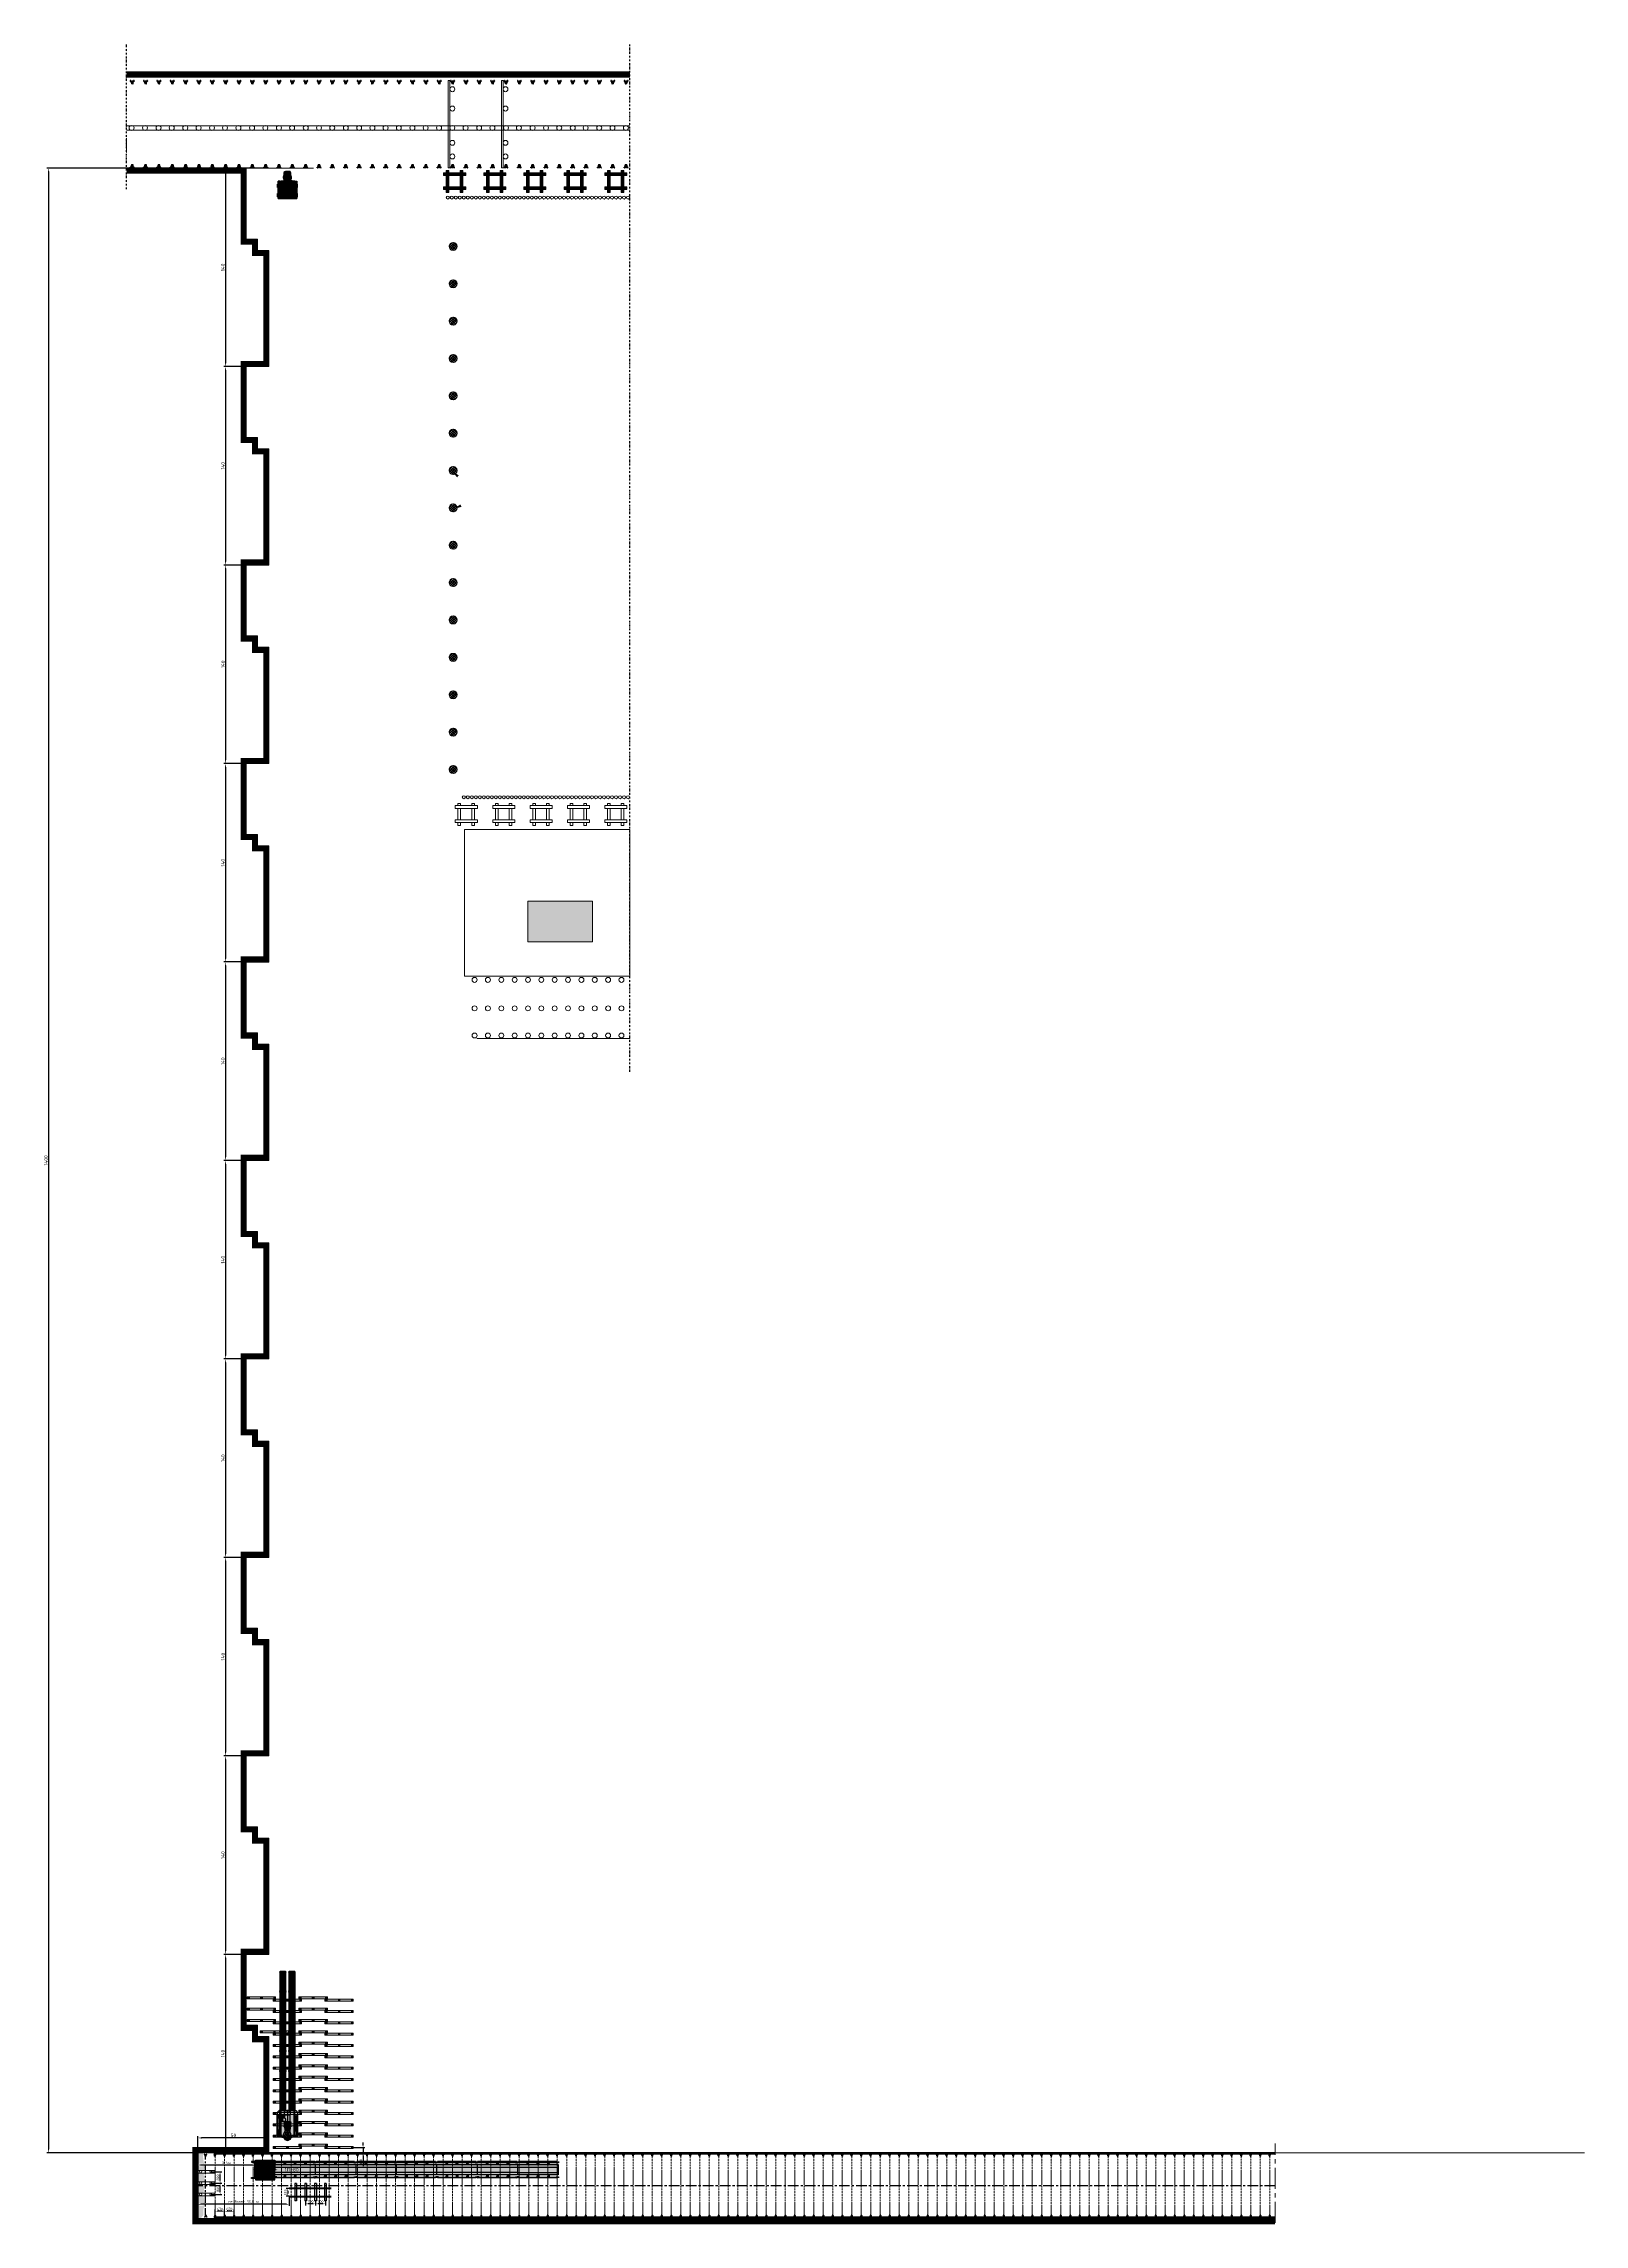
# Model space of a CAD drawing. Header units: millimetres. Extents: x 1757 to 4342, y -1901 to 53.
# Drawn here: x 1757 to 2843, y -1486 to 53 of the extents above; entities that cross this region are included whole.
import ezdxf

# ---------------------------------------------------------------- set-up
doc = ezdxf.new("R2010")
doc.units = ezdxf.units.MM
doc.header["$LTSCALE"] = 0.1
for name, pattern in [('ACAD_ISO04W100', [30, 24, -3, 0, -3]), ('ACAD_ISO10W100', [18, 12, -3, 0, -3]), ('CENTERX2', [4, 2.5, -0.5, 0.5, -0.5]), ('DASHDOT', [25.4, 12.7, -6.35, 0, -6.35]), ('осевая', [2, 1.25, -0.25, 0.25, -0.25]), ('осеваяX2', [101.6, 63.5, -12.7, 12.7, -12.7])]:
    doc.linetypes.add(name, pattern=pattern)
doc.styles.get("Standard").update_dxf_attribs({"font": 'txt.shx'})
doc.dimstyles.new('ISO-25', dxfattribs={"dimtxt": 2.5, "dimasz": 2.5, "dimexe": 1.25, "dimexo": 0, "dimtad": 1, "dimdec": 0, "dimtxsty": 'Standard', "dimcen": 2.5, "dimadec": 0, "dimazin": 0, "dimtfac": 1, "dimtdec": 0, "dimtmove": 0, "dimatfit": 3, "dimfxl": 1, "dimarcsym": 0})

# ---------------------------------------------------------------- blocks, each defined once
blk = doc.blocks.new('Рештак СК38')
blk.add_hatch(color=254).paths.add_polyline_path([(-514, 595), (-492, 595), (-492, 610), (-470, 610), (-470, 595), (841, 595), (841, 610), (863, 610), (863, 595), (886, 595), (886, 201), (863, 201), (863, 186), (841, 186), (841, 201), (-470, 201), (-470, 186), (-492, 186), (-492, 201), (-514, 201), (-514, 222), (-529, 236), (-529, 559), (-514, 575)])
for p, q in [((-514, 595), (886, 595)), ((-514, 201), (-514, 595)), ((-514, 575), (886, 575)), ((-514, 527), (886, 527)), ((-514, 270), (886, 270)), ((-514, 222), (886, 222)), ((-514, 201), (863, 201)), ((886, 201), (886, 595))]:
    blk.add_line(p, q)
for points in [[(-514, 595), (-492, 595), (-492, 610), (-470, 610), (-470, 595), (841, 595), (841, 610), (863, 610), (863, 595), (886, 595), (886, 201), (863, 201), (863, 186), (841, 186), (841, 201), (-470, 201), (-470, 186), (-492, 186), (-492, 201), (-514, 201), (-514, 222), (-529, 236), (-529, 559), (-514, 575), (-514, 595), (-514, 595)], [(-514, 222), (-529, 236), (-529, 559), (-514, 575)]]:
    blk.add_lwpolyline(points)
for points in [[(-492, 595), (-492, 610), (-470, 610), (-470, 595)], [(-492, 186), (-492, 201), (-470, 201), (-470, 186)], [(863, 595), (863, 610), (841, 610), (841, 595)], [(863, 186), (863, 201), (841, 201), (841, 186)]]:
    blk.add_lwpolyline(points, close=True)
blk = doc.blocks.new('Привод 1')
blk.add_hatch(color=254).paths.add_polyline_path([(54, -1734), (1766, -1734), (1908, -1861), (1908, -3038), (1766, -3164), (54, -3165), (54, -2901), (-11, -2684), (-55, -2669), (-128, -2616), (-152, -2587), (-171, -2553), (-185, -2517), (-193, -2475), (-194, -2449), (-193, -2422), (-186, -2387), (-174, -2353), (-157, -2320), (-133, -2289), (-102, -2259), (-68, -2237), (-13, -2215), (54, -1998)])
for p, q in [((54, -1998), (-13, -2215)), ((54, -2901), (-11, -2684)), ((54, -1929), (1908, -1929)), ((54, -1998), (54, -1946)), ((1908, -1998), (54, -1998)), ((1908, -2901), (54, -2901)), ((54, -2901), (54, -2953)), ((54, -2970), (1908, -2970)), ((131, -1998), (75, -2208)), ((133, -2901), (76, -2691)), ((1908, -2302), (1856, -2302)), ((1908, -2597), (1856, -2597)), ((1908, -1946), (1908, -1998)), ((1908, -1987), (1908, -2911)), ((1908, -2953), (1908, -2901))]:
    blk.add_line(p, q)
for points in [[(1953, -2449), (-218, -2449)], [(54, -1734), (1766, -1734), (1908, -1861), (1908, -3038), (1766, -3164), (54, -3165), (54, -2901), (-11, -2684), (-55, -2669), (-128, -2616), (-152, -2587), (-171, -2553), (-185, -2517), (-193, -2475), (-194, -2449), (-193, -2422), (-186, -2387), (-174, -2353), (-157, -2320), (-133, -2289), (-102, -2259), (-68, -2237), (-13, -2215), (54, -1998), (54, -1734), (1766, -1734), (1908, -1861), (1908, -1861)], [(47, -2208), (288, -2208), (493, -2318)], [(47, -2294), (297, -2316)], [(47, -2605), (297, -2582)], [(48, -2691), (289, -2690), (493, -2579)], [(54, -1734), (54, -1949), (1908, -1949), (1908, -1861), (1766, -1734), (54, -1734), (54, -1949)], [(54, -3165), (54, -2950), (1908, -2950), (1908, -3038), (1766, -3165), (54, -3165), (54, -2950)], [(743, -2254), (435, -2287)], [(744, -2644), (436, -2613)], [(765, -2228), (691, -2318), (493, -2318)], [(765, -2670), (691, -2581), (493, -2581)], [(654, -2373), (595, -2415)], [(654, -2526), (595, -2484)], [(1368, -2265), (1617, -2265), (1617, -2634), (1119, -2634), (1119, -2265), (1155, -2265)], [(1367, -2265), (1367, -2099), (1155, -2099), (1155, -2265)]]:
    blk.add_lwpolyline(points)
for points in [[(54, -1734), (520, -1734), (520, -1929), (54, -1929)], [(54, -3165), (520, -3165), (520, -2970), (54, -2970)], [(476, -1796), (107, -1796), (107, -1919), (476, -1919)], [(476, -3102), (107, -3102), (107, -2980), (476, -2980)], [(493, -2318), (595, -2318), (595, -2581), (493, -2581)], [(520, -1804), (1405, -1804), (1405, -1907), (520, -1907)], [(520, -3095), (1405, -3095), (1405, -2992), (520, -2992)], [(654, -2373), (765, -2373), (765, -2526), (654, -2526)], [(765, -2217), (808, -2217), (808, -2682), (765, -2682)], [(808, -2235), (1075, -2235), (1075, -2664), (808, -2664)], [(847, -2235), (1019, -2235), (1019, -2322), (847, -2322)], [(847, -2406), (1019, -2406), (1019, -2493), (847, -2493)], [(847, -2664), (1019, -2664), (1019, -2577), (847, -2577)], [(1075, -2217), (1119, -2217), (1119, -2682), (1075, -2682)], [(1145, -2072), (1377, -2072), (1377, -2046), (1145, -2046)], [(1145, -2099), (1377, -2099), (1377, -2072), (1145, -2072)], [(1367, -2109), (1418, -2109), (1418, -2158), (1367, -2158)], [(1405, -1734), (1605, -1734), (1605, -1929), (1405, -1929)], [(1405, -3165), (1605, -3165), (1605, -2970), (1405, -2970)], [(1418, -2084), (1464, -2084), (1464, -2182), (1418, -2182)], [(1464, -2109), (1516, -2109), (1516, -2158), (1464, -2158)], [(1516, -2089), (1580, -2089), (1580, -2178), (1516, -2178)], [(1856, -2234), (1617, -2234), (1617, -2665), (1856, -2665)], [(1856, -2254), (1908, -2254), (1908, -2323), (1856, -2323)], [(1856, -2645), (1908, -2645), (1908, -2576), (1856, -2576)]]:
    blk.add_lwpolyline(points, close=True)
for centre, radius in [((47, -2449), 104), ((297, -2449), 83.9), ((1487, -1858), 51.7), ((1487, -3041), 51.7)]:
    blk.add_circle(centre, radius)
for centre, radius, start, end in [((47, -2449), 242, 90, 274.22949), ((47, -2449), 155, 80.4588, 279.5412), ((297, -2449), 133, 270, 90)]:
    blk.add_arc(centre, radius, start, end)
blk.add_ellipse((1261, -2265), major_axis=(-107, 0), ratio=0.6935781, start_param=0, end_param=3.1415927)
blk = doc.blocks.new('Концевая 1')
blk.add_hatch(color=254).paths.add_polyline_path([(6843, -1819), (6969, -1819), (6969, -1782), (7197, -1782), (7197, -1819), (7621, -1819), (7621, -1782), (7849, -1782), (7849, -1819), (8055, -1819), (8114, -2255), (8174, -2255), (8201, -2239), (8228, -2226), (8256, -2217), (8284, -2210), (8301, -2208), (8322, -2207), (8330, -2207), (8359, -2208), (8374, -2210), (8394, -2214), (8410, -2219), (8425, -2224), (8440, -2230), (8455, -2237), (8469, -2245), (8485, -2255), (8678, -2255), (8694, -2277), (8747, -2277), (8747, -2680), (8694, -2680), (8678, -2702), (8485, -2702), (8463, -2716), (8436, -2729), (8401, -2741), (8374, -2747), (8351, -2750), (8330, -2750), (8299, -2749), (8266, -2743), (8239, -2735), (8211, -2723), (8192, -2713), (8174, -2702), (8114, -2702), (8055, -2930), (8055, -3138), (7849, -3138), (7849, -3175), (7621, -3175), (7621, -3138), (7197, -3138), (7197, -3175), (6969, -3175), (6969, -3138), (6843, -3138)])
for p, q in [((6843, -1819), (6843, -3138)), ((6843, -2331), (8747, -2331)), ((6843, -2626), (8747, -2626)), ((7273, -2418), (7562, -2418)), ((7273, -2539), (7562, -2539)), ((7590, -2397), (7685, -2397)), ((7590, -2560), (7685, -2560)), ((7713, -2418), (7997, -2418)), ((7713, -2539), (7997, -2539)), ((7809, -2418), (7809, -2539)), ((7882, -2418), (7882, -2539)), ((8694, -2277), (7943, -2277)), ((8694, -2680), (7943, -2680)), ((8055, -2027), (8114, -2255)), ((8055, -2930), (8114, -2702))]:
    blk.add_line(p, q)
for points in [[(6816, -2478), (8794, -2478)], [(6843, -1819), (6969, -1819), (6969, -1782), (7197, -1782), (7197, -1819), (7621, -1819), (7621, -1782), (7849, -1782), (7849, -1819), (8055, -1819), (8114, -2255), (8174, -2255), (8201, -2239), (8228, -2226), (8256, -2217), (8284, -2210), (8301, -2208), (8322, -2207), (8330, -2207), (8359, -2208), (8374, -2210), (8394, -2214), (8410, -2219), (8425, -2224), (8440, -2230), (8455, -2237), (8469, -2245), (8485, -2255), (8678, -2255), (8694, -2277), (8747, -2277), (8747, -2680), (8694, -2680), (8678, -2702), (8485, -2702), (8463, -2716), (8436, -2729), (8401, -2741), (8374, -2747), (8351, -2750), (8330, -2750), (8299, -2749), (8266, -2743), (8239, -2735), (8211, -2723), (8192, -2713), (8174, -2702), (8114, -2702), (8055, -2930), (8055, -3138), (7849, -3138), (7849, -3175), (7621, -3175), (7621, -3138), (7197, -3138), (7197, -3175), (6969, -3175), (6969, -3138), (6843, -3138), (6843, -1819)], [(7033, -2352), (7033, -2605)], [(7246, -2352), (7246, -2605)], [(7246, -2605), (7246, -2352)], [(7273, -2605), (7273, -2352)], [(7562, -2352), (7562, -2605)], [(7590, -2605), (7590, -2352)], [(7685, -2352), (7685, -2605)], [(7713, -2605), (7713, -2352)], [(7938, -2283), (7960, -2255), (8678, -2255), (8694, -2277), (8747, -2277), (8747, -2478)], [(7938, -2674), (7960, -2702), (8678, -2702), (8694, -2680), (8747, -2680), (8747, -2478)], [(7997, -2352), (7997, -2605)], [(8025, -2605), (8025, -2352)], [(8191, -2352), (8191, -2436), (8118, -2464)], [(8191, -2605), (8191, -2521), (8118, -2493)]]:
    blk.add_lwpolyline(points)
for points in [[(6843, -1978), (8055, -1978), (8055, -1819), (6843, -1819)], [(6843, -1958), (8055, -1958), (8055, -2027), (6843, -2027)], [(6843, -2283), (8747, -2283), (8747, -2352), (6843, -2352)], [(6843, -2674), (8747, -2674), (8747, -2605), (6843, -2605)], [(6843, -2999), (8055, -2999), (8055, -2930), (6843, -2930)], [(6843, -2979), (8055, -2979), (8055, -3138), (6843, -3138)], [(6969, -1819), (7197, -1819), (7197, -1782), (6969, -1782)], [(7011, -1819), (7173, -1819), (7173, -1958), (7011, -1958)], [(7011, -3138), (7173, -3138), (7173, -2999), (7011, -2999)], [(7173, -1861), (7663, -1861), (7663, -1918), (7173, -1918)], [(7173, -3096), (7663, -3096), (7663, -3039), (7173, -3039)], [(7621, -1819), (7849, -1819), (7849, -1782), (7621, -1782)], [(7663, -1819), (7826, -1819), (7826, -1958), (7663, -1958)], [(7663, -3138), (7826, -3138), (7826, -2999), (7663, -2999)], [(7884, -1843), (8013, -1843), (8013, -1934), (7884, -1934)], [(7884, -3114), (8013, -3114), (8013, -3023), (7884, -3023)], [(8747, -2352), (8683, -2352), (8683, -2605), (8747, -2605)], [(6969, -3138), (7197, -3138), (7197, -3175), (6969, -3175)], [(7621, -3138), (7849, -3138), (7849, -3175), (7621, -3175)]]:
    blk.add_lwpolyline(points, close=True)
for centre, radius in [((8080, -2478), 41.5), ((8330, -2478), 122), ((8330, -2478), 92.7)]:
    blk.add_circle(centre, radius)
for radius, start, end in [(272, 55.10286, 124.89714), (272, 235.10286, 304.89714), (223, 89.72927, 90.27073), (223, 269.72927, 270.27073), (223, 325.53139, 34.46622), (272, 332.34263, 27.656)]:
    blk.add_arc((8330, -2478), radius, start, end)
blk = doc.blocks.new('*D595')
at = {"color": 0, "linetype": 'ByBlock', "lineweight": -2}
for p, q in [((1915.5, -175.3), (1883.8, -175.3)), ((1885, -177.8), (1885, -312.8)), ((1915.5, -315.3), (1883.8, -315.3))]:
    blk.add_line(p, q, dxfattribs=at)
at = {"color": 0, "linetype": 'ByBlock', "lineweight": 15}
for points in [[(1884.6, -177.8), (1885.4, -177.8), (1885, -175.3)], [(1884.6, -312.8), (1885.4, -312.8), (1885, -315.3)]]:
    blk.add_solid(points, dxfattribs=at)
at = {"layer": 'Defpoints', "color": 0, "linetype": 'ByBlock', "lineweight": 15}
for p in [(1915.5, -175.3), (1885, -315.3), (1915.5, -315.3)]:
    blk.add_point(p, dxfattribs=at)
at = {"color": 0, "linetype": 'ByBlock', "lineweight": 15, "insert": (1883.1, -245.3), "char_height": 2.5, "attachment_point": 5, "rotation": 90}
blk.add_mtext('140', dxfattribs=at)
blk = doc.blocks.new('*D596')
at = {"color": 0, "linetype": 'ByBlock', "lineweight": -2}
for p, q in [((1915.5, -315.3), (1883.8, -315.3)), ((1885, -317.8), (1885, -452.8)), ((1915.5, -455.3), (1883.8, -455.3))]:
    blk.add_line(p, q, dxfattribs=at)
at = {"color": 0, "linetype": 'ByBlock', "lineweight": 15}
for points in [[(1884.6, -317.8), (1885.4, -317.8), (1885, -315.3)], [(1884.6, -452.8), (1885.4, -452.8), (1885, -455.3)]]:
    blk.add_solid(points, dxfattribs=at)
at = {"layer": 'Defpoints', "color": 0, "linetype": 'ByBlock', "lineweight": 15}
for p in [(1915.5, -315.3), (1885, -455.3), (1915.5, -455.3)]:
    blk.add_point(p, dxfattribs=at)
at = {"color": 0, "linetype": 'ByBlock', "lineweight": 15, "insert": (1883.1, -385.3), "char_height": 2.5, "attachment_point": 5, "rotation": 90}
blk.add_mtext('140', dxfattribs=at)
blk = doc.blocks.new('*D597')
at = {"color": 0, "linetype": 'ByBlock', "lineweight": -2}
for p, q in [((1915.5, -455.3), (1883.8, -455.3)), ((1885, -457.8), (1885, -592.8)), ((1915.5, -595.3), (1883.8, -595.3))]:
    blk.add_line(p, q, dxfattribs=at)
at = {"color": 0, "linetype": 'ByBlock', "lineweight": 15}
for points in [[(1884.6, -457.8), (1885.4, -457.8), (1885, -455.3)], [(1884.6, -592.8), (1885.4, -592.8), (1885, -595.3)]]:
    blk.add_solid(points, dxfattribs=at)
at = {"layer": 'Defpoints', "color": 0, "linetype": 'ByBlock', "lineweight": 15}
for p in [(1915.5, -455.3), (1885, -595.3), (1915.5, -595.3)]:
    blk.add_point(p, dxfattribs=at)
at = {"color": 0, "linetype": 'ByBlock', "lineweight": 15, "insert": (1883.1, -525.3), "char_height": 2.5, "attachment_point": 5, "rotation": 90}
blk.add_mtext('140', dxfattribs=at)
blk = doc.blocks.new('*D598')
at = {"color": 0, "linetype": 'ByBlock', "lineweight": -2}
for p, q in [((1915.5, -595.3), (1883.8, -595.3)), ((1885, -597.8), (1885, -732.8)), ((1915.5, -735.3), (1883.8, -735.3))]:
    blk.add_line(p, q, dxfattribs=at)
at = {"color": 0, "linetype": 'ByBlock', "lineweight": 15}
for points in [[(1884.6, -597.8), (1885.4, -597.8), (1885, -595.3)], [(1884.6, -732.8), (1885.4, -732.8), (1885, -735.3)]]:
    blk.add_solid(points, dxfattribs=at)
at = {"layer": 'Defpoints', "color": 0, "linetype": 'ByBlock', "lineweight": 15}
for p in [(1915.5, -595.3), (1885, -735.3), (1915.5, -735.3)]:
    blk.add_point(p, dxfattribs=at)
at = {"color": 0, "linetype": 'ByBlock', "lineweight": 15, "insert": (1883.1, -665.3), "char_height": 2.5, "attachment_point": 5, "rotation": 90}
blk.add_mtext('140', dxfattribs=at)
blk = doc.blocks.new('*D599')
at = {"color": 0, "linetype": 'ByBlock', "lineweight": -2}
for p, q in [((1915.5, -735.3), (1883.8, -735.3)), ((1885, -737.8), (1885, -872.8)), ((1915.5, -875.3), (1883.8, -875.3))]:
    blk.add_line(p, q, dxfattribs=at)
at = {"color": 0, "linetype": 'ByBlock', "lineweight": 15}
for points in [[(1884.6, -737.8), (1885.4, -737.8), (1885, -735.3)], [(1884.6, -872.8), (1885.4, -872.8), (1885, -875.3)]]:
    blk.add_solid(points, dxfattribs=at)
at = {"layer": 'Defpoints', "color": 0, "linetype": 'ByBlock', "lineweight": 15}
for p in [(1915.5, -735.3), (1885, -875.3), (1915.5, -875.3)]:
    blk.add_point(p, dxfattribs=at)
at = {"color": 0, "linetype": 'ByBlock', "lineweight": 15, "insert": (1883.1, -805.3), "char_height": 2.5, "attachment_point": 5, "rotation": 90}
blk.add_mtext('140', dxfattribs=at)
blk = doc.blocks.new('*D600')
at = {"color": 0, "linetype": 'ByBlock', "lineweight": -2}
for p, q in [((1915.5, -875.3), (1883.8, -875.3)), ((1885, -877.8), (1885, -1012.8)), ((1915.5, -1015.3), (1883.8, -1015.3))]:
    blk.add_line(p, q, dxfattribs=at)
at = {"color": 0, "linetype": 'ByBlock', "lineweight": 15}
for points in [[(1884.6, -877.8), (1885.4, -877.8), (1885, -875.3)], [(1884.6, -1012.8), (1885.4, -1012.8), (1885, -1015.3)]]:
    blk.add_solid(points, dxfattribs=at)
at = {"layer": 'Defpoints', "color": 0, "linetype": 'ByBlock', "lineweight": 15}
for p in [(1915.5, -875.3), (1885, -1015.3), (1915.5, -1015.3)]:
    blk.add_point(p, dxfattribs=at)
at = {"color": 0, "linetype": 'ByBlock', "lineweight": 15, "insert": (1883.1, -945.3), "char_height": 2.5, "attachment_point": 5, "rotation": 90}
blk.add_mtext('140', dxfattribs=at)
blk = doc.blocks.new('*D601')
at = {"color": 0, "linetype": 'ByBlock', "lineweight": -2}
for p, q in [((1915.5, -35.3), (1883.8, -35.3)), ((1885, -37.8), (1885, -172.8)), ((1915.5, -175.3), (1883.8, -175.3))]:
    blk.add_line(p, q, dxfattribs=at)
at = {"color": 0, "linetype": 'ByBlock', "lineweight": 15}
for points in [[(1884.6, -37.8), (1885.4, -37.8), (1885, -35.3)], [(1884.6, -172.8), (1885.4, -172.8), (1885, -175.3)]]:
    blk.add_solid(points, dxfattribs=at)
at = {"layer": 'Defpoints', "color": 0, "linetype": 'ByBlock', "lineweight": 15}
for p in [(1915.5, -35.3), (1885, -175.3), (1915.5, -175.3)]:
    blk.add_point(p, dxfattribs=at)
at = {"color": 0, "linetype": 'ByBlock', "lineweight": 15, "insert": (1883.1, -105.3), "char_height": 2.5, "attachment_point": 5, "rotation": 90}
blk.add_mtext('140', dxfattribs=at)
blk = doc.blocks.new('*D602')
at = {"color": 0, "linetype": 'ByBlock', "lineweight": -2}
for p, q in [((1890.8, -35.3), (1758.9, -35.3)), ((1760.2, -37.8), (1760.2, -1432.8)), ((1902, -1435.3), (1758.9, -1435.3))]:
    blk.add_line(p, q, dxfattribs=at)
at = {"color": 0, "linetype": 'ByBlock', "lineweight": 15}
for points in [[(1759.8, -37.8), (1760.6, -37.8), (1760.2, -35.3)], [(1759.8, -1432.8), (1760.6, -1432.8), (1760.2, -1435.3)]]:
    blk.add_solid(points, dxfattribs=at)
at = {"layer": 'Defpoints', "color": 0, "linetype": 'ByBlock', "lineweight": 15}
for p in [(1890.8, -35.3), (1760.2, -1435.3), (1902, -1435.3)]:
    blk.add_point(p, dxfattribs=at)
at = {"color": 0, "linetype": 'ByBlock', "lineweight": 15, "insert": (1758.3, -735.3), "char_height": 2.5, "attachment_point": 5, "rotation": 90}
blk.add_mtext('1400', dxfattribs=at)
blk = doc.blocks.new('*D603')
at = {"color": 0, "linetype": 'ByBlock', "lineweight": -2}
for p, q in [((1915.5, -1015.3), (1883.8, -1015.3)), ((1885, -1017.8), (1885, -1152.8)), ((1915.5, -1155.3), (1883.8, -1155.3))]:
    blk.add_line(p, q, dxfattribs=at)
at = {"color": 0, "linetype": 'ByBlock', "lineweight": 15}
for points in [[(1884.6, -1017.8), (1885.4, -1017.8), (1885, -1015.3)], [(1884.6, -1152.8), (1885.4, -1152.8), (1885, -1155.3)]]:
    blk.add_solid(points, dxfattribs=at)
at = {"layer": 'Defpoints', "color": 0, "linetype": 'ByBlock', "lineweight": 15}
for p in [(1915.5, -1015.3), (1885, -1155.3), (1915.5, -1155.3)]:
    blk.add_point(p, dxfattribs=at)
at = {"color": 0, "linetype": 'ByBlock', "lineweight": 15, "insert": (1883.1, -1085.3), "char_height": 2.5, "attachment_point": 5, "rotation": 90}
blk.add_mtext('140', dxfattribs=at)
blk = doc.blocks.new('*D604')
at = {"color": 0, "linetype": 'ByBlock', "lineweight": -2}
for p, q in [((1915.5, -1155.3), (1883.8, -1155.3)), ((1885, -1157.8), (1885, -1292.8)), ((1915.5, -1295.3), (1883.8, -1295.3))]:
    blk.add_line(p, q, dxfattribs=at)
at = {"color": 0, "linetype": 'ByBlock', "lineweight": 15}
for points in [[(1884.6, -1157.8), (1885.4, -1157.8), (1885, -1155.3)], [(1884.6, -1292.8), (1885.4, -1292.8), (1885, -1295.3)]]:
    blk.add_solid(points, dxfattribs=at)
at = {"layer": 'Defpoints', "color": 0, "linetype": 'ByBlock', "lineweight": 15}
for p in [(1915.5, -1155.3), (1885, -1295.3), (1915.5, -1295.3)]:
    blk.add_point(p, dxfattribs=at)
at = {"color": 0, "linetype": 'ByBlock', "lineweight": 15, "insert": (1883.1, -1225.3), "char_height": 2.5, "attachment_point": 5, "rotation": 90}
blk.add_mtext('140', dxfattribs=at)
blk = doc.blocks.new('*D605')
at = {"color": 0, "linetype": 'ByBlock', "lineweight": -2}
for p, q in [((1915.5, -1295.3), (1883.8, -1295.3)), ((1885, -1297.8), (1885, -1432.8)), ((1915.5, -1435.3), (1883.8, -1435.3))]:
    blk.add_line(p, q, dxfattribs=at)
at = {"color": 0, "linetype": 'ByBlock', "lineweight": 15}
for points in [[(1884.6, -1297.8), (1885.4, -1297.8), (1885, -1295.3)], [(1884.6, -1432.8), (1885.4, -1432.8), (1885, -1435.3)]]:
    blk.add_solid(points, dxfattribs=at)
at = {"layer": 'Defpoints', "color": 0, "linetype": 'ByBlock', "lineweight": 15}
for p in [(1915.5, -1295.3), (1885, -1435.3), (1915.5, -1435.3)]:
    blk.add_point(p, dxfattribs=at)
at = {"color": 0, "linetype": 'ByBlock', "lineweight": 15, "insert": (1883.1, -1365.3), "char_height": 2.5, "attachment_point": 5, "rotation": 90}
blk.add_mtext('140', dxfattribs=at)
blk = doc.blocks.new('Стойка постоянная')
at = {"true_color": 0xffffff}
blk.add_hatch(color=7, dxfattribs=at).paths.add_polyline_path([(285, -772), (197, -772), (197, -684), (285, -684)])
blk.add_lwpolyline([(285, -772), (197, -772), (197, -684), (285, -684)], close=True)
blk = doc.blocks.new('Ш.Б. - 2.0м')
at = {"linetype": 'ByBlock', "lineweight": 15}
blk.add_hatch(color=254, dxfattribs=at).paths.add_polyline_path([(1918.5, -1430.9), (1918.5, -1432.3), (1938.5, -1432.3), (1938.5, -1430.9)])
at = {"color": 7, "linetype": 'ByBlock', "lineweight": 15}
blk.add_lwpolyline([(1918.5, -1430.9), (1918.5, -1432.3), (1938.5, -1432.3), (1938.5, -1430.9), (1918.5, -1430.9)], dxfattribs=at)
blk = doc.blocks.new('*D676')
at = {"color": 0, "linetype": 'ByBlock', "lineweight": -2}
for p, q in [((1884.3, -1479.4), (1884.3, -1475.2)), ((1889.2, -1476.5), (1886.1, -1476.5)), ((1891, -1479.4), (1891, -1475.2))]:
    blk.add_line(p, q, dxfattribs=at)
at = {"color": 0, "linetype": 'ByBlock', "lineweight": 15}
for points in [[(1886.1, -1476.2), (1886.1, -1476.8), (1884.3, -1476.5)], [(1889.2, -1476.2), (1889.2, -1476.8), (1891, -1476.5)]]:
    blk.add_solid(points, dxfattribs=at)
at = {"layer": 'Defpoints', "color": 0, "linetype": 'ByBlock', "lineweight": 15}
for p in [(1884.3, -1476.5), (1884.3, -1479.4), (1891, -1479.4)]:
    blk.add_point(p, dxfattribs=at)
at = {"color": 0, "linetype": 'ByBlock', "lineweight": 15, "insert": (1887.7, -1475), "char_height": 1.8, "attachment_point": 5}
blk.add_mtext('670', dxfattribs=at)
blk = doc.blocks.new('*D677')
at = {"color": 0, "linetype": 'ByBlock', "lineweight": -2}
for p, q in [((1877.6, -1479.4), (1877.6, -1475.2)), ((1882.5, -1476.5), (1879.4, -1476.5)), ((1884.3, -1479.4), (1884.3, -1475.2))]:
    blk.add_line(p, q, dxfattribs=at)
at = {"color": 0, "linetype": 'ByBlock', "lineweight": 15}
for points in [[(1879.4, -1476.2), (1879.4, -1476.8), (1877.6, -1476.5)], [(1882.5, -1476.2), (1882.5, -1476.8), (1884.3, -1476.5)]]:
    blk.add_solid(points, dxfattribs=at)
at = {"layer": 'Defpoints', "color": 0, "linetype": 'ByBlock', "lineweight": 15}
for p in [(1877.6, -1476.5), (1877.6, -1479.4), (1884.3, -1479.4)]:
    blk.add_point(p, dxfattribs=at)
at = {"color": 0, "linetype": 'ByBlock', "lineweight": 15, "insert": (1881, -1475), "char_height": 1.8, "attachment_point": 5}
blk.add_mtext('670', dxfattribs=at)
blk = doc.blocks.new('*D678')
at = {"color": 0, "linetype": 'ByBlock', "lineweight": -2}
for p, q in [((1948.4, -1469.1), (1948.4, -1472.5)), ((1953.6, -1471.3), (1950.2, -1471.3)), ((1955.4, -1469.1), (1955.4, -1472.5))]:
    blk.add_line(p, q, dxfattribs=at)
at = {"color": 0, "linetype": 'ByBlock', "lineweight": 15}
for points in [[(1950.2, -1471), (1950.2, -1471.6), (1948.4, -1471.3)], [(1953.6, -1471), (1953.6, -1471.6), (1955.4, -1471.3)]]:
    blk.add_solid(points, dxfattribs=at)
at = {"layer": 'Defpoints', "color": 0, "linetype": 'ByBlock', "lineweight": 15}
for p in [(1948.4, -1469.1), (1948.4, -1471.3), (1955.4, -1469.1)]:
    blk.add_point(p, dxfattribs=at)
at = {"color": 0, "linetype": 'ByBlock', "lineweight": 15, "insert": (1951.9, -1469.7), "char_height": 1.8, "attachment_point": 5}
blk.add_mtext('700', dxfattribs=at)
blk = doc.blocks.new('*D679')
at = {"color": 0, "linetype": 'ByBlock', "lineweight": -2}
for p, q in [((1941.4, -1469.1), (1941.4, -1472.5)), ((1946.6, -1471.3), (1943.2, -1471.3)), ((1948.4, -1469.1), (1948.4, -1472.5))]:
    blk.add_line(p, q, dxfattribs=at)
at = {"color": 0, "linetype": 'ByBlock', "lineweight": 15}
for points in [[(1943.2, -1471), (1943.2, -1471.6), (1941.4, -1471.3)], [(1946.6, -1471), (1946.6, -1471.6), (1948.4, -1471.3)]]:
    blk.add_solid(points, dxfattribs=at)
at = {"layer": 'Defpoints', "color": 0, "linetype": 'ByBlock', "lineweight": 15}
for p in [(1941.4, -1469.1), (1941.4, -1471.3), (1948.4, -1469.1)]:
    blk.add_point(p, dxfattribs=at)
at = {"color": 0, "linetype": 'ByBlock', "lineweight": 15, "insert": (1944.9, -1469.7), "char_height": 1.8, "attachment_point": 5}
blk.add_mtext('700', dxfattribs=at)
blk = doc.blocks.new('*D680')
at = {"color": 0, "linetype": 'ByBlock', "lineweight": -2}
for p, q in [((1929.7, -1460.4), (1927.6, -1460.4)), ((1929.7, -1465.9), (1927.6, -1465.9)), ((1928.8, -1462.2), (1928.8, -1464.1))]:
    blk.add_line(p, q, dxfattribs=at)
at = {"color": 0, "linetype": 'ByBlock', "lineweight": 15}
for points in [[(1928.5, -1462.2), (1929.1, -1462.2), (1928.8, -1460.4)], [(1928.5, -1464.1), (1929.1, -1464.1), (1928.8, -1465.9)]]:
    blk.add_solid(points, dxfattribs=at)
at = {"layer": 'Defpoints', "color": 0, "linetype": 'ByBlock', "lineweight": 15}
for p in [(1929.7, -1460.4), (1928.8, -1465.9), (1929.7, -1465.9)]:
    blk.add_point(p, dxfattribs=at)
at = {"color": 0, "linetype": 'ByBlock', "lineweight": 15, "insert": (1927.3, -1463.2), "char_height": 1.8, "attachment_point": 5, "rotation": 90}
blk.add_mtext('550', dxfattribs=at)
blk = doc.blocks.new('*D681')
at = {"color": 0, "linetype": 'ByBlock', "lineweight": -2}
for p, q in [((1865.5, -1473), (1865.5, -1470.3)), ((1927.9, -1471.6), (1867.3, -1471.6)), ((1929.7, -1465.9), (1929.7, -1472.8))]:
    blk.add_line(p, q, dxfattribs=at)
at = {"color": 0, "linetype": 'ByBlock', "lineweight": 15}
for points in [[(1867.3, -1471.3), (1867.3, -1471.9), (1865.5, -1471.6)], [(1927.9, -1471.3), (1927.9, -1471.9), (1929.7, -1471.6)]]:
    blk.add_solid(points, dxfattribs=at)
at = {"layer": 'Defpoints', "color": 0, "linetype": 'ByBlock', "lineweight": 15}
for p in [(1865.5, -1471.6), (1865.5, -1473), (1929.7, -1465.9)]:
    blk.add_point(p, dxfattribs=at)
at = {"color": 0, "linetype": 'ByBlock', "lineweight": 15, "insert": (1897.6, -1469.9), "char_height": 1.8, "attachment_point": 5}
blk.add_mtext('не более 30,0 м', dxfattribs=at)
blk = doc.blocks.new('Ж.С. Л-80')
at = {"linetype": 'ByBlock', "lineweight": 15}
for color, points in [(253, [(33, -1003), (2887, -1003), (2887, -1743), (33, -1743)]), (254, [(105, -801), (2815, -801), (2815, -855), (105, -855)]), (254, [(105, -1945), (2815, -1945), (2815, -1891), (105, -1891)])]:
    blk.add_hatch(color=color, dxfattribs=at).paths.add_polyline_path(points)
for p, q in [((33, -1003), (2887, -1003)), ((2887, -1191), (33, -1191)), ((659, -1003), (659, -924)), ((680, -839), (699, -839)), ((680, -855), (729, -855)), ((680, -903), (698, -903)), ((690, -903), (690, -921)), ((690, -921), (692, -928)), ((692, -928), (695, -933)), ((745, -855), (695, -855)), ((695, -933), (699, -936)), ((699, -822), (718, -823)), ((699, -856), (699, -822)), ((699, -936), (708, -938)), ((700, -876), (700, -912)), ((700, -912), (701, -917)), ((701, -917), (705, -921)), ((705, -921), (710, -923)), ((725, -822), (707, -823)), ((708, -938), (712, -938)), ((710, -923), (712, -923)), ((715, -923), (712, -923)), ((717, -938), (713, -938)), ((720, -921), (715, -923)), ((726, -936), (717, -938)), ((724, -917), (720, -921)), ((725, -912), (724, -917)), ((725, -856), (725, -822)), ((725, -876), (725, -912)), ((745, -839), (726, -839)), ((745, -903), (726, -903)), ((729, -933), (726, -936)), ((733, -928), (729, -933)), ((735, -921), (733, -928)), ((735, -903), (735, -921)), ((765, -1003), (765, -924)), ((1392, -1003), (1392, -924)), ((1412, -839), (1432, -839)), ((1412, -903), (1431, -903)), ((1413, -855), (1462, -855)), ((1422, -903), (1423, -921)), ((1423, -921), (1424, -928)), ((1424, -928), (1428, -933)), ((1477, -855), (1428, -855)), ((1428, -933), (1431, -936)), ((1431, -936), (1440, -938)), ((1432, -822), (1450, -823)), ((1432, -856), (1432, -822)), ((1432, -876), (1432, -912)), ((1432, -912), (1434, -917)), ((1434, -917), (1437, -921)), ((1437, -921), (1442, -923)), ((1458, -822), (1439, -823)), ((1440, -938), (1444, -938)), ((1442, -923), (1445, -923)), ((1448, -923), (1445, -923)), ((1449, -938), (1446, -938)), ((1453, -921), (1448, -923)), ((1459, -936), (1449, -938)), ((1456, -917), (1453, -921)), ((1458, -912), (1456, -917)), ((1458, -856), (1458, -822)), ((1478, -839), (1458, -839)), ((1458, -876), (1458, -912)), ((1478, -903), (1459, -903)), ((1462, -933), (1459, -936)), ((1466, -928), (1462, -933)), ((1467, -921), (1466, -928)), ((1468, -903), (1467, -921)), ((1498, -1003), (1498, -924)), ((2117, -1003), (2117, -924)), ((2137, -839), (2156, -839)), ((2137, -855), (2187, -855)), ((2137, -903), (2155, -903)), ((2147, -903), (2147, -921)), ((2147, -921), (2149, -928)), ((2149, -928), (2153, -933)), ((2202, -855), (2152, -855)), ((2153, -933), (2156, -936)), ((2156, -936), (2165, -938)), ((2157, -822), (2175, -823)), ((2157, -856), (2157, -822)), ((2157, -876), (2157, -912)), ((2157, -912), (2158, -917)), ((2158, -917), (2162, -921)), ((2162, -921), (2167, -923)), ((2182, -822), (2164, -823)), ((2165, -938), (2169, -938)), ((2167, -923), (2170, -923)), ((2172, -923), (2169, -923)), ((2174, -938), (2170, -938)), ((2177, -921), (2172, -923)), ((2183, -936), (2174, -938)), ((2181, -917), (2177, -921)), ((2182, -912), (2181, -917)), ((2182, -856), (2182, -822)), ((2182, -876), (2182, -912)), ((2202, -839), (2183, -839)), ((2186, -933), (2183, -936)), ((2202, -903), (2184, -903)), ((2190, -928), (2186, -933)), ((2192, -921), (2190, -928)), ((2192, -903), (2192, -921)), ((2222, -1003), (2222, -924)), ((2887, -1554), (33, -1554)), ((2887, -1743), (33, -1743)), ((659, -1743), (659, -1822)), ((680, -1843), (698, -1843)), ((680, -1891), (729, -1891)), ((680, -1907), (699, -1907)), ((690, -1825), (692, -1818)), ((690, -1843), (690, -1825)), ((692, -1818), (695, -1813)), ((695, -1813), (699, -1810)), ((745, -1891), (695, -1891)), ((699, -1810), (708, -1808)), ((699, -1890), (699, -1923)), ((699, -1923), (718, -1923)), ((700, -1834), (701, -1828)), ((700, -1870), (700, -1834)), ((701, -1828), (705, -1825)), ((705, -1825), (710, -1823)), ((725, -1923), (707, -1923)), ((708, -1808), (712, -1808)), ((710, -1823), (712, -1823)), ((715, -1823), (712, -1823)), ((717, -1808), (713, -1808)), ((720, -1825), (715, -1823)), ((726, -1810), (717, -1808)), ((724, -1828), (720, -1825)), ((725, -1834), (724, -1828)), ((725, -1870), (725, -1834)), ((725, -1890), (725, -1923)), ((729, -1813), (726, -1810)), ((745, -1843), (726, -1843)), ((745, -1907), (726, -1907)), ((733, -1818), (729, -1813)), ((735, -1825), (733, -1818)), ((735, -1843), (735, -1825)), ((765, -1743), (765, -1822)), ((1392, -1743), (1392, -1822)), ((1412, -1843), (1431, -1843)), ((1412, -1907), (1432, -1907)), ((1413, -1891), (1462, -1891)), ((1422, -1843), (1423, -1825)), ((1423, -1825), (1424, -1818)), ((1424, -1818), (1428, -1813)), ((1428, -1813), (1431, -1810)), ((1477, -1891), (1428, -1891)), ((1431, -1810), (1440, -1808)), ((1432, -1834), (1434, -1828)), ((1432, -1870), (1432, -1834)), ((1432, -1890), (1432, -1923)), ((1432, -1923), (1450, -1923)), ((1434, -1828), (1437, -1825)), ((1437, -1825), (1442, -1823)), ((1458, -1923), (1439, -1923)), ((1440, -1808), (1444, -1808)), ((1442, -1823), (1445, -1823)), ((1448, -1823), (1445, -1823)), ((1449, -1808), (1446, -1808)), ((1453, -1825), (1448, -1823)), ((1459, -1810), (1449, -1808)), ((1456, -1828), (1453, -1825)), ((1458, -1834), (1456, -1828)), ((1458, -1870), (1458, -1834)), ((1458, -1890), (1458, -1923)), ((1478, -1907), (1458, -1907)), ((1462, -1813), (1459, -1810)), ((1478, -1843), (1459, -1843)), ((1466, -1818), (1462, -1813)), ((1467, -1825), (1466, -1818)), ((1468, -1843), (1467, -1825)), ((1498, -1743), (1498, -1822)), ((2117, -1743), (2117, -1822)), ((2137, -1843), (2155, -1843)), ((2137, -1891), (2187, -1891)), ((2137, -1907), (2156, -1907)), ((2147, -1825), (2149, -1818)), ((2147, -1843), (2147, -1825)), ((2149, -1818), (2153, -1813)), ((2202, -1891), (2152, -1891)), ((2153, -1813), (2156, -1810)), ((2156, -1810), (2165, -1808)), ((2157, -1834), (2158, -1828)), ((2157, -1870), (2157, -1834)), ((2157, -1890), (2157, -1923)), ((2157, -1923), (2175, -1923)), ((2158, -1828), (2162, -1825)), ((2162, -1825), (2167, -1823)), ((2182, -1923), (2164, -1923)), ((2165, -1808), (2169, -1808)), ((2167, -1823), (2170, -1823)), ((2172, -1823), (2169, -1823)), ((2174, -1808), (2170, -1808)), ((2177, -1825), (2172, -1823)), ((2183, -1810), (2174, -1808)), ((2181, -1828), (2177, -1825)), ((2182, -1834), (2181, -1828)), ((2182, -1870), (2182, -1834)), ((2182, -1890), (2182, -1923)), ((2186, -1813), (2183, -1810)), ((2202, -1907), (2183, -1907)), ((2202, -1843), (2184, -1843)), ((2190, -1818), (2186, -1813)), ((2192, -1825), (2190, -1818)), ((2192, -1843), (2192, -1825)), ((2222, -1743), (2222, -1822))]:
    blk.add_line(p, q)
at = {"color": 7, "true_color": 0xffffff}
blk.add_line((33, -1743), (33, -1003), dxfattribs=at)
for points in [[(76, -798), (76, -852), (-9, -852), (-9, -798)], [(76, -798), (66, -798), (66, -842), (1, -842), (1, -798), (-9, -798), (-9, -852), (76, -852), (76, -798)], [(66, -798), (66, -842), (1, -842), (1, -798)], [(50, -855), (171, -855), (171, -876), (50, -876)], [(801, -855), (624, -855)], [(624, -876), (801, -876)], [(1533, -855), (1357, -855)], [(1357, -876), (1533, -876)], [(2258, -855), (2081, -855)], [(2081, -876), (2258, -876)], [(2871, -855), (2750, -855), (2750, -876), (2871, -876)], [(2844, -798), (2844, -852), (2930, -852), (2930, -798)], [(2844, -798), (2854, -798), (2854, -842), (2920, -842), (2920, -798), (2930, -798), (2930, -852), (2844, -852), (2844, -798)], [(2854, -798), (2854, -842), (2920, -842), (2920, -798)], [(76, -1947), (76, -1894), (-9, -1894), (-9, -1947)], [(76, -1947), (66, -1947), (66, -1904), (1, -1904), (1, -1947), (-9, -1947), (-9, -1894), (76, -1894), (76, -1947)], [(66, -1947), (66, -1904), (1, -1904), (1, -1947)], [(50, -1891), (171, -1891), (171, -1870), (50, -1870)], [(624, -1870), (801, -1870)], [(801, -1891), (624, -1891)], [(1357, -1870), (1533, -1870)], [(1533, -1891), (1357, -1891)], [(2081, -1870), (2258, -1870)], [(2258, -1891), (2081, -1891)], [(2871, -1891), (2750, -1891), (2750, -1870), (2871, -1870)], [(2844, -1947), (2844, -1894), (2930, -1894), (2930, -1947)], [(2844, -1947), (2854, -1947), (2854, -1904), (2920, -1904), (2920, -1947), (2930, -1947), (2930, -1894), (2844, -1894), (2844, -1947)], [(2854, -1947), (2854, -1904), (2920, -1904), (2920, -1947)]]:
    blk.add_lwpolyline(points)
for points in [[(105, -801), (2815, -801), (2815, -855), (105, -855)], [(665, -914), (680, -914), (680, -828), (665, -828)], [(759, -914), (745, -914), (745, -828), (759, -828)], [(1398, -914), (1412, -914), (1412, -828), (1398, -828)], [(1492, -914), (1478, -914), (1478, -828), (1492, -828)], [(2123, -914), (2137, -914), (2137, -828), (2123, -828)], [(2216, -914), (2202, -914), (2202, -828), (2216, -828)], [(105, -1945), (2815, -1945), (2815, -1891), (105, -1891)], [(665, -1832), (680, -1832), (680, -1918), (665, -1918)], [(759, -1832), (745, -1832), (745, -1918), (759, -1918)], [(1398, -1832), (1412, -1832), (1412, -1918), (1398, -1918)], [(1492, -1832), (1478, -1832), (1478, -1918), (1492, -1918)], [(2123, -1832), (2137, -1832), (2137, -1918), (2123, -1918)], [(2216, -1832), (2202, -1832), (2202, -1918), (2216, -1918)]]:
    blk.add_lwpolyline(points, close=True)
for centre in [(17, -865), (2904, -865), (17, -1880), (2904, -1880)]:
    blk.add_circle(centre, 13.2)
for centre, radius, start, end in [((50, -865), 13.2, 52.97595, 305.45665), ((50, -865), 10.6, 89.98101, 270.01899), ((624, -865), 10.6, 89.98101, 270.01899), ((801, -865), 10.6, 269.98101, 90.01899), ((1357, -865), 10.6, 89.98101, 270.01899), ((1533, -865), 10.6, 269.98101, 90.01899), ((2081, -865), 10.6, 89.98101, 270.01899), ((2258, -865), 10.6, 269.98101, 90.01899), ((2871, -865), 13.2, 234.54335, 127.02405), ((2871, -865), 10.6, 269.98101, 90.01899), ((50, -1880), 13.2, 54.54335, 307.02405), ((50, -1880), 10.6, 89.98101, 270.01899), ((624, -1880), 10.6, 89.98101, 270.01899), ((801, -1880), 10.6, 269.98101, 90.01899), ((1357, -1880), 10.6, 89.98101, 270.01899), ((1533, -1880), 10.6, 269.98101, 90.01899), ((2081, -1880), 10.6, 89.98101, 270.01899), ((2258, -1880), 10.6, 269.98101, 90.01899), ((2871, -1880), 13.2, 232.97595, 125.45665), ((2871, -1880), 10.6, 269.98101, 90.01899)]:
    blk.add_arc(centre, radius, start, end)
for centre, start_param, end_param in [((712, -924), 5.801858, 9.9061052), ((712, -924), 11.240407, 11.6659848), ((712, -924), 10.3251638, 10.7507415), ((1445, -924), 5.801858, 9.9061052), ((1445, -924), 11.240407, 11.6659848), ((1445, -924), 10.3251638, 10.7507415), ((2170, -924), 5.801858, 9.9061052), ((2170, -924), 11.240407, 11.6659848), ((2170, -924), 10.3251638, 10.7507415)]:
    blk.add_ellipse(centre, major_axis=(-52.9, 0), ratio=0.6130518, start_param=start_param, end_param=end_param)
at = {"extrusion": (0, 0, -1)}
for centre, start_param, end_param in [((712, -1822), 5.801858, 9.9061052), ((712, -1822), 11.240407, 11.6659848), ((712, -1822), 10.3251638, 10.7507415), ((1445, -1822), 5.801858, 9.9061052), ((1445, -1822), 11.240407, 11.6659848), ((1445, -1822), 10.3251638, 10.7507415), ((2170, -1822), 5.801858, 9.9061052), ((2170, -1822), 11.240407, 11.6659848), ((2170, -1822), 10.3251638, 10.7507415)]:
    blk.add_ellipse(centre, major_axis=(-52.9, 0), ratio=0.6130518, start_param=start_param, end_param=end_param, dxfattribs=at)
blk = doc.blocks.new('*U618')
at = {"color": 0, "linetype": 'Continuous'}
for p, q in [((-6, 4), (0, 8)), ((-6, -4), (-6, 4)), ((6, 4), (0, 8)), ((6, -4), (6, 4)), ((-6, -4), (0, -8)), ((6, -4), (0, -8))]:
    blk.add_line(p, q, dxfattribs=at)
for radius in [6.5, 3.4]:
    blk.add_circle((0, 0), radius, dxfattribs=at)
blk.add_arc((0, 0), 4, 250, 160, dxfattribs=at)
blk = doc.blocks.new('Концевал Л-80')
at = {"lineweight": 0}
for color, points in [(254, [(2660, -2784), (4016, -2784), (4016, -2875), (4052, -2880), (4052, -2860), (4094, -2860), (4094, -2880), (4305, -2880), (4305, -2930), (4094, -2930), (4094, -2956), (4069, -2956), (4069, -3996), (4094, -3996), (4094, -4016), (4305, -4016), (4305, -4066), (4094, -4066), (4094, -4092), (4069, -4092), (4052, -4092), (4052, -4071), (4016, -4071), (4016, -4162), (2660, -4162), (2660, -3993), (2585, -3993), (2585, -3971), (2660, -3971), (2660, -2976), (2585, -2976), (2585, -2953), (2660, -2953)]), (252, [(2706, -2909), (4069, -2909), (4069, -3209), (2706, -3209)]), (252, [(2706, -4069), (4069, -4069), (4069, -3769), (2706, -3769)]), (252, [(4069, -3209), (3816, -3209), (3816, -3769), (4069, -3769)])]:
    blk.add_hatch(color=color, dxfattribs=at).paths.add_polyline_path(points)
at = {"color": 7}
for p, q in [((2623, -2927), (2623, -3016)), ((2675, -2864), (2675, -3971)), ((2706, -2864), (2706, -2953)), ((2763, -2976), (2763, -3517)), ((2887, -2864), (2887, -3473)), ((2928, -2932), (2928, -3473)), ((2947, -2932), (2947, -3473)), ((3034, -2864), (3034, -3473)), ((3054, -2864), (3054, -3473)), ((3091, -2864), (3091, -3473)), ((3296, -2958), (3859, -2958)), ((3424, -2890), (3424, -2958)), ((3444, -2890), (3444, -2958)), ((3538, -2833), (3842, -2833)), ((3678, -2787), (3678, -4157)), ((3996, -2958), (3996, -3473)), ((4094, -2891), (4305, -2891)), ((4094, -2918), (4305, -2918)), ((2623, -4020), (2623, -3931)), ((2675, -4082), (2675, -3473)), ((2706, -4082), (2706, -3993)), ((2763, -3971), (2763, -3429)), ((2887, -4082), (2887, -3473)), ((2928, -4015), (2928, -3473)), ((2947, -4015), (2947, -3473)), ((3034, -4082), (3034, -3473)), ((3054, -4082), (3054, -3473)), ((3091, -4082), (3091, -3473)), ((3296, -3989), (3859, -3989)), ((3424, -4056), (3424, -3989)), ((3444, -4056), (3444, -3989)), ((3538, -4113), (3842, -4113)), ((3996, -3988), (3996, -3473)), ((4094, -4028), (4305, -4028)), ((4094, -4055), (4305, -4055))]:
    blk.add_line(p, q, dxfattribs=at)
at = {"color": 7, "lineweight": 0}
blk.add_lwpolyline([(2660, -2784), (4016, -2784), (4016, -2875), (4052, -2880), (4052, -2860), (4094, -2860), (4094, -2880), (4305, -2880), (4305, -2930), (4094, -2930), (4094, -2956), (4069, -2956), (4069, -3996), (4094, -3996), (4094, -4016), (4305, -4016), (4305, -4066), (4094, -4066), (4094, -4092), (4069, -4092), (4052, -4092), (4052, -4071), (4016, -4071), (4016, -4162), (2660, -4162), (2660, -3993), (2585, -3993), (2585, -3971), (2660, -3971), (2660, -2976), (2585, -2976), (2585, -2953), (2660, -2953), (2660, -2784)], dxfattribs=at)
at = {"color": 7}
for points in [[(2585, -2953), (2886, -2953), (2886, -2976), (2585, -2976)], [(2660, -2864), (4016, -2864), (4016, -2784), (2660, -2784)], [(3296, -2958), (3459, -2958), (3459, -3989), (3296, -3989)], [(3338, -2848), (3405, -2848), (3405, -2864), (3338, -2864)], [(3357, -2831), (3386, -2831), (3386, -2848), (3357, -2848)], [(3491, -2958), (3865, -2958), (3865, -3989), (3491, -3989)], [(3538, -2816), (3842, -2816), (3842, -2864), (3538, -2864)], [(3538, -2922), (3842, -2922), (3842, -2958), (3538, -2958)], [(3580, -2797), (3776, -2797), (3776, -2816), (3580, -2816)], [(3968, -2875), (4039, -2875), (4039, -2959), (3968, -2959)], [(4052, -2860), (4094, -2860), (4094, -2956), (4052, -2956)], [(2585, -3993), (2886, -3993), (2886, -3971), (2585, -3971)], [(2660, -4082), (4016, -4082), (4016, -4162), (2660, -4162)], [(3338, -4099), (3405, -4099), (3405, -4082), (3338, -4082)], [(3357, -4116), (3386, -4116), (3386, -4099), (3357, -4099)], [(3538, -4024), (3842, -4024), (3842, -3989), (3538, -3989)], [(3538, -4130), (3842, -4130), (3842, -4082), (3538, -4082)], [(3580, -4149), (3776, -4149), (3776, -4130), (3580, -4130)], [(3968, -4071), (4039, -4071), (4039, -3988), (3968, -3988)], [(4052, -3996), (4094, -3996), (4094, -4092), (4052, -4092)]]:
    blk.add_lwpolyline(points, close=True, dxfattribs=at)
for points in [[(3316, -2864), (2660, -2864), (2660, -3473)], [(2887, -2932), (3034, -2932)], [(3406, -2922), (3316, -2922), (3316, -2864), (4016, -2864), (4016, -2875)], [(3316, -2922), (3316, -2958)], [(3316, -2940), (3350, -2940)], [(3395, -2922), (3395, -2958), (3350, -2958), (3350, -2922)], [(3395, -2940), (3406, -2940)], [(3406, -2958), (3406, -2890), (3481, -2890), (3481, -2906), (3443, -2906)], [(3968, -2922), (3444, -2922)], [(3444, -2940), (3968, -2940)], [(3979, -2875), (4052, -2875), (4052, -4071), (3979, -4071)], [(3979, -3988), (3979, -2959)], [(4052, -2880), (4305, -2880), (4305, -2930), (4052, -2930)], [(3316, -4082), (2660, -4082), (2660, -3473)], [(2887, -4015), (3034, -4015)], [(3316, -4024), (3316, -3989)], [(3316, -4006), (3350, -4006)], [(3406, -4024), (3316, -4024), (3316, -4082), (4016, -4082), (4016, -4071)], [(3395, -4024), (3395, -3989), (3350, -3989), (3350, -4024)], [(3395, -4006), (3406, -4006)], [(3406, -3989), (3406, -4056), (3481, -4056), (3481, -4040), (3443, -4040)], [(3444, -4006), (3968, -4006)], [(3968, -4024), (3444, -4024)], [(4052, -4066), (4305, -4066), (4305, -4016), (4052, -4016)]]:
    blk.add_lwpolyline(points, dxfattribs=at)
at = {"color": 7, "lineweight": 0}
for points in [[(2706, -2909), (4069, -2909), (4069, -3209), (2706, -3209)], [(2706, -4069), (4069, -4069), (4069, -3769), (2706, -3769)], [(2706, -4069), (4069, -4069), (4069, -3769), (2706, -3769)], [(2706, -4069), (4069, -4069), (4069, -3868), (2706, -3868)], [(4069, -3209), (3816, -3209), (3816, -3769), (4069, -3769)]]:
    blk.add_lwpolyline(points, close=True, dxfattribs=at)
at = {"color": 7, "linetype": 'CENTERX2', "lineweight": 0}
blk.add_lwpolyline([(2489, -3489), (4163, -3489)], dxfattribs=at)
at = {"color": 7}
for centre, radius in [((3140, -2824), 40), ((3916, -2824), 40), ((4013, -2897), 11.3), ((3140, -4122), 40), ((3916, -4122), 40), ((4013, -4049), 11.3)]:
    blk.add_circle(centre, radius, dxfattribs=at)
at = {"yscale": 4, "zscale": 4, "rotation": 180}
for p, xscale in [((3140, -2824), -4), ((3916, -2824), 4)]:
    blk.add_blockref('*U618', p, dxfattribs=dict(at, xscale=xscale))
at = {"yscale": 4, "zscale": 4}
for p, xscale in [((3140, -4122), 4), ((3916, -4122), -4)]:
    blk.add_blockref('*U618', p, dxfattribs=dict(at, xscale=xscale))
blk = doc.blocks.new('*D682')
at = {"color": 0, "linetype": 'ByBlock', "lineweight": -2}
for p, q in [((1865.5, -1435.3), (1865.5, -1445.1)), ((1867.3, -1443.9), (1903.7, -1443.9)), ((1905.5, -1443.9), (1905.5, -1442.6))]:
    blk.add_line(p, q, dxfattribs=at)
at = {"color": 0, "linetype": 'ByBlock', "lineweight": 15}
for points in [[(1867.3, -1443.6), (1867.3, -1444.2), (1865.5, -1443.9)], [(1903.7, -1443.6), (1903.7, -1444.2), (1905.5, -1443.9)]]:
    blk.add_solid(points, dxfattribs=at)
at = {"layer": 'Defpoints', "color": 0, "linetype": 'ByBlock', "lineweight": 15}
for p in [(1865.5, -1435.3), (1905.5, -1443.9), (1905.5, -1443.9)]:
    blk.add_point(p, dxfattribs=at)
at = {"color": 0, "linetype": 'ByBlock', "lineweight": 15, "insert": (1885.5, -1442.3), "char_height": 1.8, "attachment_point": 5}
blk.add_mtext('3-4м', dxfattribs=at)
blk = doc.blocks.new('*D683')
at = {"color": 0, "linetype": 'ByBlock', "lineweight": -2}
for p, q in [((1865.5, -1435.3), (1865.5, -1423.6)), ((1913, -1424.8), (1868, -1424.8)), ((1915.5, -1435.3), (1915.5, -1423.6))]:
    blk.add_line(p, q, dxfattribs=at)
at = {"color": 0, "linetype": 'ByBlock', "lineweight": 15}
for points in [[(1868, -1424.4), (1868, -1425.3), (1865.5, -1424.8)], [(1913, -1424.4), (1913, -1425.3), (1915.5, -1424.8)]]:
    blk.add_solid(points, dxfattribs=at)
at = {"layer": 'Defpoints', "color": 0, "linetype": 'ByBlock', "lineweight": 15}
for p in [(1865.5, -1424.8), (1865.5, -1435.3), (1915.5, -1435.3)]:
    blk.add_point(p, dxfattribs=at)
at = {"color": 0, "linetype": 'ByBlock', "lineweight": 15, "insert": (1890.5, -1423), "char_height": 2.5, "attachment_point": 5}
blk.add_mtext('50', dxfattribs=at)
blk = doc.blocks.new('*D684')
at = {"color": 0, "linetype": 'ByBlock', "lineweight": -2}
for p, q in [((1874.6, -1456.7), (1882.3, -1456.7)), ((1881.1, -1462.9), (1881.1, -1458.5)), ((1874.6, -1464.7), (1882.3, -1464.7))]:
    blk.add_line(p, q, dxfattribs=at)
at = {"color": 0, "linetype": 'ByBlock', "lineweight": 15}
for points in [[(1880.8, -1458.5), (1881.4, -1458.5), (1881.1, -1456.7)], [(1880.8, -1462.9), (1881.4, -1462.9), (1881.1, -1464.7)]]:
    blk.add_solid(points, dxfattribs=at)
at = {"layer": 'Defpoints', "color": 0, "linetype": 'ByBlock', "lineweight": 15}
for p in [(1874.6, -1456.7), (1881.1, -1456.7), (1874.6, -1464.7)]:
    blk.add_point(p, dxfattribs=at)
at = {"color": 0, "linetype": 'ByBlock', "lineweight": 15, "insert": (1879.5, -1460.7), "char_height": 1.8, "attachment_point": 5, "rotation": 90}
blk.add_mtext('800', dxfattribs=at)
blk = doc.blocks.new('*D685')
at = {"color": 0, "linetype": 'ByBlock', "lineweight": -2}
for p, q in [((1874.6, -1448.7), (1882.3, -1448.7)), ((1874.6, -1456.7), (1882.3, -1456.7)), ((1881.1, -1454.9), (1881.1, -1450.5))]:
    blk.add_line(p, q, dxfattribs=at)
at = {"color": 0, "linetype": 'ByBlock', "lineweight": 15}
for points in [[(1880.8, -1450.5), (1881.4, -1450.5), (1881.1, -1448.7)], [(1880.8, -1454.9), (1881.4, -1454.9), (1881.1, -1456.7)]]:
    blk.add_solid(points, dxfattribs=at)
at = {"layer": 'Defpoints', "color": 0, "linetype": 'ByBlock', "lineweight": 15}
for p in [(1874.6, -1448.7), (1874.6, -1456.7), (1881.1, -1448.7)]:
    blk.add_point(p, dxfattribs=at)
at = {"color": 0, "linetype": 'ByBlock', "lineweight": 15, "insert": (1879.5, -1452.7), "char_height": 1.8, "attachment_point": 5, "rotation": 90}
blk.add_mtext('800', dxfattribs=at)
blk = doc.blocks.new('*D686')
at = {"color": 0, "linetype": 'ByBlock', "lineweight": -2}
for p, q in [((1981.9, -1429.8), (1981.9, -1428)), ((1974.6, -1431.6), (1983.1, -1431.6)), ((1974.6, -1435.3), (1983.1, -1435.3)), ((1981.9, -1431.6), (1981.9, -1435.3)), ((1981.9, -1437.1), (1981.9, -1444.7))]:
    blk.add_line(p, q, dxfattribs=at)
at = {"color": 0, "linetype": 'ByBlock', "lineweight": 15}
for points in [[(1981.6, -1429.8), (1982.2, -1429.8), (1981.9, -1431.6)], [(1981.6, -1437.1), (1982.2, -1437.1), (1981.9, -1435.3)]]:
    blk.add_solid(points, dxfattribs=at)
at = {"layer": 'Defpoints', "color": 0, "linetype": 'ByBlock', "lineweight": 15}
for p in [(1974.6, -1431.6), (1974.6, -1435.3), (1981.9, -1435.3)]:
    blk.add_point(p, dxfattribs=at)
at = {"color": 0, "linetype": 'ByBlock', "lineweight": 15, "insert": (1980.3, -1441.8), "char_height": 1.8, "attachment_point": 5, "rotation": 90}
blk.add_mtext('370', dxfattribs=at)

msp = doc.modelspace()

# ---------------------------------------------------------------- hatches: boundary and pattern name
at = {"linetype": 'ByBlock', "lineweight": 15}
h = msp.add_hatch(color=253, dxfattribs=at)
h.set_gradient(color1=(173, 173, 173), one_color=1, tint=1, name='CYLINDER')
h.paths.add_polyline_path([(2038.736, -38.569), (2038.736, -40.46), (2054.275, -40.46), (2054.275, -38.569)])
h = msp.add_hatch(color=253, dxfattribs=at)
h.set_gradient(color1=(173, 173, 173), rotation=90, one_color=1, tint=1, name='CYLINDER')
h.paths.add_polyline_path([(2040.614, -36.947), (2042.505, -36.947), (2042.505, -52.486), (2040.614, -52.486)])
h = msp.add_hatch(color=253, dxfattribs=at)
h.set_gradient(color1=(173, 173, 173), rotation=90, one_color=1, tint=1, name='CYLINDER')
h.paths.add_polyline_path([(2050.282, -36.947), (2052.174, -36.947), (2052.174, -52.486), (2050.282, -52.486)])
h = msp.add_hatch(color=253, dxfattribs=at)
h.set_gradient(color1=(173, 173, 173), one_color=1, tint=1, name='CYLINDER')
h.paths.add_polyline_path([(2067.038, -38.569), (2067.038, -40.46), (2082.578, -40.46), (2082.578, -38.569)])
h = msp.add_hatch(color=253, dxfattribs=at)
h.set_gradient(color1=(173, 173, 173), rotation=90, one_color=1, tint=1, name='CYLINDER')
h.paths.add_polyline_path([(2068.917, -36.947), (2070.808, -36.947), (2070.808, -52.486), (2068.917, -52.486)])
h = msp.add_hatch(color=253, dxfattribs=at)
h.set_gradient(color1=(173, 173, 173), rotation=90, one_color=1, tint=1, name='CYLINDER')
h.paths.add_polyline_path([(2078.585, -36.947), (2080.476, -36.947), (2080.476, -52.486), (2078.585, -52.486)])
h = msp.add_hatch(color=253, dxfattribs=at)
h.set_gradient(color1=(173, 173, 173), one_color=1, tint=1, name='CYLINDER')
h.paths.add_polyline_path([(2095.341, -38.569), (2095.341, -40.46), (2110.881, -40.46), (2110.881, -38.569)])
h = msp.add_hatch(color=253, dxfattribs=at)
h.set_gradient(color1=(173, 173, 173), rotation=90, one_color=1, tint=1, name='CYLINDER')
h.paths.add_polyline_path([(2097.219, -36.947), (2099.111, -36.947), (2099.111, -52.486), (2097.219, -52.486)])
h = msp.add_hatch(color=253, dxfattribs=at)
h.set_gradient(color1=(173, 173, 173), rotation=90, one_color=1, tint=1, name='CYLINDER')
h.paths.add_polyline_path([(2106.887, -36.947), (2108.779, -36.947), (2108.779, -52.486), (2106.887, -52.486)])
h = msp.add_hatch(color=253, dxfattribs=at)
h.set_gradient(color1=(173, 173, 173), one_color=1, tint=1, name='CYLINDER')
h.paths.add_polyline_path([(2123.644, -38.569), (2123.644, -40.46), (2139.183, -40.46), (2139.183, -38.569)])
h = msp.add_hatch(color=253, dxfattribs=at)
h.set_gradient(color1=(173, 173, 173), rotation=90, one_color=1, tint=1, name='CYLINDER')
h.paths.add_polyline_path([(2125.522, -36.947), (2127.413, -36.947), (2127.413, -52.486), (2125.522, -52.486)])
h = msp.add_hatch(color=253, dxfattribs=at)
h.set_gradient(color1=(173, 173, 173), rotation=90, one_color=1, tint=1, name='CYLINDER')
h.paths.add_polyline_path([(2135.19, -36.947), (2137.082, -36.947), (2137.082, -52.486), (2135.19, -52.486)])
h = msp.add_hatch(color=253, dxfattribs=at)
h.set_gradient(color1=(173, 173, 173), one_color=1, tint=1, name='CYLINDER')
h.paths.add_polyline_path([(2152.386, -38.569), (2152.386, -40.46), (2167.926, -40.46), (2167.926, -38.569)])
h = msp.add_hatch(color=253, dxfattribs=at)
h.set_gradient(color1=(173, 173, 173), rotation=90, one_color=1, tint=1, name='CYLINDER')
h.paths.add_polyline_path([(2154.265, -36.947), (2156.156, -36.947), (2156.156, -52.486), (2154.265, -52.486)])
h = msp.add_hatch(color=253, dxfattribs=at)
h.set_gradient(color1=(173, 173, 173), rotation=90, one_color=1, tint=1, name='CYLINDER')
h.paths.add_polyline_path([(2163.933, -36.947), (2165.824, -36.947), (2165.824, -52.486), (2163.933, -52.486)])
h = msp.add_hatch(color=253, dxfattribs=at)
h.set_gradient(color1=(173, 173, 173), one_color=1, tint=1, name='CYLINDER')
h.paths.add_polyline_path([(2054.275, -50.387), (2054.275, -48.496), (2038.736, -48.496), (2038.736, -50.387)])
h = msp.add_hatch(color=253, dxfattribs=at)
h.set_gradient(color1=(173, 173, 173), one_color=1, tint=1, name='CYLINDER')
h.paths.add_polyline_path([(2082.578, -50.387), (2082.578, -48.496), (2067.038, -48.496), (2067.038, -50.387)])
h = msp.add_hatch(color=253, dxfattribs=at)
h.set_gradient(color1=(173, 173, 173), one_color=1, tint=1, name='CYLINDER')
h.paths.add_polyline_path([(2110.881, -50.387), (2110.881, -48.496), (2095.341, -48.496), (2095.341, -50.387)])
h = msp.add_hatch(color=253, dxfattribs=at)
h.set_gradient(color1=(173, 173, 173), one_color=1, tint=1, name='CYLINDER')
h.paths.add_polyline_path([(2139.183, -50.387), (2139.183, -48.496), (2123.644, -48.496), (2123.644, -50.387)])
h = msp.add_hatch(color=253, dxfattribs=at)
h.set_gradient(color1=(173, 173, 173), one_color=1, tint=1, name='CYLINDER')
h.paths.add_polyline_path([(2167.926, -50.387), (2167.926, -48.496), (2152.386, -48.496), (2152.386, -50.387)])
at = {"lineweight": 0}
h = msp.add_hatch(dxfattribs=at)
h.set_pattern_fill('NET', scale=0.376518, angle=225, style=0)
h.set_pattern_definition([(225, (8596.3839, -1806.8229), (0.84530665, -0.84530665), []), (315, (8596.3839, -1806.8229), (0.84530665, 0.84530665), [])])
edge = h.paths.add_edge_path()
edge.add_arc((2045.436, -90.484), 2.824, 0, 360)
h = msp.add_hatch(dxfattribs=at)
h.set_pattern_fill('NET', scale=0.376518, angle=225, style=0)
h.set_pattern_definition([(225, (8596.3839, -1833.1792), (0.84530665, -0.84530665), []), (315, (8596.3839, -1833.1792), (0.84530665, 0.84530665), [])])
edge = h.paths.add_edge_path()
edge.add_arc((2045.436, -116.84), 2.824, 0, 360)
h = msp.add_hatch(dxfattribs=at)
h.set_pattern_fill('NET', scale=0.376518, angle=225, style=0)
h.set_pattern_definition([(225, (8596.3839, -1859.5354), (0.84530665, -0.84530665), []), (315, (8596.3839, -1859.5354), (0.84530665, 0.84530665), [])])
edge = h.paths.add_edge_path()
edge.add_arc((2045.436, -143.196), 2.824, 0, 360)
h = msp.add_hatch(dxfattribs=at)
h.set_pattern_fill('NET', scale=0.376518, angle=225, style=0)
h.set_pattern_definition([(225, (8596.3839, -1885.8917), (0.84530665, -0.84530665), []), (315, (8596.3839, -1885.8917), (0.84530665, 0.84530665), [])])
edge = h.paths.add_edge_path()
edge.add_arc((2045.436, -169.552), 2.824, 0, 360)
h = msp.add_hatch(dxfattribs=at)
h.set_pattern_fill('NET', scale=0.376518, angle=225, style=0)
h.set_pattern_definition([(225, (8596.3839, -1912.2479), (0.84530665, -0.84530665), []), (315, (8596.3839, -1912.2479), (0.84530665, 0.84530665), [])])
edge = h.paths.add_edge_path()
edge.add_arc((2045.436, -195.909), 2.824, 0, 360)
h = msp.add_hatch(dxfattribs=at)
h.set_pattern_fill('NET', scale=0.376518, angle=225, style=0)
h.set_pattern_definition([(225, (8596.3839, -1938.6042), (0.84530665, -0.84530665), []), (315, (8596.3839, -1938.6042), (0.84530665, 0.84530665), [])])
edge = h.paths.add_edge_path()
edge.add_arc((2045.436, -222.265), 2.824, 0, 360)
h = msp.add_hatch(dxfattribs=at)
h.set_pattern_fill('NET', scale=0.376518, angle=225, style=0)
h.set_pattern_definition([(225, (8596.3839, -1964.9604), (0.84530665, -0.84530665), []), (315, (8596.3839, -1964.9604), (0.84530665, 0.84530665), [])])
edge = h.paths.add_edge_path()
edge.add_arc((2045.436, -248.621), 2.824, 0, 360)
h = msp.add_hatch(dxfattribs=at)
h.set_pattern_fill('NET', scale=0.376518, angle=225, style=0)
h.set_pattern_definition([(225, (8596.3839, -1991.3167), (0.84530665, -0.84530665), []), (315, (8596.3839, -1991.3167), (0.84530665, 0.84530665), [])])
edge = h.paths.add_edge_path()
edge.add_arc((2045.436, -274.977), 2.824, 0, 360)
h = msp.add_hatch(dxfattribs=at)
h.set_pattern_fill('NET', scale=0.376518, angle=225, style=0)
h.set_pattern_definition([(225, (8596.3839, -2017.6729), (0.84530665, -0.84530665), []), (315, (8596.3839, -2017.6729), (0.84530665, 0.84530665), [])])
edge = h.paths.add_edge_path()
edge.add_arc((2045.436, -301.334), 2.824, 0, 360)
h = msp.add_hatch(dxfattribs=at)
h.set_pattern_fill('NET', scale=0.376518, angle=225, style=0)
h.set_pattern_definition([(225, (8596.3839, -2044.0292), (0.84530665, -0.84530665), []), (315, (8596.3839, -2044.0292), (0.84530665, 0.84530665), [])])
edge = h.paths.add_edge_path()
edge.add_arc((2045.436, -327.69), 2.824, 0, 360)
h = msp.add_hatch(dxfattribs=at)
h.set_pattern_fill('NET', scale=0.376518, angle=225, style=0)
h.set_pattern_definition([(225, (8596.3839, -2070.3854), (0.84530665, -0.84530665), []), (315, (8596.3839, -2070.3854), (0.84530665, 0.84530665), [])])
edge = h.paths.add_edge_path()
edge.add_arc((2045.436, -354.046), 2.824, 0, 360)
h = msp.add_hatch(dxfattribs=at)
h.set_pattern_fill('NET', scale=0.376518, angle=225, style=0)
h.set_pattern_definition([(225, (8596.3839, -2096.7416), (0.84530665, -0.84530665), []), (315, (8596.3839, -2096.7416), (0.84530665, 0.84530665), [])])
edge = h.paths.add_edge_path()
edge.add_arc((2045.436, -380.402), 2.824, 0, 360)
h = msp.add_hatch(dxfattribs=at)
h.set_pattern_fill('NET', scale=0.376518, angle=225, style=0)
h.set_pattern_definition([(225, (8596.3839, -2123.0979), (0.84530665, -0.84530665), []), (315, (8596.3839, -2123.0979), (0.84530665, 0.84530665), [])])
edge = h.paths.add_edge_path()
edge.add_arc((2045.436, -406.759), 2.824, 0, 360)
h = msp.add_hatch(dxfattribs=at)
h.set_pattern_fill('NET', scale=0.376518, angle=225, style=0)
h.set_pattern_definition([(225, (8596.3839, -2149.4541), (0.84530665, -0.84530665), []), (315, (8596.3839, -2149.4541), (0.84530665, 0.84530665), [])])
edge = h.paths.add_edge_path()
edge.add_arc((2045.436, -433.115), 2.824, 0, 360)
h = msp.add_hatch(dxfattribs=at)
h.set_pattern_fill('NET', scale=0.376518, angle=225, style=0)
h.set_pattern_definition([(225, (8596.3839, -2175.8104), (0.84530665, -0.84530665), []), (315, (8596.3839, -2175.8104), (0.84530665, 0.84530665), [])])
edge = h.paths.add_edge_path()
edge.add_arc((2045.436, -459.471), 2.824, 0, 360)
at = {"linetype": 'ByBlock', "lineweight": 15, "true_color": 0xffffff}
msp.add_hatch(color=7, dxfattribs=at).paths.add_polyline_path([(2143.74, -580.977), (2098.181, -580.977), (2098.181, -552.316), (2143.74, -552.316)])
at = {"lineweight": 13}
h = msp.add_hatch(dxfattribs=at)
h.set_pattern_fill('GRAVEL', scale=0.09, style=0)
h.set_pattern_definition([(228.0128, (1.64592, 2.286), (-18.288015539, -20.57402528), [0.307549, -30.44745]), (184.9697, (1.44018, 2.0574), (27.4320443756, 2.285983868), [0.5277645, -52.2486]), (132.5104, (0.9144, 2.01168), (22.8599833665, -25.146024563), [0.3721338, -36.84123]), (267.2737, (0.02286, 1.44018), (2.2859900737, 45.719985288), [0.4806045, -47.57976]), (292.8337, (0, 0.96012), (-11.43003245, 27.432015597), [0.4712706, -46.65582]), (357.2737, (0.18288, 0.52578), (-45.719985288, 2.2859900737), [0.4806045, -47.57976]), (37.6942, (0.66294, 0.50292), (-29.718018775, -22.8599796213), [0.6355746, -62.92179]), (72.2553, (1.16586, 0.89154), (16.002032009, 50.2920145854), [0.600048, -59.40477]), (121.4296, (1.34874, 1.46304), (-18.2880047117, 29.717965044), [0.4822317, -47.74095]), (175.2364, (1.09728, 1.87452), (25.145980248, -2.285978546), [0.5505417, -26.97651]), (222.3974, (0.54864, 1.92024), (-27.4320008255, -25.1459672856), [0.7119702, -70.48512]), (138.8141, (2.286, 1.41732), (-16.001989807, 13.715978901), [0.2430045, -24.05754]), (171.4692, (2.10312, 1.57734), (29.717954636, -4.57201152), [0.4623138, -45.76914]), (225, (1.646, 1.646), (-5e-16, -2.2859984), [0.323288, -2.909601]), (203.1986, (1.4859, 1.92024), (11.430038543, 4.572020047), [0.174097, -17.23554]), (291.8014, (1.3259, 1.85166), (-2.2860016, 6.85800442), [0.2462094, -12.06432]), (30.9638, (1.41732, 1.62306), (6.85799276, 4.57200356), [0.399888, -12.92967]), (161.5651, (1.7602, 1.8288), (4.57200209, -2.2859966), [0.2891583, -6.93981]), (16.3895, (0, 1.85166), (22.8600126126, 6.857985735), [0.4050792, -40.10292]), (70.3462, (0.38862, 1.96596), (-9.14397452, -25.14596444), [0.339839, -33.64398]), (293.1986, (1.76022, 2.286), (-4.572020047, 11.430038543), [0.348192, -17.06148]), (343.6105, (1.89738, 1.96596), (-22.8600126126, 6.857985735), [0.4050792, -40.10292]), (339.444, (0, 0.43434), (-11.430014188, 4.571994452), [0.3906315, -19.14093]), (294.7751, (0.36576, 0.29718), (-11.429973363, 25.145988324), [0.3273048, -32.40324]), (66.8014, (1.78308, 0), (4.572020047, 11.430038543), [0.348192, -17.06148]), (17.354, (1.92024, 0.32004), (-29.718001604, -9.143986208), [0.3832047, -37.93716]), (69.444, (0.66294, 0), (-4.571994452, -11.430014188), [0.1953162, -19.33632]), (101.3099, (1.6459, 0), (-2.28598872, 9.143970715), [0.1165635, -11.5398]), (165.9638, (1.62306, 0.1143), (6.85800482, -2.28599604), [0.4712706, -8.954145]), (186.009, (1.16586, 0.2286), (22.85996629, 2.2859946617), [0.4367403, -43.23726]), (303.6901, (1.4173, 1.4173), (-2.28600078, 4.57199559), [0.3296916, -7.912602]), (353.1572, (1.6002, 1.143), (38.862016071, -4.5720204765), [0.5756013, -56.9844]), (60.9454, (2.1717, 1.07442), (-9.14397873, -16.00196185), [0.2353572, -23.30046]), (90, (2.286, 1.2802), (-2.286, 2.286), [0.13716, -2.14884]), (120.2564, (1.12014, 0.29718), (9.14398062, -16.001991929), [0.3175803, -31.44051]), (48.0128, (0.96012, 0.5715), (18.288015539, 20.57402528), [0.6150987, -30.13992]), (0, (1.3716, 1.0287), (2.286, 2.286), [0.59436, -1.69164]), (325.3048, (1.96596, 1.0287), (-22.859960392, 16.002001521), [0.361449, -35.78337]), (254.0546, (2.26314, 0.82296), (-2.28600583, -9.144021783), [0.332846, -16.30953]), (207.646, (2.1717, 0.50292), (-43.433984744, -22.8600143773), [0.5419305, -53.65125]), (175.4261, (1.69164, 0.25146), (-29.7180068443, 2.28598894), [0.573326, -56.75922]), (175.4261, (1.69164, 0.25146), (-29.7180068443, 2.28598894), [0.573326, -56.75922])])
h.paths.add_polyline_path([(1870.668, -1455.577), (1869.559, -1451.449), (1869.915, -1449.79), (1865.548, -1449.79), (1865.548, -1455.577)])
h.paths.add_polyline_path([(1870.379, -1457.859), (1865.548, -1457.859), (1865.548, -1463.541), (1869.351, -1463.541)])
edge = h.paths.add_edge_path()
edge.add_arc((1866.3, -1471.592), 0.751, -180, 180)
h.paths.add_polyline_path([(1865.548, -1444.469), (1865.628, -1444.502), (1865.718, -1444.537), (1865.813, -1444.57), (1865.912, -1444.601), (1866.015, -1444.631), (1866.122, -1444.658), (1866.233, -1444.684), (1866.347, -1444.708), (1866.464, -1444.73), (1866.584, -1444.75), (1866.707, -1444.768), (1866.832, -1444.783), (1866.959, -1444.797), (1867.087, -1444.808), (1867.217, -1444.817), (1867.348, -1444.824), (1867.48, -1444.829), (1867.612, -1444.831), (1867.745, -1444.831), (1867.877, -1444.829), (1868.009, -1444.824), (1868.14, -1444.817), (1868.27, -1444.808), (1868.398, -1444.797), (1868.525, -1444.783), (1868.65, -1444.768), (1868.773, -1444.75), (1868.893, -1444.73), (1869.01, -1444.708), (1869.124, -1444.684), (1869.235, -1444.658), (1869.342, -1444.631), (1869.445, -1444.601), (1869.544, -1444.57), (1869.639, -1444.537), (1869.729, -1444.502), (1869.815, -1444.466), (1869.895, -1444.429), (1869.961, -1444.394), (1870.147, -1445.682), (1869.896, -1447.595), (1865.548, -1447.595)])
h.paths.add_polyline_path([(1865.628, -1443.206), (1865.548, -1443.24), (1865.548, -1435.307), (1869.008, -1435.307), (1869, -1437.728), (1869.794, -1443.234), (1869.729, -1443.206), (1869.639, -1443.172), (1869.544, -1443.139), (1869.445, -1443.108), (1869.342, -1443.078), (1869.235, -1443.05), (1869.124, -1443.024), (1869.01, -1443), (1868.893, -1442.978), (1868.773, -1442.959), (1868.65, -1442.941), (1868.525, -1442.925), (1868.398, -1442.912), (1868.27, -1442.9), (1868.14, -1442.891), (1868.009, -1442.884), (1867.877, -1442.88), (1867.745, -1442.878), (1867.612, -1442.878), (1867.48, -1442.88), (1867.348, -1442.884), (1867.217, -1442.891), (1867.087, -1442.9), (1866.959, -1442.912), (1866.832, -1442.925), (1866.707, -1442.941), (1866.584, -1442.959), (1866.464, -1442.978), (1866.347, -1443), (1866.233, -1443.024), (1866.122, -1443.05), (1866.015, -1443.078), (1865.912, -1443.108), (1865.813, -1443.139), (1865.718, -1443.172)])
h.paths.add_polyline_path([(1865.548, -1472.206), (1865.553, -1472.208), (1865.676, -1472.259), (1865.808, -1472.306), (1865.949, -1472.35), (1866.099, -1472.39), (1866.255, -1472.427), (1866.418, -1472.459), (1866.587, -1472.488), (1866.761, -1472.512), (1866.939, -1472.533), (1867.121, -1472.548), (1867.305, -1472.56), (1867.492, -1472.567), (1867.679, -1472.569), (1867.866, -1472.567), (1868.052, -1472.56), (1868.236, -1472.548), (1868.418, -1472.533), (1868.596, -1472.512), (1868.77, -1472.488), (1868.939, -1472.459), (1869.102, -1472.427), (1869.259, -1472.39), (1869.408, -1472.35), (1869.549, -1472.306), (1869.681, -1472.259), (1869.804, -1472.208), (1869.917, -1472.155), (1870.02, -1472.099), (1870.111, -1472.041), (1870.117, -1472.037), (1869.172, -1476.194), (1869.358, -1479.291), (1867.244, -1481.793), (1865.548, -1481.793)])
h.paths.add_polyline_path([(1865.553, -1470.975), (1865.548, -1470.978), (1865.548, -1465.848), (1869.422, -1465.848), (1870.202, -1471.212), (1870.192, -1471.203), (1870.111, -1471.142), (1870.02, -1471.084), (1869.917, -1471.028), (1869.804, -1470.975), (1869.681, -1470.925), (1869.549, -1470.878), (1869.408, -1470.834), (1869.259, -1470.794), (1869.102, -1470.757), (1868.939, -1470.724), (1868.77, -1470.696), (1868.596, -1470.671), (1868.418, -1470.651), (1868.236, -1470.635), (1868.052, -1470.624), (1867.866, -1470.617), (1867.679, -1470.615), (1867.492, -1470.617), (1867.305, -1470.624), (1867.121, -1470.635), (1866.939, -1470.651), (1866.761, -1470.671), (1866.587, -1470.696), (1866.418, -1470.724), (1866.255, -1470.757), (1866.099, -1470.794), (1865.949, -1470.834), (1865.808, -1470.878), (1865.676, -1470.925)])

# ---------------------------------------------------------------- linework, layer by layer
at = {"color": 7, "linetype": 'DASHDOT'}
for p, q in [((1815.13, -50.255), (1815.13, 52.533)), ((2170.092, -672.721), (2170.092, 52.533))]:
    msp.add_line(p, q, dxfattribs=at)
at = {"color": 7, "linetype": 'ByBlock', "lineweight": 30}
msp.add_line((1815.13, 28.998), (2170.092, 28.998), dxfattribs=at)
at = {"color": 7, "lineweight": -2}
for p, q in [((1817.724, 26.33), (1817.775, 25.989)), ((1818.078, 26.457), (1817.836, 26.457)), ((1818.047, 25.911), (1817.868, 25.911)), ((1819.585, 24.141), (1818.639, 24.141)), ((1819.448, 24.386), (1818.776, 24.386)), ((1820.388, 26.457), (1820.146, 26.457)), ((1820.356, 25.911), (1820.177, 25.911)), ((1820.5, 26.33), (1820.449, 25.989)), ((1827.137, 26.33), (1827.188, 25.989)), ((1827.491, 26.457), (1827.249, 26.457)), ((1827.46, 25.911), (1827.281, 25.911)), ((1828.998, 24.141), (1828.052, 24.141)), ((1828.861, 24.386), (1828.189, 24.386)), ((1829.801, 26.457), (1829.559, 26.457)), ((1829.769, 25.911), (1829.59, 25.911)), ((1829.913, 26.33), (1829.862, 25.989)), ((1836.55, 26.33), (1836.601, 25.989)), ((1836.904, 26.457), (1836.662, 26.457)), ((1836.873, 25.911), (1836.693, 25.911)), ((1838.411, 24.141), (1837.465, 24.141)), ((1838.274, 24.386), (1837.602, 24.386)), ((1839.214, 26.457), (1838.972, 26.457)), ((1839.182, 25.911), (1839.003, 25.911)), ((1839.326, 26.33), (1839.275, 25.989)), ((1845.963, 26.33), (1846.014, 25.989)), ((1846.317, 26.457), (1846.075, 26.457)), ((1846.286, 25.911), (1846.106, 25.911)), ((1847.824, 24.141), (1846.878, 24.141)), ((1847.687, 24.386), (1847.015, 24.386)), ((1848.627, 26.457), (1848.385, 26.457)), ((1848.595, 25.911), (1848.415, 25.911)), ((1848.739, 26.33), (1848.688, 25.989)), ((1855.376, 26.33), (1855.427, 25.989)), ((1855.73, 26.457), (1855.488, 26.457)), ((1855.699, 25.911), (1855.519, 25.911)), ((1857.237, 24.141), (1856.29, 24.141)), ((1857.1, 24.386), (1856.428, 24.386)), ((1858.04, 26.457), (1857.798, 26.457)), ((1858.008, 25.911), (1857.828, 25.911)), ((1858.152, 26.33), (1858.101, 25.989)), ((1864.789, 26.33), (1864.84, 25.989)), ((1865.143, 26.457), (1864.901, 26.457)), ((1865.112, 25.911), (1864.932, 25.911)), ((1866.65, 24.141), (1865.703, 24.141)), ((1866.513, 24.386), (1865.841, 24.386)), ((1867.453, 26.457), (1867.211, 26.457)), ((1867.421, 25.911), (1867.241, 25.911)), ((1867.565, 26.33), (1867.514, 25.989)), ((1874.201, 26.33), (1874.252, 25.989)), ((1874.556, 26.457), (1874.314, 26.457)), ((1874.525, 25.911), (1874.345, 25.911)), ((1876.063, 24.141), (1875.116, 24.141)), ((1875.926, 24.386), (1875.254, 24.386)), ((1876.866, 26.457), (1876.624, 26.457)), ((1876.834, 25.911), (1876.654, 25.911)), ((1876.978, 26.33), (1876.927, 25.989)), ((1883.614, 26.33), (1883.665, 25.989)), ((1883.969, 26.457), (1883.727, 26.457)), ((1883.938, 25.911), (1883.758, 25.911)), ((1885.476, 24.141), (1884.529, 24.141)), ((1885.339, 24.386), (1884.667, 24.386)), ((1886.279, 26.457), (1886.037, 26.457)), ((1886.247, 25.911), (1886.067, 25.911)), ((1886.391, 26.33), (1886.34, 25.989)), ((1893.027, 26.33), (1893.078, 25.989)), ((1893.381, 26.457), (1893.139, 26.457)), ((1893.351, 25.911), (1893.171, 25.911)), ((1894.889, 24.141), (1893.942, 24.141)), ((1894.752, 24.386), (1894.08, 24.386)), ((1895.692, 26.457), (1895.45, 26.457)), ((1895.66, 25.911), (1895.48, 25.911)), ((1895.804, 26.33), (1895.753, 25.989)), ((1902.44, 26.33), (1902.491, 25.989)), ((1902.794, 26.457), (1902.552, 26.457)), ((1902.764, 25.911), (1902.584, 25.911)), ((1904.302, 24.141), (1903.355, 24.141)), ((1904.165, 24.386), (1903.493, 24.386)), ((1905.105, 26.457), (1904.863, 26.457)), ((1905.073, 25.911), (1904.893, 25.911)), ((1905.217, 26.33), (1905.166, 25.989)), ((1911.853, 26.33), (1911.904, 25.989)), ((1912.207, 26.457), (1911.965, 26.457)), ((1912.177, 25.911), (1911.997, 25.911)), ((1913.715, 24.141), (1912.768, 24.141)), ((1913.577, 24.386), (1912.906, 24.386)), ((1914.518, 26.457), (1914.276, 26.457)), ((1914.486, 25.911), (1914.306, 25.911)), ((1914.63, 26.33), (1914.579, 25.989)), ((1921.266, 26.33), (1921.317, 25.989)), ((1921.62, 26.457), (1921.378, 26.457)), ((1921.59, 25.911), (1921.41, 25.911)), ((1923.128, 24.141), (1922.181, 24.141)), ((1922.99, 24.386), (1922.318, 24.386)), ((1923.931, 26.457), (1923.689, 26.457)), ((1923.899, 25.911), (1923.719, 25.911)), ((1924.043, 26.33), (1923.992, 25.989)), ((1930.679, 26.33), (1930.73, 25.989)), ((1931.033, 26.457), (1930.791, 26.457)), ((1931.003, 25.911), (1930.823, 25.911)), ((1932.541, 24.141), (1931.594, 24.141)), ((1932.403, 24.386), (1931.731, 24.386)), ((1933.344, 26.457), (1933.102, 26.457)), ((1933.312, 25.911), (1933.132, 25.911)), ((1933.456, 26.33), (1933.405, 25.989)), ((1940.092, 26.33), (1940.143, 25.989)), ((1940.446, 26.457), (1940.204, 26.457)), ((1940.416, 25.911), (1940.236, 25.911)), ((1941.954, 24.141), (1941.007, 24.141)), ((1941.816, 24.386), (1941.144, 24.386)), ((1942.756, 26.457), (1942.514, 26.457)), ((1942.725, 25.911), (1942.545, 25.911)), ((1942.869, 26.33), (1942.818, 25.989)), ((1949.505, 26.33), (1949.556, 25.989)), ((1949.859, 26.457), (1949.617, 26.457)), ((1949.829, 25.911), (1949.649, 25.911)), ((1951.367, 24.141), (1950.42, 24.141)), ((1951.229, 24.386), (1950.557, 24.386)), ((1952.169, 26.457), (1951.927, 26.457)), ((1952.138, 25.911), (1951.958, 25.911)), ((1952.282, 26.33), (1952.231, 25.989)), ((1958.918, 26.33), (1958.969, 25.989)), ((1959.272, 26.457), (1959.03, 26.457)), ((1959.242, 25.911), (1959.062, 25.911)), ((1960.78, 24.141), (1959.833, 24.141)), ((1960.642, 24.386), (1959.97, 24.386)), ((1961.582, 26.457), (1961.34, 26.457)), ((1961.551, 25.911), (1961.371, 25.911)), ((1961.694, 26.33), (1961.643, 25.989)), ((1968.331, 26.33), (1968.382, 25.989)), ((1968.685, 26.457), (1968.443, 26.457)), ((1968.655, 25.911), (1968.475, 25.911)), ((1970.193, 24.141), (1969.246, 24.141)), ((1970.055, 24.386), (1969.383, 24.386)), ((1970.995, 26.457), (1970.753, 26.457)), ((1970.964, 25.911), (1970.784, 25.911)), ((1971.107, 26.33), (1971.056, 25.989)), ((1977.744, 26.33), (1977.795, 25.989)), ((1978.098, 26.457), (1977.856, 26.457)), ((1978.068, 25.911), (1977.888, 25.911)), ((1979.605, 24.141), (1978.659, 24.141)), ((1979.468, 24.386), (1978.796, 24.386)), ((1980.408, 26.457), (1980.166, 26.457)), ((1980.377, 25.911), (1980.197, 25.911)), ((1980.52, 26.33), (1980.469, 25.989)), ((1987.157, 26.33), (1987.208, 25.989)), ((1987.511, 26.457), (1987.269, 26.457)), ((1987.48, 25.911), (1987.301, 25.911)), ((1989.018, 24.141), (1988.072, 24.141)), ((1988.881, 24.386), (1988.209, 24.386)), ((1989.821, 26.457), (1989.579, 26.457)), ((1989.79, 25.911), (1989.61, 25.911)), ((1989.933, 26.33), (1989.882, 25.989)), ((1996.57, 26.33), (1996.621, 25.989)), ((1996.924, 26.457), (1996.682, 26.457)), ((1996.893, 25.911), (1996.714, 25.911)), ((1998.431, 24.141), (1997.485, 24.141)), ((1998.294, 24.386), (1997.622, 24.386)), ((1999.234, 26.457), (1998.992, 26.457)), ((1999.202, 25.911), (1999.023, 25.911)), ((1999.346, 26.33), (1999.295, 25.989)), ((2005.983, 26.33), (2006.034, 25.989)), ((2006.337, 26.457), (2006.095, 26.457)), ((2006.306, 25.911), (2006.127, 25.911)), ((2007.844, 24.141), (2006.898, 24.141)), ((2007.707, 24.386), (2007.035, 24.386)), ((2008.647, 26.457), (2008.405, 26.457)), ((2008.615, 25.911), (2008.436, 25.911)), ((2008.759, 26.33), (2008.708, 25.989)), ((2015.396, 26.33), (2015.447, 25.989)), ((2015.75, 26.457), (2015.508, 26.457)), ((2015.719, 25.911), (2015.539, 25.911)), ((2017.257, 24.141), (2016.311, 24.141)), ((2017.12, 24.386), (2016.448, 24.386)), ((2018.06, 26.457), (2017.818, 26.457)), ((2018.028, 25.911), (2017.849, 25.911)), ((2018.172, 26.33), (2018.121, 25.989)), ((2024.809, 26.33), (2024.86, 25.989)), ((2025.163, 26.457), (2024.921, 26.457)), ((2025.132, 25.911), (2024.952, 25.911)), ((2026.67, 24.141), (2025.724, 24.141)), ((2026.533, 24.386), (2025.861, 24.386)), ((2027.473, 26.457), (2027.231, 26.457)), ((2027.441, 25.911), (2027.261, 25.911)), ((2027.585, 26.33), (2027.534, 25.989)), ((2034.222, 26.33), (2034.273, 25.989)), ((2034.576, 26.457), (2034.334, 26.457)), ((2034.545, 25.911), (2034.365, 25.911)), ((2036.083, 24.141), (2035.136, 24.141)), ((2035.946, 24.386), (2035.274, 24.386)), ((2036.886, 26.457), (2036.644, 26.457)), ((2036.854, 25.911), (2036.674, 25.911)), ((2036.998, 26.33), (2036.947, 25.989)), ((2043.634, 26.33), (2043.686, 25.989)), ((2043.989, 26.457), (2043.747, 26.457)), ((2043.958, 25.911), (2043.778, 25.911)), ((2045.496, 24.141), (2044.549, 24.141)), ((2045.359, 24.386), (2044.687, 24.386)), ((2046.299, 26.457), (2046.057, 26.457)), ((2046.267, 25.911), (2046.087, 25.911)), ((2046.411, 26.33), (2046.36, 25.989)), ((2053.047, 26.33), (2053.098, 25.989)), ((2053.402, 26.457), (2053.16, 26.457)), ((2053.371, 25.911), (2053.191, 25.911)), ((2054.909, 24.141), (2053.962, 24.141)), ((2054.772, 24.386), (2054.1, 24.386)), ((2055.712, 26.457), (2055.47, 26.457)), ((2055.68, 25.911), (2055.5, 25.911)), ((2055.824, 26.33), (2055.773, 25.989)), ((2062.46, 26.33), (2062.511, 25.989)), ((2062.814, 26.457), (2062.572, 26.457)), ((2062.784, 25.911), (2062.604, 25.911)), ((2064.322, 24.141), (2063.375, 24.141)), ((2064.185, 24.386), (2063.513, 24.386)), ((2065.125, 26.457), (2064.883, 26.457)), ((2065.093, 25.911), (2064.913, 25.911)), ((2065.237, 26.33), (2065.186, 25.989)), ((2071.873, 26.33), (2071.924, 25.989)), ((2072.227, 26.457), (2071.985, 26.457)), ((2072.197, 25.911), (2072.017, 25.911)), ((2073.735, 24.141), (2072.788, 24.141)), ((2073.598, 24.386), (2072.926, 24.386)), ((2074.538, 26.457), (2074.296, 26.457)), ((2074.506, 25.911), (2074.326, 25.911)), ((2074.65, 26.33), (2074.599, 25.989)), ((2081.286, 26.33), (2081.337, 25.989)), ((2081.64, 26.457), (2081.398, 26.457)), ((2081.61, 25.911), (2081.43, 25.911)), ((2083.148, 24.141), (2082.201, 24.141)), ((2083.011, 24.386), (2082.339, 24.386)), ((2083.951, 26.457), (2083.709, 26.457)), ((2083.919, 25.911), (2083.739, 25.911)), ((2084.063, 26.33), (2084.012, 25.989)), ((2090.699, 26.33), (2090.75, 25.989)), ((2091.053, 26.457), (2090.811, 26.457)), ((2091.023, 25.911), (2090.843, 25.911)), ((2092.561, 24.141), (2091.614, 24.141)), ((2092.423, 24.386), (2091.751, 24.386)), ((2093.364, 26.457), (2093.122, 26.457)), ((2093.332, 25.911), (2093.152, 25.911)), ((2093.476, 26.33), (2093.425, 25.989)), ((2100.112, 26.33), (2100.163, 25.989)), ((2100.466, 26.457), (2100.224, 26.457)), ((2100.436, 25.911), (2100.256, 25.911)), ((2101.974, 24.141), (2101.027, 24.141)), ((2101.836, 24.386), (2101.164, 24.386)), ((2102.777, 26.457), (2102.535, 26.457)), ((2102.745, 25.911), (2102.565, 25.911)), ((2102.889, 26.33), (2102.838, 25.989)), ((2109.525, 26.33), (2109.576, 25.989)), ((2109.879, 26.457), (2109.637, 26.457)), ((2109.849, 25.911), (2109.669, 25.911)), ((2111.387, 24.141), (2110.44, 24.141)), ((2111.249, 24.386), (2110.577, 24.386)), ((2112.19, 26.457), (2111.948, 26.457)), ((2112.158, 25.911), (2111.978, 25.911)), ((2112.302, 26.33), (2112.251, 25.989)), ((2118.938, 26.33), (2118.989, 25.989)), ((2119.292, 26.457), (2119.05, 26.457)), ((2119.262, 25.911), (2119.082, 25.911)), ((2120.8, 24.141), (2119.853, 24.141)), ((2120.662, 24.386), (2119.99, 24.386)), ((2121.602, 26.457), (2121.36, 26.457)), ((2121.571, 25.911), (2121.391, 25.911)), ((2121.715, 26.33), (2121.664, 25.989)), ((2128.351, 26.33), (2128.402, 25.989)), ((2128.705, 26.457), (2128.463, 26.457)), ((2128.675, 25.911), (2128.495, 25.911)), ((2130.213, 24.141), (2129.266, 24.141)), ((2130.075, 24.386), (2129.403, 24.386)), ((2131.015, 26.457), (2130.773, 26.457)), ((2130.984, 25.911), (2130.804, 25.911)), ((2131.128, 26.33), (2131.076, 25.989)), ((2137.764, 26.33), (2137.815, 25.989)), ((2138.118, 26.457), (2137.876, 26.457)), ((2138.088, 25.911), (2137.908, 25.911)), ((2139.626, 24.141), (2138.679, 24.141)), ((2139.488, 24.386), (2138.816, 24.386)), ((2140.428, 26.457), (2140.186, 26.457)), ((2140.397, 25.911), (2140.217, 25.911)), ((2140.54, 26.33), (2140.489, 25.989)), ((2147.177, 26.33), (2147.228, 25.989)), ((2147.531, 26.457), (2147.289, 26.457)), ((2147.501, 25.911), (2147.321, 25.911)), ((2149.038, 24.141), (2148.092, 24.141)), ((2148.901, 24.386), (2148.229, 24.386)), ((2149.841, 26.457), (2149.599, 26.457)), ((2149.81, 25.911), (2149.63, 25.911)), ((2149.953, 26.33), (2149.902, 25.989)), ((2156.59, 26.33), (2156.641, 25.989)), ((2156.944, 26.457), (2156.702, 26.457)), ((2156.913, 25.911), (2156.734, 25.911)), ((2158.451, 24.141), (2157.505, 24.141)), ((2158.314, 24.386), (2157.642, 24.386)), ((2159.254, 26.457), (2159.012, 26.457)), ((2159.223, 25.911), (2159.043, 25.911)), ((2159.366, 26.33), (2159.315, 25.989)), ((2166.003, 26.33), (2166.054, 25.989)), ((2166.357, 26.457), (2166.115, 26.457)), ((2166.326, 25.911), (2166.147, 25.911)), ((2167.864, 24.141), (2166.918, 24.141)), ((2167.727, 24.386), (2167.055, 24.386)), ((2168.667, 26.457), (2168.425, 26.457)), ((2168.635, 25.911), (2168.456, 25.911)), ((2168.779, 26.33), (2168.728, 25.989)), ((1817.724, -35.064), (1817.775, -34.723)), ((1818.078, -35.19), (1817.836, -35.19)), ((1818.047, -34.644), (1817.868, -34.644)), ((1819.585, -32.875), (1818.639, -32.875)), ((1819.448, -33.12), (1818.776, -33.12)), ((1820.388, -35.19), (1820.146, -35.19)), ((1820.356, -34.644), (1820.177, -34.644)), ((1820.5, -35.064), (1820.449, -34.723)), ((1827.137, -35.064), (1827.188, -34.723)), ((1827.491, -35.19), (1827.249, -35.19)), ((1827.46, -34.644), (1827.281, -34.644)), ((1828.998, -32.875), (1828.052, -32.875)), ((1828.861, -33.12), (1828.189, -33.12)), ((1829.801, -35.19), (1829.559, -35.19)), ((1829.769, -34.644), (1829.59, -34.644)), ((1829.913, -35.064), (1829.862, -34.723)), ((1836.55, -35.064), (1836.601, -34.723)), ((1836.904, -35.19), (1836.662, -35.19)), ((1836.873, -34.644), (1836.693, -34.644)), ((1838.411, -32.875), (1837.465, -32.875)), ((1838.274, -33.12), (1837.602, -33.12)), ((1839.214, -35.19), (1838.972, -35.19)), ((1839.182, -34.644), (1839.003, -34.644)), ((1839.326, -35.064), (1839.275, -34.723)), ((1845.963, -35.064), (1846.014, -34.723)), ((1846.317, -35.19), (1846.075, -35.19)), ((1846.286, -34.644), (1846.106, -34.644)), ((1847.824, -32.875), (1846.878, -32.875)), ((1847.687, -33.12), (1847.015, -33.12)), ((1848.627, -35.19), (1848.385, -35.19)), ((1848.595, -34.644), (1848.415, -34.644)), ((1848.739, -35.064), (1848.688, -34.723)), ((1855.376, -35.064), (1855.427, -34.723)), ((1855.73, -35.19), (1855.488, -35.19)), ((1855.699, -34.644), (1855.519, -34.644)), ((1857.237, -32.875), (1856.29, -32.875)), ((1857.1, -33.12), (1856.428, -33.12)), ((1858.04, -35.19), (1857.798, -35.19)), ((1858.008, -34.644), (1857.828, -34.644)), ((1858.152, -35.064), (1858.101, -34.723)), ((1864.789, -35.064), (1864.84, -34.723)), ((1865.143, -35.19), (1864.901, -35.19)), ((1865.112, -34.644), (1864.932, -34.644)), ((1866.65, -32.875), (1865.703, -32.875)), ((1866.513, -33.12), (1865.841, -33.12)), ((1867.453, -35.19), (1867.211, -35.19)), ((1867.421, -34.644), (1867.241, -34.644)), ((1867.565, -35.064), (1867.514, -34.723)), ((1874.201, -35.064), (1874.252, -34.723)), ((1874.556, -35.19), (1874.314, -35.19)), ((1874.525, -34.644), (1874.345, -34.644)), ((1876.063, -32.875), (1875.116, -32.875)), ((1875.926, -33.12), (1875.254, -33.12)), ((1876.866, -35.19), (1876.624, -35.19)), ((1876.834, -34.644), (1876.654, -34.644)), ((1876.978, -35.064), (1876.927, -34.723)), ((1883.614, -35.064), (1883.665, -34.723)), ((1883.969, -35.19), (1883.727, -35.19)), ((1883.938, -34.644), (1883.758, -34.644)), ((1885.476, -32.875), (1884.529, -32.875)), ((1885.339, -33.12), (1884.667, -33.12)), ((1886.279, -35.19), (1886.037, -35.19)), ((1886.247, -34.644), (1886.067, -34.644)), ((1886.391, -35.064), (1886.34, -34.723)), ((1893.027, -35.064), (1893.078, -34.723)), ((1893.381, -35.19), (1893.139, -35.19)), ((1893.351, -34.644), (1893.171, -34.644)), ((1894.889, -32.875), (1893.942, -32.875)), ((1894.752, -33.12), (1894.08, -33.12)), ((1895.692, -35.19), (1895.45, -35.19)), ((1895.66, -34.644), (1895.48, -34.644)), ((1895.804, -35.064), (1895.753, -34.723)), ((1902.44, -35.064), (1902.491, -34.723)), ((1902.794, -35.19), (1902.552, -35.19)), ((1902.764, -34.644), (1902.584, -34.644)), ((1904.302, -32.875), (1903.355, -32.875)), ((1904.165, -33.12), (1903.493, -33.12)), ((1905.105, -35.19), (1904.863, -35.19)), ((1905.073, -34.644), (1904.893, -34.644)), ((1905.217, -35.064), (1905.166, -34.723)), ((1911.853, -35.064), (1911.904, -34.723)), ((1912.207, -35.19), (1911.965, -35.19)), ((1912.177, -34.644), (1911.997, -34.644)), ((1913.715, -32.875), (1912.768, -32.875)), ((1913.577, -33.12), (1912.906, -33.12)), ((1914.518, -35.19), (1914.276, -35.19)), ((1914.486, -34.644), (1914.306, -34.644)), ((1914.63, -35.064), (1914.579, -34.723)), ((1921.266, -35.064), (1921.317, -34.723)), ((1921.62, -35.19), (1921.378, -35.19)), ((1921.59, -34.644), (1921.41, -34.644)), ((1923.128, -32.875), (1922.181, -32.875)), ((1922.99, -33.12), (1922.318, -33.12)), ((1923.931, -35.19), (1923.689, -35.19)), ((1923.899, -34.644), (1923.719, -34.644)), ((1924.043, -35.064), (1923.992, -34.723)), ((1930.679, -35.064), (1930.73, -34.723)), ((1931.033, -35.19), (1930.791, -35.19)), ((1931.003, -34.644), (1930.823, -34.644)), ((1932.541, -32.875), (1931.594, -32.875)), ((1932.403, -33.12), (1931.731, -33.12)), ((1933.344, -35.19), (1933.102, -35.19)), ((1933.312, -34.644), (1933.132, -34.644)), ((1933.456, -35.064), (1933.405, -34.723)), ((1940.092, -35.064), (1940.143, -34.723)), ((1940.446, -35.19), (1940.204, -35.19)), ((1940.416, -34.644), (1940.236, -34.644)), ((1941.954, -32.875), (1941.007, -32.875)), ((1941.816, -33.12), (1941.144, -33.12)), ((1942.756, -35.19), (1942.514, -35.19)), ((1942.725, -34.644), (1942.545, -34.644)), ((1942.869, -35.064), (1942.818, -34.723)), ((1949.505, -35.064), (1949.556, -34.723)), ((1949.859, -35.19), (1949.617, -35.19)), ((1949.829, -34.644), (1949.649, -34.644)), ((1951.367, -32.875), (1950.42, -32.875)), ((1951.229, -33.12), (1950.557, -33.12)), ((1952.169, -35.19), (1951.927, -35.19)), ((1952.138, -34.644), (1951.958, -34.644)), ((1952.282, -35.064), (1952.231, -34.723)), ((1958.918, -35.064), (1958.969, -34.723)), ((1959.272, -35.19), (1959.03, -35.19)), ((1959.242, -34.644), (1959.062, -34.644)), ((1960.78, -32.875), (1959.833, -32.875)), ((1960.642, -33.12), (1959.97, -33.12)), ((1961.582, -35.19), (1961.34, -35.19)), ((1961.551, -34.644), (1961.371, -34.644)), ((1961.694, -35.064), (1961.643, -34.723)), ((1968.331, -35.064), (1968.382, -34.723)), ((1968.685, -35.19), (1968.443, -35.19)), ((1968.655, -34.644), (1968.475, -34.644)), ((1970.193, -32.875), (1969.246, -32.875)), ((1970.055, -33.12), (1969.383, -33.12)), ((1970.995, -35.19), (1970.753, -35.19)), ((1970.964, -34.644), (1970.784, -34.644)), ((1971.107, -35.064), (1971.056, -34.723)), ((1977.744, -35.064), (1977.795, -34.723)), ((1978.098, -35.19), (1977.856, -35.19)), ((1978.068, -34.644), (1977.888, -34.644)), ((1979.605, -32.875), (1978.659, -32.875)), ((1979.468, -33.12), (1978.796, -33.12)), ((1980.408, -35.19), (1980.166, -35.19)), ((1980.377, -34.644), (1980.197, -34.644)), ((1980.52, -35.064), (1980.469, -34.723)), ((1987.157, -35.064), (1987.208, -34.723)), ((1987.511, -35.19), (1987.269, -35.19)), ((1987.48, -34.644), (1987.301, -34.644)), ((1989.018, -32.875), (1988.072, -32.875)), ((1988.881, -33.12), (1988.209, -33.12)), ((1989.821, -35.19), (1989.579, -35.19)), ((1989.79, -34.644), (1989.61, -34.644)), ((1989.933, -35.064), (1989.882, -34.723)), ((1996.57, -35.064), (1996.621, -34.723)), ((1996.924, -35.19), (1996.682, -35.19)), ((1996.893, -34.644), (1996.714, -34.644)), ((1998.431, -32.875), (1997.485, -32.875)), ((1998.294, -33.12), (1997.622, -33.12)), ((1999.234, -35.19), (1998.992, -35.19)), ((1999.202, -34.644), (1999.023, -34.644)), ((1999.346, -35.064), (1999.295, -34.723)), ((2005.983, -35.064), (2006.034, -34.723)), ((2006.337, -35.19), (2006.095, -35.19)), ((2006.306, -34.644), (2006.127, -34.644)), ((2007.844, -32.875), (2006.898, -32.875)), ((2007.707, -33.12), (2007.035, -33.12)), ((2008.647, -35.19), (2008.405, -35.19)), ((2008.615, -34.644), (2008.436, -34.644)), ((2008.759, -35.064), (2008.708, -34.723)), ((2015.396, -35.064), (2015.447, -34.723)), ((2015.75, -35.19), (2015.508, -35.19)), ((2015.719, -34.644), (2015.539, -34.644)), ((2017.257, -32.875), (2016.311, -32.875)), ((2017.12, -33.12), (2016.448, -33.12)), ((2018.06, -35.19), (2017.818, -35.19)), ((2018.028, -34.644), (2017.849, -34.644)), ((2018.172, -35.064), (2018.121, -34.723)), ((2024.809, -35.064), (2024.86, -34.723)), ((2025.163, -35.19), (2024.921, -35.19)), ((2025.132, -34.644), (2024.952, -34.644)), ((2026.67, -32.875), (2025.724, -32.875)), ((2026.533, -33.12), (2025.861, -33.12)), ((2027.473, -35.19), (2027.231, -35.19)), ((2027.441, -34.644), (2027.261, -34.644)), ((2027.585, -35.064), (2027.534, -34.723)), ((2034.222, -35.064), (2034.273, -34.723)), ((2034.576, -35.19), (2034.334, -35.19)), ((2034.545, -34.644), (2034.365, -34.644)), ((2036.083, -32.875), (2035.136, -32.875)), ((2035.946, -33.12), (2035.274, -33.12)), ((2036.886, -35.19), (2036.644, -35.19)), ((2036.854, -34.644), (2036.674, -34.644)), ((2036.998, -35.064), (2036.947, -34.723)), ((2043.634, -35.064), (2043.686, -34.723)), ((2043.989, -35.19), (2043.747, -35.19)), ((2043.958, -34.644), (2043.778, -34.644)), ((2045.496, -32.875), (2044.549, -32.875)), ((2045.359, -33.12), (2044.687, -33.12)), ((2046.299, -35.19), (2046.057, -35.19)), ((2046.267, -34.644), (2046.087, -34.644)), ((2046.411, -35.064), (2046.36, -34.723)), ((2053.047, -35.064), (2053.098, -34.723)), ((2053.402, -35.19), (2053.16, -35.19)), ((2053.371, -34.644), (2053.191, -34.644)), ((2054.909, -32.875), (2053.962, -32.875)), ((2054.772, -33.12), (2054.1, -33.12)), ((2055.712, -35.19), (2055.47, -35.19)), ((2055.68, -34.644), (2055.5, -34.644)), ((2055.824, -35.064), (2055.773, -34.723)), ((2062.46, -35.064), (2062.511, -34.723)), ((2062.814, -35.19), (2062.572, -35.19)), ((2062.784, -34.644), (2062.604, -34.644)), ((2064.322, -32.875), (2063.375, -32.875)), ((2064.185, -33.12), (2063.513, -33.12)), ((2065.125, -35.19), (2064.883, -35.19)), ((2065.093, -34.644), (2064.913, -34.644)), ((2065.237, -35.064), (2065.186, -34.723)), ((2071.873, -35.064), (2071.924, -34.723)), ((2072.227, -35.19), (2071.985, -35.19)), ((2072.197, -34.644), (2072.017, -34.644)), ((2073.735, -32.875), (2072.788, -32.875)), ((2073.598, -33.12), (2072.926, -33.12)), ((2074.538, -35.19), (2074.296, -35.19)), ((2074.506, -34.644), (2074.326, -34.644)), ((2074.65, -35.064), (2074.599, -34.723)), ((2081.286, -35.064), (2081.337, -34.723)), ((2081.64, -35.19), (2081.398, -35.19)), ((2081.61, -34.644), (2081.43, -34.644)), ((2083.148, -32.875), (2082.201, -32.875)), ((2083.011, -33.12), (2082.339, -33.12)), ((2083.951, -35.19), (2083.709, -35.19)), ((2083.919, -34.644), (2083.739, -34.644)), ((2084.063, -35.064), (2084.012, -34.723)), ((2090.699, -35.064), (2090.75, -34.723)), ((2091.053, -35.19), (2090.811, -35.19)), ((2091.023, -34.644), (2090.843, -34.644)), ((2092.561, -32.875), (2091.614, -32.875)), ((2092.423, -33.12), (2091.751, -33.12)), ((2093.364, -35.19), (2093.122, -35.19)), ((2093.332, -34.644), (2093.152, -34.644)), ((2093.476, -35.064), (2093.425, -34.723)), ((2100.112, -35.064), (2100.163, -34.723)), ((2100.466, -35.19), (2100.224, -35.19)), ((2100.436, -34.644), (2100.256, -34.644)), ((2101.974, -32.875), (2101.027, -32.875)), ((2101.836, -33.12), (2101.164, -33.12)), ((2102.777, -35.19), (2102.535, -35.19)), ((2102.745, -34.644), (2102.565, -34.644)), ((2102.889, -35.064), (2102.838, -34.723)), ((2109.525, -35.064), (2109.576, -34.723)), ((2109.879, -35.19), (2109.637, -35.19)), ((2109.849, -34.644), (2109.669, -34.644)), ((2111.387, -32.875), (2110.44, -32.875)), ((2111.249, -33.12), (2110.577, -33.12)), ((2112.19, -35.19), (2111.948, -35.19)), ((2112.158, -34.644), (2111.978, -34.644)), ((2112.302, -35.064), (2112.251, -34.723)), ((2118.938, -35.064), (2118.989, -34.723)), ((2119.292, -35.19), (2119.05, -35.19)), ((2119.262, -34.644), (2119.082, -34.644)), ((2120.8, -32.875), (2119.853, -32.875)), ((2120.662, -33.12), (2119.99, -33.12)), ((2121.602, -35.19), (2121.36, -35.19)), ((2121.571, -34.644), (2121.391, -34.644)), ((2121.715, -35.064), (2121.664, -34.723)), ((2128.351, -35.064), (2128.402, -34.723)), ((2128.705, -35.19), (2128.463, -35.19)), ((2128.675, -34.644), (2128.495, -34.644)), ((2130.213, -32.875), (2129.266, -32.875)), ((2130.075, -33.12), (2129.403, -33.12)), ((2131.015, -35.19), (2130.773, -35.19)), ((2130.984, -34.644), (2130.804, -34.644)), ((2131.128, -35.064), (2131.076, -34.723)), ((2137.764, -35.064), (2137.815, -34.723)), ((2138.118, -35.19), (2137.876, -35.19)), ((2138.088, -34.644), (2137.908, -34.644)), ((2139.626, -32.875), (2138.679, -32.875)), ((2139.488, -33.12), (2138.816, -33.12)), ((2140.428, -35.19), (2140.186, -35.19)), ((2140.397, -34.644), (2140.217, -34.644)), ((2140.54, -35.064), (2140.489, -34.723)), ((2147.177, -35.064), (2147.228, -34.723)), ((2147.531, -35.19), (2147.289, -35.19)), ((2147.501, -34.644), (2147.321, -34.644)), ((2149.038, -32.875), (2148.092, -32.875)), ((2148.901, -33.12), (2148.229, -33.12)), ((2149.841, -35.19), (2149.599, -35.19)), ((2149.81, -34.644), (2149.63, -34.644)), ((2149.953, -35.064), (2149.902, -34.723)), ((2156.59, -35.064), (2156.641, -34.723)), ((2156.944, -35.19), (2156.702, -35.19)), ((2156.913, -34.644), (2156.734, -34.644)), ((2158.451, -32.875), (2157.505, -32.875)), ((2158.314, -33.12), (2157.642, -33.12)), ((2159.254, -35.19), (2159.012, -35.19)), ((2159.223, -34.644), (2159.043, -34.644)), ((2159.366, -35.064), (2159.315, -34.723)), ((2166.003, -35.064), (2166.054, -34.723)), ((2166.357, -35.19), (2166.115, -35.19)), ((2166.326, -34.644), (2166.147, -34.644)), ((2167.864, -32.875), (2166.918, -32.875)), ((2167.727, -33.12), (2167.055, -33.12)), ((2168.667, -35.19), (2168.425, -35.19)), ((2168.635, -34.644), (2168.456, -34.644)), ((2168.779, -35.064), (2168.728, -34.723))]:
    msp.add_line(p, q, dxfattribs=at)
at = {"color": 7, "linetype": 'ACAD_ISO04W100', "lineweight": -2}
for p, q in [((1819.112, 26.517), (1819.112, 24.078)), ((1828.525, 26.517), (1828.525, 24.078)), ((1837.938, 26.517), (1837.938, 24.078)), ((1847.351, 26.517), (1847.351, 24.078)), ((1856.764, 26.517), (1856.764, 24.078)), ((1866.177, 26.517), (1866.177, 24.078)), ((1875.59, 26.517), (1875.59, 24.078)), ((1885.003, 26.517), (1885.003, 24.078)), ((1894.416, 26.517), (1894.416, 24.078)), ((1903.829, 26.517), (1903.829, 24.078)), ((1913.242, 26.517), (1913.242, 24.078)), ((1922.654, 26.517), (1922.654, 24.078)), ((1932.067, 26.517), (1932.067, 24.078)), ((1941.48, 26.517), (1941.48, 24.078)), ((1950.893, 26.517), (1950.893, 24.078)), ((1960.306, 26.517), (1960.306, 24.078)), ((1969.719, 26.517), (1969.719, 24.078)), ((1979.132, 26.517), (1979.132, 24.078)), ((1988.545, 26.517), (1988.545, 24.078)), ((1997.958, 26.517), (1997.958, 24.078)), ((2007.371, 26.517), (2007.371, 24.078)), ((2016.784, 26.517), (2016.784, 24.078)), ((2026.197, 26.517), (2026.197, 24.078)), ((2035.61, 26.517), (2035.61, 24.078)), ((2045.023, 26.517), (2045.023, 24.078)), ((2054.436, 26.517), (2054.436, 24.078)), ((2063.849, 26.517), (2063.849, 24.078)), ((2073.262, 26.517), (2073.262, 24.078)), ((2082.675, 26.517), (2082.675, 24.078)), ((2092.087, 26.517), (2092.087, 24.078)), ((2101.5, 26.517), (2101.5, 24.078)), ((2110.913, 26.517), (2110.913, 24.078)), ((2120.326, 26.517), (2120.326, 24.078)), ((2129.739, 26.517), (2129.739, 24.078)), ((2139.152, 26.517), (2139.152, 24.078)), ((2148.565, 26.517), (2148.565, 24.078)), ((2157.978, 26.517), (2157.978, 24.078)), ((2167.391, 26.517), (2167.391, 24.078)), ((1819.112, -35.251), (1819.112, -32.812)), ((1828.525, -35.251), (1828.525, -32.812)), ((1837.938, -35.251), (1837.938, -32.812)), ((1847.351, -35.251), (1847.351, -32.812)), ((1856.764, -35.251), (1856.764, -32.812)), ((1866.177, -35.251), (1866.177, -32.812)), ((1875.59, -35.251), (1875.59, -32.812)), ((1885.003, -35.251), (1885.003, -32.812)), ((1894.416, -35.251), (1894.416, -32.812)), ((1903.829, -35.251), (1903.829, -32.812)), ((1913.242, -35.251), (1913.242, -32.812)), ((1922.654, -35.251), (1922.654, -32.812)), ((1932.067, -35.251), (1932.067, -32.812)), ((1941.48, -35.251), (1941.48, -32.812)), ((1950.893, -35.251), (1950.893, -32.812)), ((1960.306, -35.251), (1960.306, -32.812)), ((1969.719, -35.251), (1969.719, -32.812)), ((1979.132, -35.251), (1979.132, -32.812)), ((1988.545, -35.251), (1988.545, -32.812)), ((1997.958, -35.251), (1997.958, -32.812)), ((2007.371, -35.251), (2007.371, -32.812)), ((2016.784, -35.251), (2016.784, -32.812)), ((2026.197, -35.251), (2026.197, -32.812)), ((2035.61, -35.251), (2035.61, -32.812)), ((2045.023, -35.251), (2045.023, -32.812)), ((2054.436, -35.251), (2054.436, -32.812)), ((2063.849, -35.251), (2063.849, -32.812)), ((2073.262, -35.251), (2073.262, -32.812)), ((2082.675, -35.251), (2082.675, -32.812)), ((2092.087, -35.251), (2092.087, -32.812)), ((2101.5, -35.251), (2101.5, -32.812)), ((2110.913, -35.251), (2110.913, -32.812)), ((2120.326, -35.251), (2120.326, -32.812)), ((2129.739, -35.251), (2129.739, -32.812)), ((2139.152, -35.251), (2139.152, -32.812)), ((2148.565, -35.251), (2148.565, -32.812)), ((2157.978, -35.251), (2157.978, -32.812)), ((2167.391, -35.251), (2167.391, -32.812))]:
    msp.add_line(p, q, dxfattribs=at)
at = {"color": 7, "linetype": 'ByBlock', "lineweight": 0}
for p, q in [((2170.092, -5.445), (1815.13, -5.445)), ((2170.092, -8.524), (1815.13, -8.524))]:
    msp.add_line(p, q, dxfattribs=at)
at = {"color": 7, "linetype": 'Continuous', "lineweight": 13}
msp.add_line((1815.155, -24.202), (1815.155, -14.117), dxfattribs=at)
at = {"color": 7, "linetype": 'ByBlock', "lineweight": 15}
for p, q in [((1815.13, -35.307), (1917.853, -35.307)), ((1869.94, -35.307), (1946.932, -35.307)), ((2170.092, -605.2), (2170.092, -501.755)), ((2062.191, -649.344), (2170.092, -649.344)), ((1901.955, -1435.307), (2018.012, -1435.307))]:
    msp.add_line(p, q, dxfattribs=at)
at = {"color": 7, "linetype": 'CENTERX2', "lineweight": 0, "ltscale": 60}
msp.add_line((2625.029, -1484.793), (2625.029, -1428.851), dxfattribs=at)
for p, q in [((2625.029, -1435.307), (1865.548, -1435.307)), ((2625.029, -1435.307), (1865.548, -1435.307)), ((1877.007, -1436.233), (1876.774, -1436.233)), ((1876.85, -1436.553), (1876.776, -1436.233)), ((1877.006, -1436.553), (1876.85, -1436.553)), ((1877.269, -1437.555), (1877.064, -1436.6)), ((1877.331, -1437.388), (1877.065, -1436.279)), ((1877.881, -1437.603), (1877.328, -1437.603)), ((1877.77, -1437.473), (1877.438, -1437.473)), ((2625.029, -1435.633), (1877.604, -1435.633)), ((2625.029, -1436.233), (1877.604, -1436.233)), ((1877.877, -1437.388), (1878.143, -1436.279)), ((1877.939, -1437.555), (1878.144, -1436.6)), ((1878.434, -1436.233), (1878.201, -1436.233)), ((1878.359, -1436.553), (1878.203, -1436.553)), ((1878.359, -1436.553), (1878.434, -1436.233)), ((1883.706, -1436.233), (1883.474, -1436.233)), ((1883.55, -1436.553), (1883.475, -1436.233)), ((1883.705, -1436.553), (1883.55, -1436.553)), ((1883.969, -1437.555), (1883.764, -1436.6)), ((1884.031, -1437.388), (1883.765, -1436.279)), ((1884.58, -1437.603), (1884.027, -1437.603)), ((1884.47, -1437.473), (1884.138, -1437.473)), ((1884.577, -1437.388), (1884.843, -1436.279)), ((1884.639, -1437.555), (1884.844, -1436.6)), ((1885.134, -1436.233), (1884.901, -1436.233)), ((1885.059, -1436.553), (1884.902, -1436.553)), ((1885.059, -1436.553), (1885.133, -1436.233)), ((1890.406, -1436.233), (1890.173, -1436.233)), ((1890.249, -1436.553), (1890.175, -1436.233)), ((1890.405, -1436.553), (1890.249, -1436.553)), ((1890.73, -1437.388), (1890.464, -1436.279)), ((1890.668, -1437.555), (1890.464, -1436.6)), ((1891.28, -1437.603), (1890.727, -1437.603)), ((1891.17, -1437.473), (1890.837, -1437.473)), ((1891.277, -1437.388), (1891.542, -1436.279)), ((1891.339, -1437.555), (1891.543, -1436.6)), ((1891.833, -1436.233), (1891.601, -1436.233)), ((1891.759, -1436.553), (1891.602, -1436.553)), ((1891.759, -1436.553), (1891.833, -1436.233)), ((1897.106, -1436.233), (1896.873, -1436.233)), ((1896.949, -1436.553), (1896.875, -1436.233)), ((1897.105, -1436.553), (1896.949, -1436.553)), ((1897.368, -1437.555), (1897.163, -1436.6)), ((1897.43, -1437.388), (1897.164, -1436.279)), ((1897.98, -1437.603), (1897.427, -1437.603)), ((1897.869, -1437.473), (1897.537, -1437.473)), ((1897.976, -1437.388), (1898.242, -1436.279)), ((1898.038, -1437.555), (1898.243, -1436.6)), ((1898.533, -1436.233), (1898.3, -1436.233)), ((1898.458, -1436.553), (1898.302, -1436.553)), ((1898.458, -1436.553), (1898.533, -1436.233)), ((1903.806, -1436.233), (1903.573, -1436.233)), ((1903.649, -1436.553), (1903.574, -1436.233)), ((1903.804, -1436.553), (1903.649, -1436.553)), ((1904.068, -1437.555), (1903.863, -1436.6)), ((1904.13, -1437.388), (1903.864, -1436.279)), ((1904.679, -1437.603), (1904.126, -1437.603)), ((1904.569, -1437.473), (1904.237, -1437.473)), ((1904.676, -1437.388), (1904.942, -1436.279)), ((1904.738, -1437.555), (1904.943, -1436.6)), ((1905.233, -1436.233), (1905, -1436.233)), ((1905.158, -1436.553), (1905.001, -1436.553)), ((1905.158, -1436.553), (1905.232, -1436.233)), ((1910.505, -1436.233), (1910.273, -1436.233)), ((1910.348, -1436.553), (1910.274, -1436.233)), ((1910.504, -1436.553), (1910.348, -1436.553)), ((1910.767, -1437.555), (1910.563, -1436.6)), ((1910.829, -1437.388), (1910.564, -1436.279)), ((1911.379, -1437.603), (1910.826, -1437.603)), ((1911.269, -1437.473), (1910.936, -1437.473)), ((1911.376, -1437.388), (1911.641, -1436.279)), ((1911.438, -1437.555), (1911.642, -1436.6)), ((1911.932, -1436.233), (1911.7, -1436.233)), ((1911.858, -1436.553), (1911.701, -1436.553)), ((1911.858, -1436.553), (1911.932, -1436.233)), ((1917.205, -1436.233), (1916.972, -1436.233)), ((1917.048, -1436.553), (1916.974, -1436.233)), ((1917.204, -1436.553), (1917.048, -1436.553)), ((1917.467, -1437.555), (1917.262, -1436.6)), ((1917.529, -1437.388), (1917.263, -1436.279)), ((1918.079, -1437.603), (1917.526, -1437.603)), ((1917.968, -1437.473), (1917.636, -1437.473)), ((1918.075, -1437.388), (1918.341, -1436.279)), ((1918.137, -1437.555), (1918.342, -1436.6)), ((1918.632, -1436.233), (1918.399, -1436.233)), ((1918.557, -1436.553), (1918.401, -1436.553)), ((1918.557, -1436.553), (1918.632, -1436.233)), ((1923.905, -1436.233), (1923.672, -1436.233)), ((1923.748, -1436.553), (1923.673, -1436.233)), ((1923.903, -1436.553), (1923.748, -1436.553)), ((1924.167, -1437.555), (1923.962, -1436.6)), ((1924.229, -1437.388), (1923.963, -1436.279)), ((1924.778, -1437.603), (1924.225, -1437.603)), ((1924.668, -1437.473), (1924.336, -1437.473)), ((1924.775, -1437.388), (1925.041, -1436.279)), ((1924.837, -1437.555), (1925.042, -1436.6)), ((1925.332, -1436.233), (1925.099, -1436.233)), ((1925.257, -1436.553), (1925.1, -1436.553)), ((1925.257, -1436.553), (1925.331, -1436.233)), ((1930.604, -1436.233), (1930.372, -1436.233)), ((1930.447, -1436.553), (1930.373, -1436.233)), ((1930.603, -1436.553), (1930.447, -1436.553)), ((1930.866, -1437.555), (1930.662, -1436.6)), ((1930.928, -1437.388), (1930.663, -1436.279)), ((1931.478, -1437.603), (1930.925, -1437.603)), ((1931.368, -1437.473), (1931.035, -1437.473)), ((1931.475, -1437.388), (1931.74, -1436.279)), ((1931.537, -1437.555), (1931.741, -1436.6)), ((1932.032, -1436.233), (1931.799, -1436.233)), ((1931.957, -1436.553), (1931.8, -1436.553)), ((1931.957, -1436.553), (1932.031, -1436.233)), ((1937.304, -1436.233), (1937.071, -1436.233)), ((1937.147, -1436.553), (1937.073, -1436.233)), ((1937.303, -1436.553), (1937.147, -1436.553)), ((1937.566, -1437.555), (1937.361, -1436.6)), ((1937.628, -1437.388), (1937.362, -1436.279)), ((1938.178, -1437.603), (1937.625, -1437.603)), ((1938.067, -1437.473), (1937.735, -1437.473)), ((1938.174, -1437.388), (1938.44, -1436.279)), ((1938.236, -1437.555), (1938.441, -1436.6)), ((1938.731, -1436.233), (1938.499, -1436.233)), ((1938.656, -1436.553), (1938.5, -1436.553)), ((1938.656, -1436.553), (1938.731, -1436.233)), ((1944.004, -1436.233), (1943.771, -1436.233)), ((1943.847, -1436.553), (1943.772, -1436.233)), ((1944.002, -1436.553), (1943.847, -1436.553)), ((1944.266, -1437.555), (1944.061, -1436.6)), ((1944.328, -1437.388), (1944.062, -1436.279)), ((1944.877, -1437.603), (1944.324, -1437.603)), ((1944.767, -1437.473), (1944.435, -1437.473)), ((1944.874, -1437.388), (1945.14, -1436.279)), ((1944.936, -1437.555), (1945.141, -1436.6)), ((1945.431, -1436.233), (1945.198, -1436.233)), ((1945.356, -1436.553), (1945.199, -1436.553)), ((1945.356, -1436.553), (1945.43, -1436.233)), ((1950.703, -1436.233), (1950.471, -1436.233)), ((1950.546, -1436.553), (1950.472, -1436.233)), ((1950.702, -1436.553), (1950.546, -1436.553)), ((1950.965, -1437.555), (1950.761, -1436.6)), ((1951.027, -1437.388), (1950.762, -1436.279)), ((1951.577, -1437.603), (1951.024, -1437.603)), ((1951.467, -1437.473), (1951.134, -1437.473)), ((1951.574, -1437.388), (1951.84, -1436.279)), ((1951.636, -1437.555), (1951.84, -1436.6)), ((1952.131, -1436.233), (1951.898, -1436.233)), ((1952.056, -1436.553), (1951.899, -1436.553)), ((1952.056, -1436.553), (1952.13, -1436.233)), ((1957.403, -1436.233), (1957.17, -1436.233)), ((1957.246, -1436.553), (1957.172, -1436.233)), ((1957.402, -1436.553), (1957.246, -1436.553)), ((1957.665, -1437.555), (1957.46, -1436.6)), ((1957.727, -1437.388), (1957.461, -1436.279)), ((1958.277, -1437.603), (1957.724, -1437.603)), ((1958.166, -1437.473), (1957.834, -1437.473)), ((1958.273, -1437.388), (1958.539, -1436.279)), ((1958.335, -1437.555), (1958.54, -1436.6)), ((1958.83, -1436.233), (1958.598, -1436.233)), ((1958.755, -1436.553), (1958.599, -1436.553)), ((1958.755, -1436.553), (1958.83, -1436.233)), ((1964.103, -1436.232), (1963.87, -1436.232)), ((1963.946, -1436.552), (1963.872, -1436.232)), ((1964.101, -1436.552), (1963.946, -1436.552)), ((1964.365, -1437.554), (1964.16, -1436.599)), ((1964.427, -1437.388), (1964.161, -1436.278)), ((1964.976, -1437.602), (1964.423, -1437.602)), ((1964.866, -1437.472), (1964.534, -1437.472)), ((1964.973, -1437.388), (1965.239, -1436.278)), ((1965.035, -1437.554), (1965.24, -1436.599)), ((1965.53, -1436.232), (1965.297, -1436.232)), ((1965.455, -1436.552), (1965.298, -1436.552)), ((1965.455, -1436.552), (1965.529, -1436.232)), ((1970.802, -1436.232), (1970.57, -1436.232)), ((1970.645, -1436.552), (1970.571, -1436.232)), ((1970.801, -1436.552), (1970.645, -1436.552)), ((1971.064, -1437.554), (1970.86, -1436.599)), ((1971.126, -1437.388), (1970.861, -1436.278)), ((1971.676, -1437.602), (1971.123, -1437.602)), ((1971.566, -1437.472), (1971.233, -1437.472)), ((1971.673, -1437.388), (1971.939, -1436.278)), ((1971.735, -1437.554), (1971.939, -1436.599)), ((1972.23, -1436.232), (1971.997, -1436.232)), ((1972.155, -1436.552), (1971.998, -1436.552)), ((1972.155, -1436.552), (1972.229, -1436.232)), ((1977.502, -1436.232), (1977.269, -1436.232)), ((1977.345, -1436.552), (1977.271, -1436.232)), ((1977.501, -1436.552), (1977.345, -1436.552)), ((1977.826, -1437.388), (1977.56, -1436.278)), ((1977.764, -1437.554), (1977.56, -1436.599)), ((1978.376, -1437.602), (1977.823, -1437.602)), ((1978.266, -1437.472), (1977.933, -1437.472)), ((1978.373, -1437.388), (1978.638, -1436.278)), ((1978.434, -1437.554), (1978.639, -1436.599)), ((1978.929, -1436.232), (1978.697, -1436.232)), ((1978.854, -1436.552), (1978.698, -1436.552)), ((1978.854, -1436.552), (1978.929, -1436.232)), ((1984.202, -1436.231), (1983.969, -1436.231)), ((1984.045, -1436.551), (1983.971, -1436.231)), ((1984.201, -1436.551), (1984.045, -1436.551)), ((1984.464, -1437.554), (1984.259, -1436.599)), ((1984.526, -1437.387), (1984.26, -1436.277)), ((1985.075, -1437.601), (1984.523, -1437.601)), ((1984.965, -1437.471), (1984.633, -1437.471)), ((1985.072, -1437.387), (1985.338, -1436.277)), ((1985.134, -1437.554), (1985.339, -1436.599)), ((1985.629, -1436.231), (1985.396, -1436.231)), ((1985.554, -1436.551), (1985.397, -1436.551)), ((1985.554, -1436.551), (1985.629, -1436.231)), ((1990.901, -1436.231), (1990.669, -1436.231)), ((1990.744, -1436.551), (1990.67, -1436.231)), ((1990.9, -1436.551), (1990.744, -1436.551)), ((1991.164, -1437.554), (1990.959, -1436.599)), ((1991.225, -1437.387), (1990.96, -1436.277)), ((1991.775, -1437.601), (1991.222, -1437.601)), ((1991.665, -1437.471), (1991.332, -1437.471)), ((1991.772, -1437.387), (1992.038, -1436.277)), ((1991.834, -1437.554), (1992.038, -1436.599)), ((1992.329, -1436.231), (1992.096, -1436.231)), ((1992.254, -1436.551), (1992.097, -1436.551)), ((1992.254, -1436.551), (1992.328, -1436.231)), ((1997.601, -1436.231), (1997.368, -1436.231)), ((1997.444, -1436.551), (1997.37, -1436.231)), ((1997.6, -1436.551), (1997.444, -1436.551)), ((1997.925, -1437.387), (1997.659, -1436.277)), ((1997.863, -1437.554), (1997.659, -1436.599)), ((1998.475, -1437.601), (1997.922, -1437.601)), ((1998.365, -1437.471), (1998.032, -1437.471)), ((1998.472, -1437.387), (1998.737, -1436.277)), ((1998.534, -1437.554), (1998.738, -1436.599)), ((1999.028, -1436.231), (1998.796, -1436.231)), ((1998.953, -1436.551), (1998.797, -1436.551)), ((1998.953, -1436.551), (1999.028, -1436.231)), ((2004.301, -1436.23), (2004.068, -1436.23)), ((2004.144, -1436.55), (2004.07, -1436.23)), ((2004.3, -1436.55), (2004.144, -1436.55)), ((2004.563, -1437.553), (2004.358, -1436.598)), ((2004.625, -1437.386), (2004.359, -1436.276)), ((2005.175, -1437.6), (2004.622, -1437.6)), ((2005.064, -1437.47), (2004.732, -1437.47)), ((2005.171, -1437.386), (2005.437, -1436.276)), ((2005.233, -1437.553), (2005.438, -1436.598)), ((2005.728, -1436.23), (2005.495, -1436.23)), ((2005.653, -1436.55), (2005.497, -1436.55)), ((2005.653, -1436.55), (2005.728, -1436.23)), ((2011, -1436.23), (2010.768, -1436.23)), ((2010.843, -1436.55), (2010.769, -1436.23)), ((2010.999, -1436.55), (2010.843, -1436.55)), ((2011.263, -1437.553), (2011.058, -1436.598)), ((2011.325, -1437.386), (2011.059, -1436.276)), ((2011.874, -1437.6), (2011.321, -1437.6)), ((2011.764, -1437.47), (2011.431, -1437.47)), ((2011.871, -1437.386), (2012.137, -1436.276)), ((2011.933, -1437.553), (2012.138, -1436.598)), ((2012.428, -1436.23), (2012.195, -1436.23)), ((2012.353, -1436.55), (2012.196, -1436.55)), ((2012.353, -1436.55), (2012.427, -1436.23)), ((2017.7, -1436.23), (2017.467, -1436.23)), ((2017.543, -1436.55), (2017.469, -1436.23)), ((2017.699, -1436.55), (2017.543, -1436.55)), ((2018.024, -1437.386), (2017.758, -1436.276)), ((2017.962, -1437.553), (2017.758, -1436.598)), ((2018.574, -1437.6), (2018.021, -1437.6)), ((2018.464, -1437.47), (2018.131, -1437.47)), ((2018.571, -1437.386), (2018.836, -1436.276)), ((2018.633, -1437.553), (2018.837, -1436.598)), ((2019.127, -1436.23), (2018.895, -1436.23)), ((2019.052, -1436.55), (2018.896, -1436.55)), ((2019.052, -1436.55), (2019.127, -1436.23)), ((2024.4, -1436.229), (2024.167, -1436.229)), ((2024.243, -1436.549), (2024.169, -1436.229)), ((2024.399, -1436.549), (2024.243, -1436.549)), ((2024.662, -1437.552), (2024.457, -1436.597)), ((2024.724, -1437.385), (2024.458, -1436.275)), ((2025.274, -1437.599), (2024.721, -1437.599)), ((2025.163, -1437.469), (2024.831, -1437.469)), ((2025.27, -1437.385), (2025.536, -1436.275)), ((2025.332, -1437.552), (2025.537, -1436.597)), ((2025.827, -1436.229), (2025.594, -1436.229)), ((2025.752, -1436.549), (2025.596, -1436.549)), ((2025.752, -1436.549), (2025.827, -1436.229)), ((2031.099, -1436.229), (2030.867, -1436.229)), ((2030.943, -1436.549), (2030.868, -1436.229)), ((2031.098, -1436.549), (2030.943, -1436.549)), ((2031.362, -1437.552), (2031.157, -1436.597)), ((2031.424, -1437.385), (2031.158, -1436.275)), ((2031.973, -1437.599), (2031.42, -1437.599)), ((2031.863, -1437.469), (2031.531, -1437.469)), ((2031.97, -1437.385), (2032.236, -1436.275)), ((2032.032, -1437.552), (2032.237, -1436.597)), ((2032.527, -1436.229), (2032.294, -1436.229)), ((2032.452, -1436.549), (2032.295, -1436.549)), ((2032.452, -1436.549), (2032.526, -1436.229)), ((2037.799, -1436.229), (2037.566, -1436.229)), ((2037.642, -1436.549), (2037.568, -1436.229)), ((2037.798, -1436.549), (2037.642, -1436.549)), ((2038.061, -1437.552), (2037.857, -1436.597)), ((2038.123, -1437.385), (2037.858, -1436.275)), ((2038.673, -1437.599), (2038.12, -1437.599)), ((2038.563, -1437.469), (2038.23, -1437.469)), ((2038.67, -1437.385), (2038.935, -1436.275)), ((2038.732, -1437.552), (2038.936, -1436.597)), ((2039.226, -1436.229), (2038.994, -1436.229)), ((2039.152, -1436.549), (2038.995, -1436.549)), ((2039.152, -1436.549), (2039.226, -1436.229)), ((2044.499, -1436.229), (2044.266, -1436.229)), ((2044.342, -1436.549), (2044.268, -1436.229)), ((2044.498, -1436.549), (2044.342, -1436.549)), ((2044.761, -1437.551), (2044.556, -1436.596)), ((2044.823, -1437.384), (2044.557, -1436.275)), ((2045.373, -1437.599), (2044.82, -1437.599)), ((2045.262, -1437.469), (2044.93, -1437.469)), ((2045.369, -1437.384), (2045.635, -1436.275)), ((2045.431, -1437.551), (2045.636, -1436.596)), ((2045.926, -1436.229), (2045.693, -1436.229)), ((2045.851, -1436.549), (2045.695, -1436.549)), ((2045.851, -1436.549), (2045.926, -1436.229)), ((2051.199, -1436.229), (2050.966, -1436.229)), ((2051.042, -1436.549), (2050.967, -1436.229)), ((2051.197, -1436.549), (2051.042, -1436.549)), ((2051.461, -1437.551), (2051.256, -1436.596)), ((2051.523, -1437.384), (2051.257, -1436.275)), ((2052.072, -1437.599), (2051.519, -1437.599)), ((2051.962, -1437.469), (2051.63, -1437.469)), ((2052.069, -1437.384), (2052.335, -1436.275)), ((2052.131, -1437.551), (2052.336, -1436.596)), ((2052.626, -1436.229), (2052.393, -1436.229)), ((2052.551, -1436.549), (2052.394, -1436.549)), ((2052.551, -1436.549), (2052.625, -1436.229)), ((2057.898, -1436.229), (2057.666, -1436.229)), ((2057.741, -1436.549), (2057.667, -1436.229)), ((2057.897, -1436.549), (2057.741, -1436.549)), ((2058.16, -1437.551), (2057.956, -1436.596)), ((2058.222, -1437.384), (2057.957, -1436.275)), ((2058.772, -1437.599), (2058.219, -1437.599)), ((2058.662, -1437.469), (2058.329, -1437.469)), ((2058.769, -1437.384), (2059.034, -1436.275)), ((2058.831, -1437.551), (2059.035, -1436.596)), ((2059.325, -1436.229), (2059.093, -1436.229)), ((2059.251, -1436.549), (2059.094, -1436.549)), ((2059.251, -1436.549), (2059.325, -1436.229)), ((2064.598, -1436.228), (2064.365, -1436.228)), ((2064.441, -1436.548), (2064.367, -1436.228)), ((2064.597, -1436.548), (2064.441, -1436.548)), ((2064.86, -1437.55), (2064.655, -1436.595)), ((2064.922, -1437.383), (2064.656, -1436.274)), ((2065.472, -1437.598), (2064.919, -1437.598)), ((2065.361, -1437.468), (2065.029, -1437.468)), ((2065.468, -1437.383), (2065.734, -1436.274)), ((2065.53, -1437.55), (2065.735, -1436.595)), ((2066.025, -1436.228), (2065.792, -1436.228)), ((2065.95, -1436.548), (2065.794, -1436.548)), ((2065.95, -1436.548), (2066.025, -1436.228)), ((2071.298, -1436.228), (2071.065, -1436.228)), ((2071.141, -1436.548), (2071.066, -1436.228)), ((2071.296, -1436.548), (2071.141, -1436.548)), ((2071.56, -1437.55), (2071.355, -1436.595)), ((2071.622, -1437.383), (2071.356, -1436.274)), ((2072.171, -1437.598), (2071.618, -1437.598)), ((2072.061, -1437.468), (2071.729, -1437.468)), ((2072.168, -1437.383), (2072.434, -1436.274)), ((2072.23, -1437.55), (2072.435, -1436.595)), ((2072.725, -1436.228), (2072.492, -1436.228)), ((2072.65, -1436.548), (2072.493, -1436.548)), ((2072.65, -1436.548), (2072.724, -1436.228)), ((2077.997, -1436.228), (2077.765, -1436.228)), ((2077.84, -1436.548), (2077.766, -1436.228)), ((2077.996, -1436.548), (2077.84, -1436.548)), ((2078.259, -1437.55), (2078.055, -1436.595)), ((2078.321, -1437.383), (2078.056, -1436.274)), ((2078.871, -1437.598), (2078.318, -1437.598)), ((2078.761, -1437.468), (2078.428, -1437.468)), ((2078.868, -1437.383), (2079.133, -1436.274)), ((2078.93, -1437.55), (2079.134, -1436.595)), ((2079.425, -1436.228), (2079.192, -1436.228)), ((2079.35, -1436.548), (2079.193, -1436.548)), ((2079.35, -1436.548), (2079.424, -1436.228)), ((2084.697, -1436.227), (2084.464, -1436.227)), ((2084.54, -1436.547), (2084.466, -1436.227)), ((2084.696, -1436.547), (2084.54, -1436.547)), ((2084.959, -1437.55), (2084.754, -1436.594)), ((2085.021, -1437.383), (2084.755, -1436.273)), ((2085.571, -1437.597), (2085.018, -1437.597)), ((2085.46, -1437.467), (2085.128, -1437.467)), ((2085.567, -1437.383), (2085.833, -1436.273)), ((2085.629, -1437.55), (2085.834, -1436.594)), ((2086.124, -1436.227), (2085.892, -1436.227)), ((2086.049, -1436.547), (2085.893, -1436.547)), ((2086.049, -1436.547), (2086.124, -1436.227)), ((2091.397, -1436.227), (2091.164, -1436.227)), ((2091.24, -1436.547), (2091.165, -1436.227)), ((2091.395, -1436.547), (2091.24, -1436.547)), ((2091.659, -1437.55), (2091.454, -1436.594)), ((2091.721, -1437.383), (2091.455, -1436.273)), ((2092.27, -1437.597), (2091.717, -1437.597)), ((2092.16, -1437.467), (2091.828, -1437.467)), ((2092.267, -1437.383), (2092.533, -1436.273)), ((2092.329, -1437.55), (2092.534, -1436.594)), ((2092.824, -1436.227), (2092.591, -1436.227)), ((2092.749, -1436.547), (2092.592, -1436.547)), ((2092.749, -1436.547), (2092.823, -1436.227)), ((2098.096, -1436.227), (2097.864, -1436.227)), ((2097.939, -1436.547), (2097.865, -1436.227)), ((2098.095, -1436.547), (2097.939, -1436.547)), ((2098.358, -1437.55), (2098.154, -1436.594)), ((2098.42, -1437.383), (2098.155, -1436.273)), ((2098.97, -1437.597), (2098.417, -1437.597)), ((2098.86, -1437.467), (2098.527, -1437.467)), ((2098.967, -1437.383), (2099.233, -1436.273)), ((2099.029, -1437.55), (2099.233, -1436.594)), ((2099.524, -1436.227), (2099.291, -1436.227)), ((2099.449, -1436.547), (2099.292, -1436.547)), ((2099.449, -1436.547), (2099.523, -1436.227)), ((2104.796, -1436.226), (2104.563, -1436.226)), ((2104.639, -1436.546), (2104.565, -1436.226)), ((2104.795, -1436.546), (2104.639, -1436.546)), ((2105.058, -1437.549), (2104.853, -1436.594)), ((2105.12, -1437.382), (2104.854, -1436.272)), ((2105.67, -1437.596), (2105.117, -1437.596)), ((2105.56, -1437.466), (2105.227, -1437.466)), ((2105.666, -1437.382), (2105.932, -1436.272)), ((2105.728, -1437.549), (2105.933, -1436.594)), ((2106.223, -1436.226), (2105.991, -1436.226)), ((2106.148, -1436.546), (2105.992, -1436.546)), ((2106.148, -1436.546), (2106.223, -1436.226)), ((2111.496, -1436.226), (2111.263, -1436.226)), ((2111.339, -1436.546), (2111.265, -1436.226)), ((2111.494, -1436.546), (2111.339, -1436.546)), ((2111.758, -1437.549), (2111.553, -1436.594)), ((2111.82, -1437.382), (2111.554, -1436.272)), ((2112.369, -1437.596), (2111.816, -1437.596)), ((2112.259, -1437.466), (2111.927, -1437.466)), ((2112.366, -1437.382), (2112.632, -1436.272)), ((2112.428, -1437.549), (2112.633, -1436.594)), ((2112.923, -1436.226), (2112.69, -1436.226)), ((2112.848, -1436.546), (2112.691, -1436.546)), ((2112.848, -1436.546), (2112.922, -1436.226)), ((2118.195, -1436.226), (2117.963, -1436.226)), ((2118.038, -1436.546), (2117.964, -1436.226)), ((2118.194, -1436.546), (2118.038, -1436.546)), ((2118.457, -1437.549), (2118.253, -1436.594)), ((2118.519, -1437.382), (2118.254, -1436.272)), ((2119.069, -1437.596), (2118.516, -1437.596)), ((2118.959, -1437.466), (2118.626, -1437.466)), ((2119.066, -1437.382), (2119.332, -1436.272)), ((2119.128, -1437.549), (2119.332, -1436.594)), ((2119.623, -1436.226), (2119.39, -1436.226)), ((2119.548, -1436.546), (2119.391, -1436.546)), ((2119.548, -1436.546), (2119.622, -1436.226)), ((2124.895, -1436.225), (2124.662, -1436.225)), ((2124.738, -1436.545), (2124.664, -1436.225)), ((2124.894, -1436.545), (2124.738, -1436.545)), ((2125.219, -1437.381), (2124.953, -1436.271)), ((2125.157, -1437.548), (2124.953, -1436.593)), ((2125.769, -1437.595), (2125.216, -1437.595)), ((2125.659, -1437.465), (2125.326, -1437.465)), ((2125.766, -1437.381), (2126.031, -1436.271)), ((2125.827, -1437.548), (2126.032, -1436.593)), ((2126.322, -1436.225), (2126.09, -1436.225)), ((2126.247, -1436.545), (2126.091, -1436.545)), ((2126.247, -1436.545), (2126.322, -1436.225)), ((2131.595, -1436.225), (2131.362, -1436.225)), ((2131.438, -1436.545), (2131.364, -1436.225)), ((2131.594, -1436.545), (2131.438, -1436.545)), ((2131.857, -1437.548), (2131.652, -1436.593)), ((2131.919, -1437.381), (2131.653, -1436.271)), ((2132.468, -1437.595), (2131.916, -1437.595)), ((2132.358, -1437.465), (2132.026, -1437.465)), ((2132.465, -1437.381), (2132.731, -1436.271)), ((2132.527, -1437.548), (2132.732, -1436.593)), ((2133.022, -1436.225), (2132.789, -1436.225)), ((2132.947, -1436.545), (2132.79, -1436.545)), ((2132.947, -1436.545), (2133.022, -1436.225)), ((2138.294, -1436.225), (2138.062, -1436.225)), ((2138.137, -1436.545), (2138.063, -1436.225)), ((2138.293, -1436.545), (2138.137, -1436.545)), ((2138.557, -1437.548), (2138.352, -1436.593)), ((2138.618, -1437.381), (2138.353, -1436.271)), ((2139.168, -1437.595), (2138.615, -1437.595)), ((2139.058, -1437.465), (2138.725, -1437.465)), ((2139.165, -1437.381), (2139.431, -1436.271)), ((2139.227, -1437.548), (2139.431, -1436.593)), ((2139.722, -1436.225), (2139.489, -1436.225)), ((2139.647, -1436.545), (2139.49, -1436.545)), ((2139.647, -1436.545), (2139.721, -1436.225)), ((2144.994, -1436.225), (2144.761, -1436.225)), ((2144.837, -1436.545), (2144.763, -1436.225)), ((2144.993, -1436.545), (2144.837, -1436.545)), ((2145.318, -1437.38), (2145.052, -1436.271)), ((2145.256, -1437.547), (2145.052, -1436.592)), ((2145.868, -1437.594), (2145.315, -1437.594)), ((2145.758, -1437.464), (2145.425, -1437.464)), ((2145.865, -1437.38), (2146.13, -1436.271)), ((2145.927, -1437.547), (2146.131, -1436.592)), ((2146.421, -1436.225), (2146.189, -1436.225)), ((2146.346, -1436.545), (2146.19, -1436.545)), ((2146.346, -1436.545), (2146.421, -1436.225)), ((2151.694, -1436.225), (2151.461, -1436.225)), ((2151.537, -1436.545), (2151.463, -1436.225)), ((2151.693, -1436.545), (2151.537, -1436.545)), ((2151.956, -1437.547), (2151.751, -1436.592)), ((2152.018, -1437.38), (2151.752, -1436.271)), ((2152.568, -1437.594), (2152.015, -1437.594)), ((2152.457, -1437.464), (2152.125, -1437.464)), ((2152.564, -1437.38), (2152.83, -1436.271)), ((2152.626, -1437.547), (2152.831, -1436.592)), ((2153.121, -1436.225), (2152.888, -1436.225)), ((2153.046, -1436.545), (2152.89, -1436.545)), ((2153.046, -1436.545), (2153.121, -1436.225)), ((2158.393, -1436.225), (2158.161, -1436.225)), ((2158.236, -1436.545), (2158.162, -1436.225)), ((2158.392, -1436.545), (2158.236, -1436.545)), ((2158.656, -1437.547), (2158.451, -1436.592)), ((2158.718, -1437.38), (2158.452, -1436.271)), ((2159.267, -1437.594), (2158.714, -1437.594)), ((2159.157, -1437.464), (2158.825, -1437.464)), ((2159.264, -1437.38), (2159.53, -1436.271)), ((2159.326, -1437.547), (2159.531, -1436.592)), ((2159.821, -1436.225), (2159.588, -1436.225)), ((2159.746, -1436.545), (2159.589, -1436.545)), ((2159.746, -1436.545), (2159.82, -1436.225)), ((2165.093, -1436.224), (2164.86, -1436.224)), ((2164.936, -1436.544), (2164.862, -1436.224)), ((2165.092, -1436.544), (2164.936, -1436.544)), ((2165.417, -1437.379), (2165.151, -1436.27)), ((2165.355, -1437.546), (2165.151, -1436.591)), ((2165.967, -1437.594), (2165.414, -1437.594)), ((2165.857, -1437.464), (2165.524, -1437.464)), ((2165.964, -1437.379), (2166.229, -1436.27)), ((2166.026, -1437.546), (2166.23, -1436.591)), ((2166.52, -1436.224), (2166.288, -1436.224)), ((2166.445, -1436.544), (2166.289, -1436.544)), ((2166.445, -1436.544), (2166.52, -1436.224)), ((2171.793, -1436.224), (2171.56, -1436.224)), ((2171.636, -1436.544), (2171.562, -1436.224)), ((2171.792, -1436.544), (2171.636, -1436.544)), ((2172.055, -1437.546), (2171.85, -1436.591)), ((2172.117, -1437.379), (2171.851, -1436.27)), ((2172.667, -1437.594), (2172.114, -1437.594)), ((2172.556, -1437.464), (2172.224, -1437.464)), ((2172.663, -1437.379), (2172.929, -1436.27)), ((2172.725, -1437.546), (2172.93, -1436.591)), ((2173.22, -1436.224), (2172.987, -1436.224)), ((2173.145, -1436.544), (2172.989, -1436.544)), ((2173.145, -1436.544), (2173.22, -1436.224)), ((2178.492, -1436.224), (2178.26, -1436.224)), ((2178.336, -1436.544), (2178.261, -1436.224)), ((2178.491, -1436.544), (2178.336, -1436.544)), ((2178.755, -1437.546), (2178.55, -1436.591)), ((2178.817, -1437.379), (2178.551, -1436.27)), ((2179.366, -1437.594), (2178.813, -1437.594)), ((2179.256, -1437.464), (2178.924, -1437.464)), ((2179.363, -1437.379), (2179.629, -1436.27)), ((2179.425, -1437.546), (2179.63, -1436.591)), ((2179.92, -1436.224), (2179.687, -1436.224)), ((2179.845, -1436.544), (2179.688, -1436.544)), ((2179.845, -1436.544), (2179.919, -1436.224)), ((2185.192, -1436.223), (2184.96, -1436.223)), ((2185.035, -1436.543), (2184.961, -1436.223)), ((2185.191, -1436.543), (2185.035, -1436.543)), ((2185.454, -1437.545), (2185.25, -1436.59)), ((2185.516, -1437.378), (2185.251, -1436.269)), ((2186.066, -1437.593), (2185.513, -1437.593)), ((2185.956, -1437.463), (2185.623, -1437.463)), ((2186.063, -1437.378), (2186.328, -1436.269)), ((2186.125, -1437.545), (2186.329, -1436.59)), ((2186.619, -1436.223), (2186.387, -1436.223)), ((2186.545, -1436.543), (2186.388, -1436.543)), ((2186.545, -1436.543), (2186.619, -1436.223)), ((2191.892, -1436.223), (2191.659, -1436.223)), ((2191.735, -1436.543), (2191.661, -1436.223)), ((2191.891, -1436.543), (2191.735, -1436.543)), ((2192.154, -1437.545), (2191.949, -1436.59)), ((2192.216, -1437.378), (2191.95, -1436.269)), ((2192.766, -1437.593), (2192.213, -1437.593)), ((2192.655, -1437.463), (2192.323, -1437.463)), ((2192.762, -1437.378), (2193.028, -1436.269)), ((2192.824, -1437.545), (2193.029, -1436.59)), ((2193.319, -1436.223), (2193.086, -1436.223)), ((2193.244, -1436.543), (2193.088, -1436.543)), ((2193.244, -1436.543), (2193.319, -1436.223)), ((2198.592, -1436.223), (2198.359, -1436.223)), ((2198.435, -1436.543), (2198.36, -1436.223)), ((2198.59, -1436.543), (2198.435, -1436.543)), ((2198.854, -1437.545), (2198.649, -1436.59)), ((2198.916, -1437.378), (2198.65, -1436.269)), ((2199.465, -1437.593), (2198.912, -1437.593)), ((2199.355, -1437.463), (2199.023, -1437.463)), ((2199.462, -1437.378), (2199.728, -1436.269)), ((2199.524, -1437.545), (2199.729, -1436.59)), ((2200.019, -1436.223), (2199.786, -1436.223)), ((2199.944, -1436.543), (2199.787, -1436.543)), ((2199.944, -1436.543), (2200.018, -1436.223)), ((2205.291, -1436.222), (2205.059, -1436.222)), ((2205.134, -1436.542), (2205.06, -1436.222)), ((2205.29, -1436.542), (2205.134, -1436.542)), ((2205.553, -1437.545), (2205.349, -1436.589)), ((2205.615, -1437.378), (2205.35, -1436.268)), ((2206.165, -1437.592), (2205.612, -1437.592)), ((2206.055, -1437.462), (2205.722, -1437.462)), ((2206.162, -1437.378), (2206.427, -1436.268)), ((2206.224, -1437.545), (2206.428, -1436.589)), ((2206.718, -1436.222), (2206.486, -1436.222)), ((2206.644, -1436.542), (2206.487, -1436.542)), ((2206.644, -1436.542), (2206.718, -1436.222)), ((2211.991, -1436.222), (2211.758, -1436.222)), ((2211.834, -1436.542), (2211.76, -1436.222)), ((2211.99, -1436.542), (2211.834, -1436.542)), ((2212.253, -1437.545), (2212.048, -1436.589)), ((2212.315, -1437.378), (2212.049, -1436.268)), ((2212.865, -1437.592), (2212.312, -1437.592)), ((2212.754, -1437.462), (2212.422, -1437.462)), ((2212.861, -1437.378), (2213.127, -1436.268)), ((2212.923, -1437.545), (2213.128, -1436.589)), ((2213.418, -1436.222), (2213.185, -1436.222)), ((2213.343, -1436.542), (2213.187, -1436.542)), ((2213.343, -1436.542), (2213.418, -1436.222)), ((2218.691, -1436.222), (2218.458, -1436.222)), ((2218.534, -1436.542), (2218.459, -1436.222)), ((2218.689, -1436.542), (2218.534, -1436.542)), ((2218.953, -1437.545), (2218.748, -1436.589)), ((2219.015, -1437.378), (2218.749, -1436.268)), ((2219.564, -1437.592), (2219.011, -1437.592)), ((2219.454, -1437.462), (2219.122, -1437.462)), ((2219.561, -1437.378), (2219.827, -1436.268)), ((2219.623, -1437.545), (2219.828, -1436.589)), ((2220.118, -1436.222), (2219.885, -1436.222)), ((2220.043, -1436.542), (2219.886, -1436.542)), ((2220.043, -1436.542), (2220.117, -1436.222)), ((2225.39, -1436.221), (2225.158, -1436.221)), ((2225.233, -1436.541), (2225.159, -1436.221)), ((2225.389, -1436.541), (2225.233, -1436.541)), ((2225.652, -1437.544), (2225.448, -1436.589)), ((2225.714, -1437.377), (2225.449, -1436.267)), ((2226.264, -1437.591), (2225.711, -1437.591)), ((2226.154, -1437.461), (2225.821, -1437.461)), ((2226.261, -1437.377), (2226.527, -1436.267)), ((2226.323, -1437.544), (2226.527, -1436.589)), ((2226.818, -1436.221), (2226.585, -1436.221)), ((2226.743, -1436.541), (2226.586, -1436.541)), ((2226.743, -1436.541), (2226.817, -1436.221)), ((2232.09, -1436.221), (2231.857, -1436.221)), ((2231.933, -1436.541), (2231.859, -1436.221)), ((2232.089, -1436.541), (2231.933, -1436.541)), ((2232.352, -1437.544), (2232.147, -1436.589)), ((2232.414, -1437.377), (2232.148, -1436.267)), ((2232.964, -1437.591), (2232.411, -1437.591)), ((2232.853, -1437.461), (2232.521, -1437.461)), ((2232.96, -1437.377), (2233.226, -1436.267)), ((2233.022, -1437.544), (2233.227, -1436.589)), ((2233.517, -1436.221), (2233.285, -1436.221)), ((2233.442, -1436.541), (2233.286, -1436.541)), ((2233.442, -1436.541), (2233.517, -1436.221)), ((2238.79, -1436.221), (2238.557, -1436.221)), ((2238.633, -1436.541), (2238.559, -1436.221)), ((2238.788, -1436.541), (2238.633, -1436.541)), ((2239.052, -1437.544), (2238.847, -1436.589)), ((2239.114, -1437.377), (2238.848, -1436.267)), ((2239.663, -1437.591), (2239.11, -1437.591)), ((2239.553, -1437.461), (2239.221, -1437.461)), ((2239.66, -1437.377), (2239.926, -1436.267)), ((2239.722, -1437.544), (2239.927, -1436.589)), ((2240.217, -1436.221), (2239.984, -1436.221)), ((2240.142, -1436.541), (2239.985, -1436.541)), ((2240.142, -1436.541), (2240.216, -1436.221)), ((2245.489, -1436.22), (2245.257, -1436.22)), ((2245.332, -1436.54), (2245.258, -1436.22)), ((2245.488, -1436.54), (2245.332, -1436.54)), ((2245.751, -1437.543), (2245.547, -1436.588)), ((2245.813, -1437.376), (2245.548, -1436.266)), ((2246.363, -1437.59), (2245.81, -1437.59)), ((2246.253, -1437.46), (2245.92, -1437.46)), ((2246.36, -1437.376), (2246.626, -1436.266)), ((2246.422, -1437.543), (2246.626, -1436.588)), ((2246.917, -1436.22), (2246.684, -1436.22)), ((2246.842, -1436.54), (2246.685, -1436.54)), ((2246.842, -1436.54), (2246.916, -1436.22)), ((2252.189, -1436.22), (2251.956, -1436.22)), ((2252.032, -1436.54), (2251.958, -1436.22)), ((2252.188, -1436.54), (2252.032, -1436.54)), ((2252.451, -1437.543), (2252.246, -1436.588)), ((2252.513, -1437.376), (2252.247, -1436.266)), ((2253.063, -1437.59), (2252.51, -1437.59)), ((2252.953, -1437.46), (2252.62, -1437.46)), ((2253.059, -1437.376), (2253.325, -1436.266)), ((2253.121, -1437.543), (2253.326, -1436.588)), ((2253.616, -1436.22), (2253.384, -1436.22)), ((2253.541, -1436.54), (2253.385, -1436.54)), ((2253.541, -1436.54), (2253.616, -1436.22)), ((2258.889, -1436.22), (2258.656, -1436.22)), ((2258.732, -1436.54), (2258.658, -1436.22)), ((2258.887, -1436.54), (2258.732, -1436.54)), ((2259.151, -1437.543), (2258.946, -1436.588)), ((2259.213, -1437.376), (2258.947, -1436.266)), ((2259.762, -1437.59), (2259.209, -1437.59)), ((2259.652, -1437.46), (2259.32, -1437.46)), ((2259.759, -1437.376), (2260.025, -1436.266)), ((2259.821, -1437.543), (2260.026, -1436.588)), ((2260.316, -1436.22), (2260.083, -1436.22)), ((2260.241, -1436.54), (2260.084, -1436.54)), ((2260.241, -1436.54), (2260.315, -1436.22)), ((2265.588, -1436.22), (2265.356, -1436.22)), ((2265.431, -1436.54), (2265.357, -1436.22)), ((2265.587, -1436.54), (2265.431, -1436.54)), ((2265.85, -1437.542), (2265.646, -1436.587)), ((2265.912, -1437.375), (2265.647, -1436.266)), ((2266.462, -1437.59), (2265.909, -1437.59)), ((2266.352, -1437.46), (2266.019, -1437.46)), ((2266.459, -1437.375), (2266.725, -1436.266)), ((2266.521, -1437.542), (2266.725, -1436.587)), ((2267.016, -1436.22), (2266.783, -1436.22)), ((2266.941, -1436.54), (2266.784, -1436.54)), ((2266.941, -1436.54), (2267.015, -1436.22)), ((2272.288, -1436.22), (2272.055, -1436.22)), ((2272.131, -1436.54), (2272.057, -1436.22)), ((2272.287, -1436.54), (2272.131, -1436.54)), ((2272.612, -1437.375), (2272.346, -1436.266)), ((2272.55, -1437.542), (2272.346, -1436.587)), ((2273.162, -1437.59), (2272.609, -1437.59)), ((2273.052, -1437.46), (2272.719, -1437.46)), ((2273.159, -1437.375), (2273.424, -1436.266)), ((2273.22, -1437.542), (2273.425, -1436.587)), ((2273.715, -1436.22), (2273.483, -1436.22)), ((2273.64, -1436.54), (2273.484, -1436.54)), ((2273.64, -1436.54), (2273.715, -1436.22)), ((2278.988, -1436.22), (2278.755, -1436.22)), ((2278.831, -1436.54), (2278.757, -1436.22)), ((2278.987, -1436.54), (2278.831, -1436.54)), ((2279.25, -1437.542), (2279.045, -1436.587)), ((2279.312, -1437.375), (2279.046, -1436.266)), ((2279.861, -1437.59), (2279.309, -1437.59)), ((2279.751, -1437.46), (2279.419, -1437.46)), ((2279.858, -1437.375), (2280.124, -1436.266)), ((2279.92, -1437.542), (2280.125, -1436.587)), ((2280.415, -1436.22), (2280.182, -1436.22)), ((2280.34, -1436.54), (2280.183, -1436.54)), ((2280.34, -1436.54), (2280.415, -1436.22)), ((2285.687, -1436.219), (2285.455, -1436.219)), ((2285.53, -1436.539), (2285.456, -1436.219)), ((2285.686, -1436.539), (2285.53, -1436.539)), ((2285.95, -1437.541), (2285.745, -1436.586)), ((2286.011, -1437.374), (2285.746, -1436.265)), ((2286.561, -1437.589), (2286.008, -1437.589)), ((2286.451, -1437.459), (2286.118, -1437.459)), ((2286.558, -1437.374), (2286.824, -1436.265)), ((2286.62, -1437.541), (2286.825, -1436.586)), ((2287.115, -1436.219), (2286.882, -1436.219)), ((2287.04, -1436.539), (2286.883, -1436.539)), ((2287.04, -1436.539), (2287.114, -1436.219)), ((2292.387, -1436.219), (2292.154, -1436.219)), ((2292.23, -1436.539), (2292.156, -1436.219)), ((2292.386, -1436.539), (2292.23, -1436.539)), ((2292.711, -1437.374), (2292.445, -1436.265)), ((2292.649, -1437.541), (2292.445, -1436.586)), ((2293.261, -1437.589), (2292.708, -1437.589)), ((2293.151, -1437.459), (2292.818, -1437.459)), ((2293.258, -1437.374), (2293.523, -1436.265)), ((2293.32, -1437.541), (2293.524, -1436.586)), ((2293.814, -1436.219), (2293.582, -1436.219)), ((2293.739, -1436.539), (2293.583, -1436.539)), ((2293.739, -1436.539), (2293.814, -1436.219)), ((2299.087, -1436.219), (2298.854, -1436.219)), ((2298.93, -1436.539), (2298.856, -1436.219)), ((2299.086, -1436.539), (2298.93, -1436.539)), ((2299.349, -1437.541), (2299.144, -1436.586)), ((2299.411, -1437.374), (2299.145, -1436.265)), ((2299.961, -1437.589), (2299.408, -1437.589)), ((2299.85, -1437.459), (2299.518, -1437.459)), ((2299.957, -1437.374), (2300.223, -1436.265)), ((2300.019, -1437.541), (2300.224, -1436.586)), ((2300.514, -1436.219), (2300.281, -1436.219)), ((2300.439, -1436.539), (2300.283, -1436.539)), ((2300.439, -1436.539), (2300.514, -1436.219)), ((2305.786, -1436.218), (2305.554, -1436.218)), ((2305.629, -1436.538), (2305.555, -1436.218)), ((2305.785, -1436.538), (2305.629, -1436.538)), ((2306.049, -1437.541), (2305.844, -1436.586)), ((2306.111, -1437.374), (2305.845, -1436.264)), ((2306.66, -1437.588), (2306.107, -1437.588)), ((2306.55, -1437.458), (2306.218, -1437.458)), ((2306.657, -1437.374), (2306.923, -1436.264)), ((2306.719, -1437.541), (2306.924, -1436.586)), ((2307.214, -1436.218), (2306.981, -1436.218)), ((2307.139, -1436.538), (2306.982, -1436.538)), ((2307.139, -1436.538), (2307.213, -1436.218)), ((2312.486, -1436.218), (2312.253, -1436.218)), ((2312.329, -1436.538), (2312.255, -1436.218)), ((2312.485, -1436.538), (2312.329, -1436.538)), ((2312.81, -1437.373), (2312.544, -1436.264)), ((2312.748, -1437.54), (2312.544, -1436.585)), ((2313.36, -1437.588), (2312.807, -1437.588)), ((2313.25, -1437.458), (2312.917, -1437.458)), ((2313.357, -1437.373), (2313.622, -1436.264)), ((2313.419, -1437.54), (2313.623, -1436.585)), ((2313.913, -1436.218), (2313.681, -1436.218)), ((2313.838, -1436.538), (2313.682, -1436.538)), ((2313.838, -1436.538), (2313.913, -1436.218)), ((2319.186, -1436.218), (2318.953, -1436.218)), ((2319.029, -1436.538), (2318.955, -1436.218)), ((2319.185, -1436.538), (2319.029, -1436.538)), ((2319.448, -1437.54), (2319.243, -1436.585)), ((2319.51, -1437.373), (2319.244, -1436.264)), ((2320.06, -1437.588), (2319.507, -1437.588)), ((2319.949, -1437.458), (2319.617, -1437.458)), ((2320.056, -1437.373), (2320.322, -1436.264)), ((2320.118, -1437.54), (2320.323, -1436.585)), ((2320.613, -1436.218), (2320.38, -1436.218)), ((2320.538, -1436.538), (2320.382, -1436.538)), ((2320.538, -1436.538), (2320.613, -1436.218)), ((2325.885, -1436.218), (2325.653, -1436.218)), ((2325.729, -1436.538), (2325.654, -1436.218)), ((2325.884, -1436.538), (2325.729, -1436.538)), ((2326.148, -1437.54), (2325.943, -1436.585)), ((2326.21, -1437.373), (2325.944, -1436.264)), ((2326.759, -1437.588), (2326.206, -1437.588)), ((2326.649, -1437.458), (2326.317, -1437.458)), ((2326.756, -1437.373), (2327.022, -1436.264)), ((2326.818, -1437.54), (2327.023, -1436.585)), ((2327.313, -1436.218), (2327.08, -1436.218)), ((2327.238, -1436.538), (2327.081, -1436.538)), ((2327.238, -1436.538), (2327.312, -1436.218)), ((2332.585, -1436.217), (2332.353, -1436.217)), ((2332.428, -1436.537), (2332.354, -1436.217)), ((2332.584, -1436.537), (2332.428, -1436.537)), ((2332.847, -1437.539), (2332.643, -1436.584)), ((2332.909, -1437.372), (2332.644, -1436.263)), ((2333.459, -1437.587), (2332.906, -1437.587)), ((2333.349, -1437.457), (2333.016, -1437.457)), ((2333.456, -1437.372), (2333.721, -1436.263)), ((2333.518, -1437.539), (2333.722, -1436.584)), ((2334.012, -1436.217), (2333.78, -1436.217)), ((2333.938, -1436.537), (2333.781, -1436.537)), ((2333.938, -1436.537), (2334.012, -1436.217)), ((2339.285, -1436.217), (2339.052, -1436.217)), ((2339.128, -1436.537), (2339.054, -1436.217)), ((2339.284, -1436.537), (2339.128, -1436.537)), ((2339.547, -1437.539), (2339.342, -1436.584)), ((2339.609, -1437.372), (2339.343, -1436.263)), ((2340.159, -1437.587), (2339.606, -1437.587)), ((2340.048, -1437.457), (2339.716, -1437.457)), ((2340.155, -1437.372), (2340.421, -1436.263)), ((2340.217, -1437.539), (2340.422, -1436.584)), ((2340.712, -1436.217), (2340.479, -1436.217)), ((2340.637, -1436.537), (2340.481, -1436.537)), ((2340.637, -1436.537), (2340.712, -1436.217)), ((2345.985, -1436.217), (2345.752, -1436.217)), ((2345.828, -1436.537), (2345.753, -1436.217)), ((2345.983, -1436.537), (2345.828, -1436.537)), ((2346.247, -1437.539), (2346.042, -1436.584)), ((2346.309, -1437.372), (2346.043, -1436.263)), ((2346.858, -1437.587), (2346.305, -1437.587)), ((2346.748, -1437.457), (2346.416, -1437.457)), ((2346.855, -1437.372), (2347.121, -1436.263)), ((2346.917, -1437.539), (2347.122, -1436.584)), ((2347.412, -1436.217), (2347.179, -1436.217)), ((2347.337, -1436.537), (2347.18, -1436.537)), ((2347.337, -1436.537), (2347.411, -1436.217)), ((2352.684, -1436.216), (2352.452, -1436.216)), ((2352.527, -1436.536), (2352.453, -1436.216)), ((2352.683, -1436.536), (2352.527, -1436.536)), ((2352.946, -1437.539), (2352.742, -1436.583)), ((2353.008, -1437.372), (2352.743, -1436.262)), ((2353.558, -1437.586), (2353.005, -1437.586)), ((2353.448, -1437.456), (2353.115, -1437.456)), ((2353.555, -1437.372), (2353.82, -1436.262)), ((2353.617, -1437.539), (2353.821, -1436.583)), ((2354.111, -1436.216), (2353.879, -1436.216)), ((2354.037, -1436.536), (2353.88, -1436.536)), ((2354.037, -1436.536), (2354.111, -1436.216)), ((2359.384, -1436.216), (2359.151, -1436.216)), ((2359.227, -1436.536), (2359.153, -1436.216)), ((2359.383, -1436.536), (2359.227, -1436.536)), ((2359.646, -1437.539), (2359.441, -1436.583)), ((2359.708, -1437.372), (2359.442, -1436.262)), ((2360.258, -1437.586), (2359.705, -1437.586)), ((2360.147, -1437.456), (2359.815, -1437.456)), ((2360.254, -1437.372), (2360.52, -1436.262)), ((2360.316, -1437.539), (2360.521, -1436.583)), ((2360.811, -1436.216), (2360.578, -1436.216)), ((2360.736, -1436.536), (2360.58, -1436.536)), ((2360.736, -1436.536), (2360.811, -1436.216)), ((2366.084, -1436.216), (2365.851, -1436.216)), ((2365.927, -1436.536), (2365.852, -1436.216)), ((2366.082, -1436.536), (2365.927, -1436.536)), ((2366.346, -1437.539), (2366.141, -1436.583)), ((2366.408, -1437.372), (2366.142, -1436.262)), ((2366.957, -1437.586), (2366.404, -1437.586)), ((2366.847, -1437.456), (2366.515, -1437.456)), ((2366.954, -1437.372), (2367.22, -1436.262)), ((2367.016, -1437.539), (2367.221, -1436.583)), ((2367.511, -1436.216), (2367.278, -1436.216)), ((2367.436, -1436.536), (2367.279, -1436.536)), ((2367.436, -1436.536), (2367.51, -1436.216)), ((2372.783, -1436.215), (2372.551, -1436.215)), ((2372.626, -1436.535), (2372.552, -1436.215)), ((2372.782, -1436.535), (2372.626, -1436.535)), ((2373.045, -1437.538), (2372.841, -1436.583)), ((2373.107, -1437.371), (2372.842, -1436.261)), ((2373.657, -1437.585), (2373.104, -1437.585)), ((2373.547, -1437.455), (2373.214, -1437.455)), ((2373.654, -1437.371), (2373.92, -1436.261)), ((2373.716, -1437.538), (2373.92, -1436.583)), ((2374.211, -1436.215), (2373.978, -1436.215)), ((2374.136, -1436.535), (2373.979, -1436.535)), ((2374.136, -1436.535), (2374.21, -1436.215)), ((2379.483, -1436.215), (2379.25, -1436.215)), ((2379.326, -1436.535), (2379.252, -1436.215)), ((2379.482, -1436.535), (2379.326, -1436.535)), ((2379.745, -1437.538), (2379.54, -1436.583)), ((2379.807, -1437.371), (2379.541, -1436.261)), ((2380.357, -1437.585), (2379.804, -1437.585)), ((2380.246, -1437.455), (2379.914, -1437.455)), ((2380.353, -1437.371), (2380.619, -1436.261)), ((2380.415, -1437.538), (2380.62, -1436.583)), ((2380.91, -1436.215), (2380.678, -1436.215)), ((2380.835, -1436.535), (2380.679, -1436.535)), ((2380.835, -1436.535), (2380.91, -1436.215)), ((2386.183, -1436.215), (2385.95, -1436.215)), ((2386.026, -1436.535), (2385.952, -1436.215)), ((2386.181, -1436.535), (2386.026, -1436.535)), ((2386.445, -1437.538), (2386.24, -1436.583)), ((2386.507, -1437.371), (2386.241, -1436.261)), ((2387.056, -1437.585), (2386.503, -1437.585)), ((2386.946, -1437.455), (2386.614, -1437.455)), ((2387.053, -1437.371), (2387.319, -1436.261)), ((2387.115, -1437.538), (2387.32, -1436.583)), ((2387.61, -1436.215), (2387.377, -1436.215)), ((2387.535, -1436.535), (2387.378, -1436.535)), ((2387.535, -1436.535), (2387.609, -1436.215)), ((2392.882, -1436.214), (2392.65, -1436.214)), ((2392.725, -1436.534), (2392.651, -1436.214)), ((2392.881, -1436.534), (2392.725, -1436.534)), ((2393.144, -1437.537), (2392.94, -1436.582)), ((2393.206, -1437.37), (2392.941, -1436.26)), ((2393.756, -1437.584), (2393.203, -1437.584)), ((2393.646, -1437.454), (2393.313, -1437.454)), ((2393.753, -1437.37), (2394.019, -1436.26)), ((2393.815, -1437.537), (2394.019, -1436.582)), ((2394.31, -1436.214), (2394.077, -1436.214)), ((2394.235, -1436.534), (2394.078, -1436.534)), ((2394.235, -1436.534), (2394.309, -1436.214)), ((2399.582, -1436.214), (2399.349, -1436.214)), ((2399.425, -1436.534), (2399.351, -1436.214)), ((2399.581, -1436.534), (2399.425, -1436.534)), ((2399.844, -1437.537), (2399.639, -1436.582)), ((2399.906, -1437.37), (2399.64, -1436.26)), ((2400.456, -1437.584), (2399.903, -1437.584)), ((2400.346, -1437.454), (2400.013, -1437.454)), ((2400.452, -1437.37), (2400.718, -1436.26)), ((2400.514, -1437.537), (2400.719, -1436.582)), ((2401.009, -1436.214), (2400.777, -1436.214)), ((2400.934, -1436.534), (2400.778, -1436.534)), ((2400.934, -1436.534), (2401.009, -1436.214)), ((2406.282, -1436.214), (2406.049, -1436.214)), ((2406.125, -1436.534), (2406.051, -1436.214)), ((2406.28, -1436.534), (2406.125, -1436.534)), ((2406.544, -1437.537), (2406.339, -1436.582)), ((2406.606, -1437.37), (2406.34, -1436.26)), ((2407.155, -1437.584), (2406.602, -1437.584)), ((2407.045, -1437.454), (2406.713, -1437.454)), ((2407.152, -1437.37), (2407.418, -1436.26)), ((2407.214, -1437.537), (2407.419, -1436.582)), ((2407.709, -1436.214), (2407.476, -1436.214)), ((2407.634, -1436.534), (2407.477, -1436.534)), ((2407.634, -1436.534), (2407.708, -1436.214)), ((2412.981, -1436.214), (2412.749, -1436.214)), ((2412.824, -1436.534), (2412.75, -1436.214)), ((2412.98, -1436.534), (2412.824, -1436.534)), ((2413.244, -1437.537), (2413.039, -1436.581)), ((2413.305, -1437.37), (2413.04, -1436.26)), ((2413.855, -1437.584), (2413.302, -1437.584)), ((2413.745, -1437.454), (2413.412, -1437.454)), ((2413.852, -1437.37), (2414.118, -1436.26)), ((2413.914, -1437.537), (2414.118, -1436.581)), ((2414.409, -1436.214), (2414.176, -1436.214)), ((2414.334, -1436.534), (2414.177, -1436.534)), ((2414.334, -1436.534), (2414.408, -1436.214)), ((2419.681, -1436.213), (2419.448, -1436.213)), ((2419.524, -1436.533), (2419.45, -1436.213)), ((2419.68, -1436.533), (2419.524, -1436.533)), ((2420.005, -1437.369), (2419.739, -1436.259)), ((2419.943, -1437.536), (2419.739, -1436.581)), ((2420.555, -1437.583), (2420.002, -1437.583)), ((2420.445, -1437.453), (2420.112, -1437.453)), ((2420.552, -1437.369), (2420.817, -1436.259)), ((2420.613, -1437.536), (2420.818, -1436.581)), ((2421.108, -1436.213), (2420.876, -1436.213)), ((2421.033, -1436.533), (2420.877, -1436.533)), ((2421.033, -1436.533), (2421.108, -1436.213)), ((2426.381, -1436.213), (2426.148, -1436.213)), ((2426.224, -1436.533), (2426.15, -1436.213)), ((2426.38, -1436.533), (2426.224, -1436.533)), ((2426.643, -1437.536), (2426.438, -1436.581)), ((2426.705, -1437.369), (2426.439, -1436.259)), ((2427.254, -1437.583), (2426.702, -1437.583)), ((2427.144, -1437.453), (2426.812, -1437.453)), ((2427.251, -1437.369), (2427.517, -1436.259)), ((2427.313, -1437.536), (2427.518, -1436.581)), ((2427.808, -1436.213), (2427.575, -1436.213)), ((2427.733, -1436.533), (2427.576, -1436.533)), ((2427.733, -1436.533), (2427.808, -1436.213)), ((2433.08, -1436.213), (2432.848, -1436.213)), ((2432.923, -1436.533), (2432.849, -1436.213)), ((2433.079, -1436.533), (2432.923, -1436.533)), ((2433.343, -1437.536), (2433.138, -1436.581)), ((2433.405, -1437.369), (2433.139, -1436.259)), ((2433.954, -1437.583), (2433.401, -1437.583)), ((2433.844, -1437.453), (2433.511, -1437.453)), ((2433.951, -1437.369), (2434.217, -1436.259)), ((2434.013, -1437.536), (2434.218, -1436.581)), ((2434.508, -1436.213), (2434.275, -1436.213)), ((2434.433, -1436.533), (2434.276, -1436.533)), ((2434.433, -1436.533), (2434.507, -1436.213)), ((2439.78, -1436.212), (2439.547, -1436.212)), ((2439.623, -1436.532), (2439.549, -1436.212)), ((2439.779, -1436.532), (2439.623, -1436.532)), ((2440.104, -1437.368), (2439.838, -1436.258)), ((2440.042, -1437.535), (2439.838, -1436.58)), ((2440.654, -1437.582), (2440.101, -1437.582)), ((2440.544, -1437.452), (2440.211, -1437.452)), ((2440.651, -1437.368), (2440.916, -1436.258)), ((2440.713, -1437.535), (2440.917, -1436.58)), ((2441.207, -1436.212), (2440.975, -1436.212)), ((2441.132, -1436.532), (2440.976, -1436.532)), ((2441.132, -1436.532), (2441.207, -1436.212)), ((2446.48, -1436.212), (2446.247, -1436.212)), ((2446.323, -1436.532), (2446.249, -1436.212)), ((2446.479, -1436.532), (2446.323, -1436.532)), ((2446.742, -1437.535), (2446.537, -1436.58)), ((2446.804, -1437.368), (2446.538, -1436.258)), ((2447.354, -1437.582), (2446.801, -1437.582)), ((2447.243, -1437.452), (2446.911, -1437.452)), ((2447.35, -1437.368), (2447.616, -1436.258)), ((2447.412, -1437.535), (2447.617, -1436.58)), ((2447.907, -1436.212), (2447.674, -1436.212)), ((2447.832, -1436.532), (2447.676, -1436.532)), ((2447.832, -1436.532), (2447.907, -1436.212)), ((2453.179, -1436.212), (2452.947, -1436.212)), ((2453.022, -1436.532), (2452.948, -1436.212)), ((2453.178, -1436.532), (2453.022, -1436.532)), ((2453.442, -1437.535), (2453.237, -1436.58)), ((2453.504, -1437.368), (2453.238, -1436.258)), ((2454.053, -1437.582), (2453.5, -1437.582)), ((2453.943, -1437.452), (2453.611, -1437.452)), ((2454.05, -1437.368), (2454.316, -1436.258)), ((2454.112, -1437.535), (2454.317, -1436.58)), ((2454.607, -1436.212), (2454.374, -1436.212)), ((2454.532, -1436.532), (2454.375, -1436.532)), ((2454.532, -1436.532), (2454.606, -1436.212)), ((2459.879, -1436.212), (2459.646, -1436.212)), ((2459.722, -1436.532), (2459.648, -1436.212)), ((2459.878, -1436.532), (2459.722, -1436.532)), ((2460.203, -1437.367), (2459.937, -1436.258)), ((2460.141, -1437.534), (2459.937, -1436.579)), ((2460.753, -1437.582), (2460.2, -1437.582)), ((2460.643, -1437.452), (2460.31, -1437.452)), ((2460.75, -1437.367), (2461.015, -1436.258)), ((2460.812, -1437.534), (2461.016, -1436.579)), ((2461.306, -1436.212), (2461.074, -1436.212)), ((2461.231, -1436.532), (2461.075, -1436.532)), ((2461.231, -1436.532), (2461.306, -1436.212)), ((2466.579, -1436.212), (2466.346, -1436.212)), ((2466.422, -1436.532), (2466.348, -1436.212)), ((2466.578, -1436.532), (2466.422, -1436.532)), ((2466.841, -1437.534), (2466.636, -1436.579)), ((2466.903, -1437.367), (2466.637, -1436.258)), ((2467.453, -1437.582), (2466.9, -1437.582)), ((2467.342, -1437.452), (2467.01, -1437.452)), ((2467.449, -1437.367), (2467.715, -1436.258)), ((2467.511, -1437.534), (2467.716, -1436.579)), ((2468.006, -1436.212), (2467.773, -1436.212)), ((2467.931, -1436.532), (2467.775, -1436.532)), ((2467.931, -1436.532), (2468.006, -1436.212)), ((2473.278, -1436.212), (2473.046, -1436.212)), ((2473.122, -1436.532), (2473.047, -1436.212)), ((2473.277, -1436.532), (2473.122, -1436.532)), ((2473.541, -1437.534), (2473.336, -1436.579)), ((2473.603, -1437.367), (2473.337, -1436.258)), ((2474.152, -1437.582), (2473.599, -1437.582)), ((2474.042, -1437.452), (2473.71, -1437.452)), ((2474.149, -1437.367), (2474.415, -1436.258)), ((2474.211, -1437.534), (2474.416, -1436.579)), ((2474.706, -1436.212), (2474.473, -1436.212)), ((2474.631, -1436.532), (2474.474, -1436.532)), ((2474.631, -1436.532), (2474.705, -1436.212)), ((2479.978, -1436.211), (2479.746, -1436.211)), ((2479.821, -1436.531), (2479.747, -1436.211)), ((2479.977, -1436.531), (2479.821, -1436.531)), ((2480.24, -1437.533), (2480.036, -1436.578)), ((2480.302, -1437.366), (2480.037, -1436.257)), ((2480.852, -1437.581), (2480.299, -1437.581)), ((2480.742, -1437.451), (2480.409, -1437.451)), ((2480.849, -1437.366), (2481.114, -1436.257)), ((2480.911, -1437.533), (2481.115, -1436.578)), ((2481.405, -1436.211), (2481.173, -1436.211)), ((2481.331, -1436.531), (2481.174, -1436.531)), ((2481.331, -1436.531), (2481.405, -1436.211)), ((2486.678, -1436.211), (2486.445, -1436.211)), ((2486.521, -1436.531), (2486.447, -1436.211)), ((2486.677, -1436.531), (2486.521, -1436.531)), ((2486.94, -1437.533), (2486.735, -1436.578)), ((2487.002, -1437.366), (2486.736, -1436.257)), ((2487.552, -1437.581), (2486.999, -1437.581)), ((2487.441, -1437.451), (2487.109, -1437.451)), ((2487.548, -1437.366), (2487.814, -1436.257)), ((2487.61, -1437.533), (2487.815, -1436.578)), ((2488.105, -1436.211), (2487.872, -1436.211)), ((2488.03, -1436.531), (2487.874, -1436.531)), ((2488.03, -1436.531), (2488.105, -1436.211)), ((2493.378, -1436.211), (2493.145, -1436.211)), ((2493.221, -1436.531), (2493.146, -1436.211)), ((2493.376, -1436.531), (2493.221, -1436.531)), ((2493.64, -1437.533), (2493.435, -1436.578)), ((2493.702, -1437.366), (2493.436, -1436.257)), ((2494.251, -1437.581), (2493.698, -1437.581)), ((2494.141, -1437.451), (2493.809, -1437.451)), ((2494.248, -1437.366), (2494.514, -1436.257)), ((2494.31, -1437.533), (2494.515, -1436.578)), ((2494.805, -1436.211), (2494.572, -1436.211)), ((2494.73, -1436.531), (2494.573, -1436.531)), ((2494.73, -1436.531), (2494.804, -1436.211)), ((2500.077, -1436.21), (2499.845, -1436.21)), ((2499.92, -1436.53), (2499.846, -1436.21)), ((2500.076, -1436.53), (2499.92, -1436.53)), ((2500.339, -1437.532), (2500.135, -1436.577)), ((2500.401, -1437.366), (2500.136, -1436.256)), ((2500.951, -1437.58), (2500.398, -1437.58)), ((2500.841, -1437.45), (2500.508, -1437.45)), ((2500.948, -1437.366), (2501.213, -1436.256)), ((2501.01, -1437.532), (2501.214, -1436.577)), ((2501.504, -1436.21), (2501.272, -1436.21)), ((2501.43, -1436.53), (2501.273, -1436.53)), ((2501.43, -1436.53), (2501.504, -1436.21)), ((2506.777, -1436.21), (2506.544, -1436.21)), ((2506.62, -1436.53), (2506.546, -1436.21)), ((2506.776, -1436.53), (2506.62, -1436.53)), ((2507.039, -1437.532), (2506.834, -1436.577)), ((2507.101, -1437.366), (2506.835, -1436.256)), ((2507.651, -1437.58), (2507.098, -1437.58)), ((2507.54, -1437.45), (2507.208, -1437.45)), ((2507.647, -1437.366), (2507.913, -1436.256)), ((2507.709, -1437.532), (2507.914, -1436.577)), ((2508.204, -1436.21), (2507.971, -1436.21)), ((2508.129, -1436.53), (2507.973, -1436.53)), ((2508.129, -1436.53), (2508.204, -1436.21)), ((2513.477, -1436.21), (2513.244, -1436.21)), ((2513.32, -1436.53), (2513.245, -1436.21)), ((2513.475, -1436.53), (2513.32, -1436.53)), ((2513.739, -1437.532), (2513.534, -1436.577)), ((2513.801, -1437.366), (2513.535, -1436.256)), ((2514.35, -1437.58), (2513.797, -1437.58)), ((2514.24, -1437.45), (2513.908, -1437.45)), ((2514.347, -1437.366), (2514.613, -1436.256)), ((2514.409, -1437.532), (2514.614, -1436.577)), ((2514.904, -1436.21), (2514.671, -1436.21)), ((2514.829, -1436.53), (2514.672, -1436.53)), ((2514.829, -1436.53), (2514.903, -1436.21)), ((2520.176, -1436.21), (2519.944, -1436.21)), ((2520.019, -1436.53), (2519.945, -1436.21)), ((2520.175, -1436.53), (2520.019, -1436.53)), ((2520.438, -1437.532), (2520.234, -1436.577)), ((2520.5, -1437.366), (2520.235, -1436.256)), ((2521.05, -1437.58), (2520.497, -1437.58)), ((2520.94, -1437.45), (2520.607, -1437.45)), ((2521.047, -1437.366), (2521.313, -1436.256)), ((2521.109, -1437.532), (2521.313, -1436.577)), ((2521.604, -1436.21), (2521.371, -1436.21)), ((2521.529, -1436.53), (2521.372, -1436.53)), ((2521.529, -1436.53), (2521.603, -1436.21)), ((2526.876, -1436.209), (2526.643, -1436.209)), ((2526.719, -1436.529), (2526.645, -1436.209)), ((2526.875, -1436.529), (2526.719, -1436.529)), ((2527.138, -1437.532), (2526.933, -1436.577)), ((2527.2, -1437.365), (2526.934, -1436.255)), ((2527.75, -1437.579), (2527.197, -1437.579)), ((2527.639, -1437.449), (2527.307, -1437.449)), ((2527.746, -1437.365), (2528.012, -1436.255)), ((2527.808, -1437.532), (2528.013, -1436.577)), ((2528.303, -1436.209), (2528.071, -1436.209)), ((2528.228, -1436.529), (2528.072, -1436.529)), ((2528.228, -1436.529), (2528.303, -1436.209)), ((2533.576, -1436.209), (2533.343, -1436.209)), ((2533.419, -1436.529), (2533.345, -1436.209)), ((2533.574, -1436.529), (2533.419, -1436.529)), ((2533.838, -1437.532), (2533.633, -1436.577)), ((2533.9, -1437.365), (2533.634, -1436.255)), ((2534.449, -1437.579), (2533.896, -1437.579)), ((2534.339, -1437.449), (2534.007, -1437.449)), ((2534.446, -1437.365), (2534.712, -1436.255)), ((2534.508, -1437.532), (2534.713, -1436.577)), ((2535.003, -1436.209), (2534.77, -1436.209)), ((2534.928, -1436.529), (2534.771, -1436.529)), ((2534.928, -1436.529), (2535.002, -1436.209)), ((2540.275, -1436.209), (2540.043, -1436.209)), ((2540.118, -1436.529), (2540.044, -1436.209)), ((2540.274, -1436.529), (2540.118, -1436.529)), ((2540.537, -1437.532), (2540.333, -1436.577)), ((2540.599, -1437.365), (2540.334, -1436.255)), ((2541.149, -1437.579), (2540.596, -1437.579)), ((2541.039, -1437.449), (2540.706, -1437.449)), ((2541.146, -1437.365), (2541.412, -1436.255)), ((2541.208, -1437.532), (2541.412, -1436.577)), ((2541.703, -1436.209), (2541.47, -1436.209)), ((2541.628, -1436.529), (2541.471, -1436.529)), ((2541.628, -1436.529), (2541.702, -1436.209)), ((2546.975, -1436.208), (2546.742, -1436.208)), ((2546.818, -1436.528), (2546.744, -1436.208)), ((2546.974, -1436.528), (2546.818, -1436.528)), ((2547.237, -1437.531), (2547.032, -1436.576)), ((2547.299, -1437.364), (2547.033, -1436.254)), ((2547.849, -1437.578), (2547.296, -1437.578)), ((2547.739, -1437.448), (2547.406, -1437.448)), ((2547.845, -1437.364), (2548.111, -1436.254)), ((2547.907, -1437.531), (2548.112, -1436.576)), ((2548.402, -1436.208), (2548.17, -1436.208)), ((2548.327, -1436.528), (2548.171, -1436.528)), ((2548.327, -1436.528), (2548.402, -1436.208)), ((2553.675, -1436.208), (2553.442, -1436.208)), ((2553.518, -1436.528), (2553.444, -1436.208)), ((2553.673, -1436.528), (2553.518, -1436.528)), ((2553.937, -1437.531), (2553.732, -1436.576)), ((2553.999, -1437.364), (2553.733, -1436.254)), ((2554.548, -1437.578), (2553.995, -1437.578)), ((2554.438, -1437.448), (2554.106, -1437.448)), ((2554.545, -1437.364), (2554.811, -1436.254)), ((2554.607, -1437.531), (2554.812, -1436.576)), ((2555.102, -1436.208), (2554.869, -1436.208)), ((2555.027, -1436.528), (2554.87, -1436.528)), ((2555.027, -1436.528), (2555.101, -1436.208)), ((2560.374, -1436.208), (2560.142, -1436.208)), ((2560.217, -1436.528), (2560.143, -1436.208)), ((2560.373, -1436.528), (2560.217, -1436.528)), ((2560.637, -1437.531), (2560.432, -1436.576)), ((2560.698, -1437.364), (2560.433, -1436.254)), ((2561.248, -1437.578), (2560.695, -1437.578)), ((2561.138, -1437.448), (2560.805, -1437.448)), ((2561.245, -1437.364), (2561.511, -1436.254)), ((2561.307, -1437.531), (2561.511, -1436.576)), ((2561.802, -1436.208), (2561.569, -1436.208)), ((2561.727, -1436.528), (2561.57, -1436.528)), ((2561.727, -1436.528), (2561.801, -1436.208)), ((2567.074, -1436.207), (2566.841, -1436.207)), ((2566.917, -1436.527), (2566.843, -1436.207)), ((2567.073, -1436.527), (2566.917, -1436.527)), ((2567.398, -1437.363), (2567.132, -1436.254)), ((2567.336, -1437.53), (2567.132, -1436.575)), ((2567.948, -1437.577), (2567.395, -1437.577)), ((2567.838, -1437.447), (2567.505, -1437.447)), ((2567.945, -1437.363), (2568.21, -1436.254)), ((2568.006, -1437.53), (2568.211, -1436.575)), ((2568.501, -1436.207), (2568.269, -1436.207)), ((2568.426, -1436.527), (2568.27, -1436.527)), ((2568.426, -1436.527), (2568.501, -1436.207)), ((2573.774, -1436.207), (2573.541, -1436.207)), ((2573.617, -1436.527), (2573.543, -1436.207)), ((2573.773, -1436.527), (2573.617, -1436.527)), ((2574.036, -1437.53), (2573.831, -1436.575)), ((2574.098, -1437.363), (2573.832, -1436.254)), ((2574.648, -1437.577), (2574.095, -1437.577)), ((2574.537, -1437.447), (2574.205, -1437.447)), ((2574.644, -1437.363), (2574.91, -1436.254)), ((2574.706, -1437.53), (2574.911, -1436.575)), ((2575.201, -1436.207), (2574.968, -1436.207)), ((2575.126, -1436.527), (2574.969, -1436.527)), ((2575.126, -1436.527), (2575.201, -1436.207)), ((2580.473, -1436.207), (2580.241, -1436.207)), ((2580.316, -1436.527), (2580.242, -1436.207)), ((2580.472, -1436.527), (2580.316, -1436.527)), ((2580.736, -1437.53), (2580.531, -1436.575)), ((2580.798, -1437.363), (2580.532, -1436.254)), ((2581.347, -1437.577), (2580.794, -1437.577)), ((2581.237, -1437.447), (2580.904, -1437.447)), ((2581.344, -1437.363), (2581.61, -1436.254)), ((2581.406, -1437.53), (2581.611, -1436.575)), ((2581.901, -1436.207), (2581.668, -1436.207)), ((2581.826, -1436.527), (2581.669, -1436.527)), ((2581.826, -1436.527), (2581.9, -1436.207)), ((2587.173, -1436.207), (2586.94, -1436.207)), ((2587.016, -1436.527), (2586.942, -1436.207)), ((2587.172, -1436.527), (2587.016, -1436.527)), ((2587.497, -1437.362), (2587.231, -1436.253)), ((2587.435, -1437.529), (2587.231, -1436.574)), ((2588.047, -1437.577), (2587.494, -1437.577)), ((2587.937, -1437.447), (2587.604, -1437.447)), ((2588.044, -1437.362), (2588.309, -1436.253)), ((2588.106, -1437.529), (2588.31, -1436.574)), ((2588.6, -1436.207), (2588.368, -1436.207)), ((2588.525, -1436.527), (2588.369, -1436.527)), ((2588.525, -1436.527), (2588.6, -1436.207)), ((2593.873, -1436.207), (2593.64, -1436.207)), ((2593.716, -1436.527), (2593.642, -1436.207)), ((2593.872, -1436.527), (2593.716, -1436.527)), ((2594.135, -1437.529), (2593.93, -1436.574)), ((2594.197, -1437.362), (2593.931, -1436.253)), ((2594.747, -1437.577), (2594.194, -1437.577)), ((2594.636, -1437.447), (2594.304, -1437.447)), ((2594.743, -1437.362), (2595.009, -1436.253)), ((2594.805, -1437.529), (2595.01, -1436.574)), ((2595.3, -1436.207), (2595.067, -1436.207)), ((2595.225, -1436.527), (2595.069, -1436.527)), ((2595.225, -1436.527), (2595.3, -1436.207)), ((2600.572, -1436.207), (2600.34, -1436.207)), ((2600.415, -1436.527), (2600.341, -1436.207)), ((2600.571, -1436.527), (2600.415, -1436.527)), ((2600.835, -1437.529), (2600.63, -1436.574)), ((2600.897, -1437.362), (2600.631, -1436.253)), ((2601.446, -1437.577), (2600.893, -1437.577)), ((2601.336, -1437.447), (2601.004, -1437.447)), ((2601.443, -1437.362), (2601.709, -1436.253)), ((2601.505, -1437.529), (2601.71, -1436.574)), ((2602, -1436.207), (2601.767, -1436.207)), ((2601.925, -1436.527), (2601.768, -1436.527)), ((2601.925, -1436.527), (2601.999, -1436.207)), ((2607.272, -1436.206), (2607.039, -1436.206)), ((2607.115, -1436.526), (2607.041, -1436.206)), ((2607.271, -1436.526), (2607.115, -1436.526)), ((2607.596, -1437.361), (2607.33, -1436.252)), ((2607.534, -1437.528), (2607.33, -1436.573)), ((2608.146, -1437.576), (2607.593, -1437.576)), ((2608.036, -1437.446), (2607.703, -1437.446)), ((2608.143, -1437.361), (2608.408, -1436.252)), ((2608.205, -1437.528), (2608.409, -1436.573)), ((2608.699, -1436.206), (2608.467, -1436.206)), ((2608.624, -1436.526), (2608.468, -1436.526)), ((2608.624, -1436.526), (2608.699, -1436.206)), ((2613.972, -1436.206), (2613.739, -1436.206)), ((2613.815, -1436.526), (2613.741, -1436.206)), ((2613.971, -1436.526), (2613.815, -1436.526)), ((2614.234, -1437.528), (2614.029, -1436.573)), ((2614.296, -1437.361), (2614.03, -1436.252)), ((2614.846, -1437.576), (2614.293, -1437.576)), ((2614.735, -1437.446), (2614.403, -1437.446)), ((2614.842, -1437.361), (2615.108, -1436.252)), ((2614.904, -1437.528), (2615.109, -1436.573)), ((2615.399, -1436.206), (2615.166, -1436.206)), ((2615.324, -1436.526), (2615.168, -1436.526)), ((2615.324, -1436.526), (2615.399, -1436.206)), ((2620.671, -1436.206), (2620.439, -1436.206)), ((2620.515, -1436.526), (2620.44, -1436.206)), ((2620.67, -1436.526), (2620.515, -1436.526)), ((2620.934, -1437.528), (2620.729, -1436.573)), ((2620.996, -1437.361), (2620.73, -1436.252)), ((2621.545, -1437.576), (2620.992, -1437.576)), ((2621.435, -1437.446), (2621.103, -1437.446)), ((2621.542, -1437.361), (2621.808, -1436.252)), ((2621.604, -1437.528), (2621.809, -1436.573)), ((2622.099, -1436.206), (2621.866, -1436.206)), ((2622.024, -1436.526), (2621.867, -1436.526)), ((2622.024, -1436.526), (2622.098, -1436.206)), ((1933.767, -1456.939), (1933.767, -1459.938)), ((1934.985, -1456.939), (1933.767, -1456.939)), ((1933.767, -1460.4), (1933.767, -1465.903)), ((1934.985, -1456.939), (1934.985, -1459.938)), ((1934.985, -1460.4), (1934.985, -1461.525)), ((1940.767, -1456.939), (1940.767, -1459.938)), ((1941.985, -1456.939), (1940.767, -1456.939)), ((1940.767, -1460.4), (1940.767, -1465.903)), ((1941.985, -1456.939), (1941.985, -1459.938)), ((1941.985, -1460.4), (1941.985, -1461.525)), ((1947.767, -1456.939), (1947.767, -1459.938)), ((1948.984, -1456.939), (1947.767, -1456.939)), ((1947.767, -1460.4), (1947.767, -1465.903)), ((1948.984, -1456.939), (1948.984, -1459.938)), ((1948.984, -1460.4), (1948.984, -1461.525)), ((1954.766, -1456.939), (1954.766, -1459.938)), ((1955.984, -1456.939), (1954.766, -1456.939)), ((1954.766, -1460.4), (1954.766, -1465.903)), ((1955.984, -1456.939), (1955.984, -1459.938)), ((1955.984, -1460.4), (1955.984, -1461.525)), ((1933.767, -1466.365), (1933.767, -1469.077)), ((1935.007, -1469.077), (1933.767, -1469.077)), ((1935.007, -1461.531), (1935.007, -1465.903)), ((1935.007, -1466.365), (1935.007, -1469.077)), ((1940.767, -1466.365), (1940.767, -1469.077)), ((1942.007, -1469.077), (1940.767, -1469.077)), ((1942.007, -1461.531), (1942.007, -1465.903)), ((1942.007, -1466.365), (1942.007, -1469.077)), ((1947.767, -1466.365), (1947.767, -1469.077)), ((1949.006, -1469.077), (1947.767, -1469.077)), ((1949.006, -1461.531), (1949.006, -1465.903)), ((1949.006, -1466.365), (1949.006, -1469.077)), ((1954.766, -1466.365), (1954.766, -1469.077)), ((1956.006, -1469.077), (1954.766, -1469.077)), ((1956.006, -1461.531), (1956.006, -1465.903)), ((1956.006, -1466.365), (1956.006, -1469.077)), ((2625.029, -1481.793), (1865.548, -1481.793)), ((1877.007, -1480.771), (1876.774, -1480.771)), ((1876.85, -1480.451), (1876.776, -1480.771)), ((1877.007, -1480.771), (1876.776, -1480.771)), ((1877.006, -1480.451), (1876.85, -1480.451)), ((1877.269, -1479.448), (1877.064, -1480.403)), ((1877.331, -1479.615), (1877.065, -1480.725)), ((1877.881, -1479.401), (1877.328, -1479.401)), ((1877.77, -1479.531), (1877.438, -1479.531)), ((2625.029, -1480.771), (1877.606, -1480.771)), ((2625.029, -1481.371), (1877.606, -1481.371)), ((1877.877, -1479.615), (1878.143, -1480.725)), ((1877.939, -1479.448), (1878.144, -1480.403)), ((1878.434, -1480.771), (1878.201, -1480.771)), ((1878.359, -1480.451), (1878.203, -1480.451)), ((1878.359, -1480.451), (1878.434, -1480.771)), ((1883.706, -1480.771), (1883.474, -1480.771)), ((1883.55, -1480.451), (1883.475, -1480.771)), ((1883.705, -1480.451), (1883.55, -1480.451)), ((1883.969, -1479.448), (1883.764, -1480.403)), ((1884.031, -1479.615), (1883.765, -1480.725)), ((1884.58, -1479.401), (1884.027, -1479.401)), ((1884.47, -1479.531), (1884.138, -1479.531)), ((1884.577, -1479.615), (1884.843, -1480.725)), ((1884.639, -1479.448), (1884.844, -1480.403)), ((1885.134, -1480.771), (1884.901, -1480.771)), ((1885.059, -1480.451), (1884.902, -1480.451)), ((1885.059, -1480.451), (1885.133, -1480.771)), ((1890.406, -1480.771), (1890.173, -1480.771)), ((1890.249, -1480.451), (1890.175, -1480.771)), ((1890.405, -1480.451), (1890.249, -1480.451)), ((1890.668, -1479.448), (1890.464, -1480.403)), ((1890.73, -1479.615), (1890.464, -1480.725)), ((1891.28, -1479.401), (1890.727, -1479.401)), ((1891.17, -1479.531), (1890.837, -1479.531)), ((1891.277, -1479.615), (1891.542, -1480.725)), ((1891.339, -1479.448), (1891.543, -1480.403)), ((1891.833, -1480.771), (1891.601, -1480.771)), ((1891.759, -1480.451), (1891.602, -1480.451)), ((1891.759, -1480.451), (1891.833, -1480.771)), ((1897.106, -1480.771), (1896.873, -1480.771)), ((1896.949, -1480.451), (1896.875, -1480.771)), ((1897.105, -1480.451), (1896.949, -1480.451)), ((1897.368, -1479.448), (1897.163, -1480.403)), ((1897.43, -1479.615), (1897.164, -1480.725)), ((1897.98, -1479.401), (1897.427, -1479.401)), ((1897.869, -1479.531), (1897.537, -1479.531)), ((1897.976, -1479.615), (1898.242, -1480.725)), ((1898.038, -1479.448), (1898.243, -1480.403)), ((1898.533, -1480.771), (1898.3, -1480.771)), ((1898.458, -1480.451), (1898.302, -1480.451)), ((1898.458, -1480.451), (1898.533, -1480.771)), ((1903.806, -1480.771), (1903.573, -1480.771)), ((1903.649, -1480.451), (1903.574, -1480.771)), ((1903.804, -1480.451), (1903.649, -1480.451)), ((1904.068, -1479.448), (1903.863, -1480.403)), ((1904.13, -1479.615), (1903.864, -1480.725)), ((1904.679, -1479.401), (1904.126, -1479.401)), ((1904.569, -1479.531), (1904.237, -1479.531)), ((1904.676, -1479.615), (1904.942, -1480.725)), ((1904.738, -1479.448), (1904.943, -1480.403)), ((1905.233, -1480.771), (1905, -1480.771)), ((1905.158, -1480.451), (1905.001, -1480.451)), ((1905.158, -1480.451), (1905.232, -1480.771)), ((1910.505, -1480.771), (1910.273, -1480.771)), ((1910.348, -1480.451), (1910.274, -1480.771)), ((1910.504, -1480.451), (1910.348, -1480.451)), ((1910.767, -1479.448), (1910.563, -1480.403)), ((1910.829, -1479.615), (1910.564, -1480.725)), ((1911.379, -1479.401), (1910.826, -1479.401)), ((1911.269, -1479.531), (1910.936, -1479.531)), ((1911.376, -1479.615), (1911.641, -1480.725)), ((1911.438, -1479.448), (1911.642, -1480.403)), ((1911.932, -1480.771), (1911.7, -1480.771)), ((1911.858, -1480.451), (1911.701, -1480.451)), ((1911.858, -1480.451), (1911.932, -1480.771)), ((1917.205, -1480.771), (1916.972, -1480.771)), ((1917.048, -1480.451), (1916.974, -1480.771)), ((1917.204, -1480.451), (1917.048, -1480.451)), ((1917.467, -1479.448), (1917.262, -1480.403)), ((1917.529, -1479.615), (1917.263, -1480.725)), ((1918.079, -1479.401), (1917.526, -1479.401)), ((1917.968, -1479.531), (1917.636, -1479.531)), ((1918.075, -1479.615), (1918.341, -1480.725)), ((1918.137, -1479.448), (1918.342, -1480.403)), ((1918.632, -1480.771), (1918.399, -1480.771)), ((1918.557, -1480.451), (1918.401, -1480.451)), ((1918.557, -1480.451), (1918.632, -1480.771)), ((1923.905, -1480.771), (1923.672, -1480.771)), ((1923.748, -1480.451), (1923.673, -1480.771)), ((1923.903, -1480.451), (1923.748, -1480.451)), ((1924.167, -1479.448), (1923.962, -1480.403)), ((1924.229, -1479.615), (1923.963, -1480.725)), ((1924.778, -1479.401), (1924.225, -1479.401)), ((1924.668, -1479.531), (1924.336, -1479.531)), ((1924.775, -1479.615), (1925.041, -1480.725)), ((1924.837, -1479.448), (1925.042, -1480.403)), ((1925.332, -1480.771), (1925.099, -1480.771)), ((1925.257, -1480.451), (1925.1, -1480.451)), ((1925.257, -1480.451), (1925.331, -1480.771)), ((1930.604, -1480.771), (1930.372, -1480.771)), ((1930.447, -1480.451), (1930.373, -1480.771)), ((1930.603, -1480.451), (1930.447, -1480.451)), ((1930.866, -1479.448), (1930.662, -1480.403)), ((1930.928, -1479.615), (1930.663, -1480.725)), ((1931.478, -1479.401), (1930.925, -1479.401)), ((1931.368, -1479.531), (1931.035, -1479.531)), ((1931.475, -1479.615), (1931.74, -1480.725)), ((1931.537, -1479.448), (1931.741, -1480.403)), ((1932.032, -1480.771), (1931.799, -1480.771)), ((1931.957, -1480.451), (1931.8, -1480.451)), ((1931.957, -1480.451), (1932.031, -1480.771)), ((1937.304, -1480.771), (1937.071, -1480.771)), ((1937.147, -1480.451), (1937.073, -1480.771)), ((1937.303, -1480.451), (1937.147, -1480.451)), ((1937.566, -1479.448), (1937.361, -1480.403)), ((1937.628, -1479.615), (1937.362, -1480.725)), ((1938.178, -1479.401), (1937.625, -1479.401)), ((1938.067, -1479.531), (1937.735, -1479.531)), ((1938.174, -1479.615), (1938.44, -1480.725)), ((1938.236, -1479.448), (1938.441, -1480.403)), ((1938.731, -1480.771), (1938.499, -1480.771)), ((1938.656, -1480.451), (1938.5, -1480.451)), ((1938.656, -1480.451), (1938.731, -1480.771)), ((1944.004, -1480.771), (1943.771, -1480.771)), ((1943.847, -1480.451), (1943.772, -1480.771)), ((1944.002, -1480.451), (1943.847, -1480.451)), ((1944.266, -1479.448), (1944.061, -1480.403)), ((1944.328, -1479.615), (1944.062, -1480.725)), ((1944.877, -1479.401), (1944.324, -1479.401)), ((1944.767, -1479.531), (1944.435, -1479.531)), ((1944.874, -1479.615), (1945.14, -1480.725)), ((1944.936, -1479.448), (1945.141, -1480.403)), ((1945.431, -1480.771), (1945.198, -1480.771)), ((1945.356, -1480.451), (1945.199, -1480.451)), ((1945.356, -1480.451), (1945.43, -1480.771)), ((1950.703, -1480.771), (1950.471, -1480.771)), ((1950.546, -1480.451), (1950.472, -1480.771)), ((1950.702, -1480.451), (1950.546, -1480.451)), ((1950.965, -1479.448), (1950.761, -1480.403)), ((1951.027, -1479.615), (1950.762, -1480.725)), ((1951.577, -1479.401), (1951.024, -1479.401)), ((1951.467, -1479.531), (1951.134, -1479.531)), ((1951.574, -1479.615), (1951.84, -1480.725)), ((1951.636, -1479.448), (1951.84, -1480.403)), ((1952.131, -1480.771), (1951.898, -1480.771)), ((1952.056, -1480.451), (1951.899, -1480.451)), ((1952.056, -1480.451), (1952.13, -1480.771)), ((1957.403, -1480.771), (1957.17, -1480.771)), ((1957.246, -1480.451), (1957.172, -1480.771)), ((1957.402, -1480.451), (1957.246, -1480.451)), ((1957.665, -1479.448), (1957.46, -1480.403)), ((1957.727, -1479.615), (1957.461, -1480.725)), ((1958.277, -1479.401), (1957.724, -1479.401)), ((1958.166, -1479.531), (1957.834, -1479.531)), ((1958.273, -1479.615), (1958.539, -1480.725)), ((1958.335, -1479.448), (1958.54, -1480.403)), ((1958.83, -1480.771), (1958.598, -1480.771)), ((1958.755, -1480.451), (1958.599, -1480.451)), ((1958.755, -1480.451), (1958.83, -1480.771)), ((1964.103, -1480.77), (1963.87, -1480.77)), ((1963.946, -1480.45), (1963.872, -1480.77)), ((1964.101, -1480.45), (1963.946, -1480.45)), ((1964.365, -1479.447), (1964.16, -1480.402)), ((1964.427, -1479.614), (1964.161, -1480.724)), ((1964.976, -1479.4), (1964.423, -1479.4)), ((1964.866, -1479.53), (1964.534, -1479.53)), ((1964.973, -1479.614), (1965.239, -1480.724)), ((1965.035, -1479.447), (1965.24, -1480.402)), ((1965.53, -1480.77), (1965.297, -1480.77)), ((1965.455, -1480.45), (1965.298, -1480.45)), ((1965.455, -1480.45), (1965.529, -1480.77)), ((1970.802, -1480.77), (1970.57, -1480.77)), ((1970.645, -1480.45), (1970.571, -1480.77)), ((1970.801, -1480.45), (1970.645, -1480.45)), ((1971.064, -1479.447), (1970.86, -1480.402)), ((1971.126, -1479.614), (1970.861, -1480.724)), ((1971.676, -1479.4), (1971.123, -1479.4)), ((1971.566, -1479.53), (1971.233, -1479.53)), ((1971.673, -1479.614), (1971.939, -1480.724)), ((1971.735, -1479.447), (1971.939, -1480.402)), ((1972.23, -1480.77), (1971.997, -1480.77)), ((1972.155, -1480.45), (1971.998, -1480.45)), ((1972.155, -1480.45), (1972.229, -1480.77)), ((1977.502, -1480.77), (1977.269, -1480.77)), ((1977.345, -1480.45), (1977.271, -1480.77)), ((1977.501, -1480.45), (1977.345, -1480.45)), ((1977.764, -1479.447), (1977.56, -1480.402)), ((1977.826, -1479.614), (1977.56, -1480.724)), ((1978.376, -1479.4), (1977.823, -1479.4)), ((1978.266, -1479.53), (1977.933, -1479.53)), ((1978.373, -1479.614), (1978.638, -1480.724)), ((1978.434, -1479.447), (1978.639, -1480.402)), ((1978.929, -1480.77), (1978.697, -1480.77)), ((1978.854, -1480.45), (1978.698, -1480.45)), ((1978.854, -1480.45), (1978.929, -1480.77)), ((1984.202, -1480.769), (1983.969, -1480.769)), ((1984.045, -1480.449), (1983.971, -1480.769)), ((1984.201, -1480.449), (1984.045, -1480.449)), ((1984.464, -1479.446), (1984.259, -1480.402)), ((1984.526, -1479.613), (1984.26, -1480.723)), ((1985.075, -1479.399), (1984.523, -1479.399)), ((1984.965, -1479.529), (1984.633, -1479.529)), ((1985.072, -1479.613), (1985.338, -1480.723)), ((1985.134, -1479.446), (1985.339, -1480.402)), ((1985.629, -1480.769), (1985.396, -1480.769)), ((1985.554, -1480.449), (1985.397, -1480.449)), ((1985.554, -1480.449), (1985.629, -1480.769)), ((1990.901, -1480.769), (1990.669, -1480.769)), ((1990.744, -1480.449), (1990.67, -1480.769)), ((1990.9, -1480.449), (1990.744, -1480.449)), ((1991.164, -1479.446), (1990.959, -1480.402)), ((1991.225, -1479.613), (1990.96, -1480.723)), ((1991.775, -1479.399), (1991.222, -1479.399)), ((1991.665, -1479.529), (1991.332, -1479.529)), ((1991.772, -1479.613), (1992.038, -1480.723)), ((1991.834, -1479.446), (1992.038, -1480.402)), ((1992.329, -1480.769), (1992.096, -1480.769)), ((1992.254, -1480.449), (1992.097, -1480.449)), ((1992.254, -1480.449), (1992.328, -1480.769)), ((1997.601, -1480.769), (1997.368, -1480.769)), ((1997.444, -1480.449), (1997.37, -1480.769)), ((1997.6, -1480.449), (1997.444, -1480.449)), ((1997.863, -1479.446), (1997.659, -1480.402)), ((1997.925, -1479.613), (1997.659, -1480.723)), ((1998.475, -1479.399), (1997.922, -1479.399)), ((1998.365, -1479.529), (1998.032, -1479.529)), ((1998.472, -1479.613), (1998.737, -1480.723)), ((1998.534, -1479.446), (1998.738, -1480.402)), ((1999.028, -1480.769), (1998.796, -1480.769)), ((1998.953, -1480.449), (1998.797, -1480.449)), ((1998.953, -1480.449), (1999.028, -1480.769)), ((2004.301, -1480.768), (2004.068, -1480.768)), ((2004.144, -1480.448), (2004.07, -1480.768)), ((2004.3, -1480.448), (2004.144, -1480.448)), ((2004.563, -1479.446), (2004.358, -1480.401)), ((2004.625, -1479.613), (2004.359, -1480.722)), ((2005.175, -1479.398), (2004.622, -1479.398)), ((2005.064, -1479.528), (2004.732, -1479.528)), ((2005.171, -1479.613), (2005.437, -1480.722)), ((2005.233, -1479.446), (2005.438, -1480.401)), ((2005.728, -1480.768), (2005.495, -1480.768)), ((2005.653, -1480.448), (2005.497, -1480.448)), ((2005.653, -1480.448), (2005.728, -1480.768)), ((2011, -1480.768), (2010.768, -1480.768)), ((2010.843, -1480.448), (2010.769, -1480.768)), ((2010.999, -1480.448), (2010.843, -1480.448)), ((2011.263, -1479.446), (2011.058, -1480.401)), ((2011.325, -1479.613), (2011.059, -1480.722)), ((2011.874, -1479.398), (2011.321, -1479.398)), ((2011.764, -1479.528), (2011.431, -1479.528)), ((2011.871, -1479.613), (2012.137, -1480.722)), ((2011.933, -1479.446), (2012.138, -1480.401)), ((2012.428, -1480.768), (2012.195, -1480.768)), ((2012.353, -1480.448), (2012.196, -1480.448)), ((2012.353, -1480.448), (2012.427, -1480.768)), ((2017.7, -1480.768), (2017.467, -1480.768)), ((2017.543, -1480.448), (2017.469, -1480.768)), ((2017.699, -1480.448), (2017.543, -1480.448)), ((2017.962, -1479.446), (2017.758, -1480.401)), ((2018.024, -1479.613), (2017.758, -1480.722)), ((2018.574, -1479.398), (2018.021, -1479.398)), ((2018.464, -1479.528), (2018.131, -1479.528)), ((2018.571, -1479.613), (2018.836, -1480.722)), ((2018.633, -1479.446), (2018.837, -1480.401)), ((2019.127, -1480.768), (2018.895, -1480.768)), ((2019.052, -1480.448), (2018.896, -1480.448)), ((2019.052, -1480.448), (2019.127, -1480.768)), ((2024.4, -1480.767), (2024.167, -1480.767)), ((2024.243, -1480.447), (2024.169, -1480.767)), ((2024.399, -1480.447), (2024.243, -1480.447)), ((2024.662, -1479.445), (2024.457, -1480.4)), ((2024.724, -1479.612), (2024.458, -1480.721)), ((2025.274, -1479.397), (2024.721, -1479.397)), ((2025.163, -1479.527), (2024.831, -1479.527)), ((2025.27, -1479.612), (2025.536, -1480.721)), ((2025.332, -1479.445), (2025.537, -1480.4)), ((2025.827, -1480.767), (2025.594, -1480.767)), ((2025.752, -1480.447), (2025.596, -1480.447)), ((2025.752, -1480.447), (2025.827, -1480.767)), ((2031.099, -1480.767), (2030.867, -1480.767)), ((2030.943, -1480.447), (2030.868, -1480.767)), ((2031.098, -1480.447), (2030.943, -1480.447)), ((2031.362, -1479.445), (2031.157, -1480.4)), ((2031.424, -1479.612), (2031.158, -1480.721)), ((2031.973, -1479.397), (2031.42, -1479.397)), ((2031.863, -1479.527), (2031.531, -1479.527)), ((2031.97, -1479.612), (2032.236, -1480.721)), ((2032.032, -1479.445), (2032.237, -1480.4)), ((2032.527, -1480.767), (2032.294, -1480.767)), ((2032.452, -1480.447), (2032.295, -1480.447)), ((2032.452, -1480.447), (2032.526, -1480.767)), ((2037.799, -1480.767), (2037.566, -1480.767)), ((2037.642, -1480.447), (2037.568, -1480.767)), ((2037.798, -1480.447), (2037.642, -1480.447)), ((2038.061, -1479.445), (2037.857, -1480.4)), ((2038.123, -1479.612), (2037.858, -1480.721)), ((2038.673, -1479.397), (2038.12, -1479.397)), ((2038.563, -1479.527), (2038.23, -1479.527)), ((2038.67, -1479.612), (2038.935, -1480.721)), ((2038.732, -1479.445), (2038.936, -1480.4)), ((2039.226, -1480.767), (2038.994, -1480.767)), ((2039.152, -1480.447), (2038.995, -1480.447)), ((2039.152, -1480.447), (2039.226, -1480.767)), ((2044.499, -1480.767), (2044.266, -1480.767)), ((2044.342, -1480.447), (2044.268, -1480.767)), ((2044.498, -1480.447), (2044.342, -1480.447)), ((2044.761, -1479.444), (2044.556, -1480.399)), ((2044.823, -1479.611), (2044.557, -1480.721)), ((2045.373, -1479.397), (2044.82, -1479.397)), ((2045.262, -1479.527), (2044.93, -1479.527)), ((2045.369, -1479.611), (2045.635, -1480.721)), ((2045.431, -1479.444), (2045.636, -1480.399)), ((2045.926, -1480.767), (2045.693, -1480.767)), ((2045.851, -1480.447), (2045.695, -1480.447)), ((2045.851, -1480.447), (2045.926, -1480.767)), ((2051.199, -1480.767), (2050.966, -1480.767)), ((2051.042, -1480.447), (2050.967, -1480.767)), ((2051.197, -1480.447), (2051.042, -1480.447)), ((2051.461, -1479.444), (2051.256, -1480.399)), ((2051.523, -1479.611), (2051.257, -1480.721)), ((2052.072, -1479.397), (2051.519, -1479.397)), ((2051.962, -1479.527), (2051.63, -1479.527)), ((2052.069, -1479.611), (2052.335, -1480.721)), ((2052.131, -1479.444), (2052.336, -1480.399)), ((2052.626, -1480.767), (2052.393, -1480.767)), ((2052.551, -1480.447), (2052.394, -1480.447)), ((2052.551, -1480.447), (2052.625, -1480.767)), ((2057.898, -1480.767), (2057.666, -1480.767)), ((2057.741, -1480.447), (2057.667, -1480.767)), ((2057.897, -1480.447), (2057.741, -1480.447)), ((2058.16, -1479.444), (2057.956, -1480.399)), ((2058.222, -1479.611), (2057.957, -1480.721)), ((2058.772, -1479.397), (2058.219, -1479.397)), ((2058.662, -1479.527), (2058.329, -1479.527)), ((2058.769, -1479.611), (2059.034, -1480.721)), ((2058.831, -1479.444), (2059.035, -1480.399)), ((2059.325, -1480.767), (2059.093, -1480.767)), ((2059.251, -1480.447), (2059.094, -1480.447)), ((2059.251, -1480.447), (2059.325, -1480.767)), ((2064.598, -1480.766), (2064.365, -1480.766)), ((2064.441, -1480.446), (2064.367, -1480.766)), ((2064.597, -1480.446), (2064.441, -1480.446)), ((2064.86, -1479.443), (2064.655, -1480.398)), ((2064.922, -1479.61), (2064.656, -1480.72)), ((2065.472, -1479.396), (2064.919, -1479.396)), ((2065.361, -1479.526), (2065.029, -1479.526)), ((2065.468, -1479.61), (2065.734, -1480.72)), ((2065.53, -1479.443), (2065.735, -1480.398)), ((2066.025, -1480.766), (2065.792, -1480.766)), ((2065.95, -1480.446), (2065.794, -1480.446)), ((2065.95, -1480.446), (2066.025, -1480.766)), ((2071.298, -1480.766), (2071.065, -1480.766)), ((2071.141, -1480.446), (2071.066, -1480.766)), ((2071.296, -1480.446), (2071.141, -1480.446)), ((2071.56, -1479.443), (2071.355, -1480.398)), ((2071.622, -1479.61), (2071.356, -1480.72)), ((2072.171, -1479.396), (2071.618, -1479.396)), ((2072.061, -1479.526), (2071.729, -1479.526)), ((2072.168, -1479.61), (2072.434, -1480.72)), ((2072.23, -1479.443), (2072.435, -1480.398)), ((2072.725, -1480.766), (2072.492, -1480.766)), ((2072.65, -1480.446), (2072.493, -1480.446)), ((2072.65, -1480.446), (2072.724, -1480.766)), ((2077.997, -1480.766), (2077.765, -1480.766)), ((2077.84, -1480.446), (2077.766, -1480.766)), ((2077.996, -1480.446), (2077.84, -1480.446)), ((2078.259, -1479.443), (2078.055, -1480.398)), ((2078.321, -1479.61), (2078.056, -1480.72)), ((2078.871, -1479.396), (2078.318, -1479.396)), ((2078.761, -1479.526), (2078.428, -1479.526)), ((2078.868, -1479.61), (2079.133, -1480.72)), ((2078.93, -1479.443), (2079.134, -1480.398)), ((2079.425, -1480.766), (2079.192, -1480.766)), ((2079.35, -1480.446), (2079.193, -1480.446)), ((2079.35, -1480.446), (2079.424, -1480.766)), ((2084.697, -1480.765), (2084.464, -1480.765)), ((2084.54, -1480.445), (2084.466, -1480.765)), ((2084.696, -1480.445), (2084.54, -1480.445)), ((2084.959, -1479.442), (2084.754, -1480.397)), ((2085.021, -1479.609), (2084.755, -1480.719)), ((2085.571, -1479.395), (2085.018, -1479.395)), ((2085.46, -1479.525), (2085.128, -1479.525)), ((2085.567, -1479.609), (2085.833, -1480.719)), ((2085.629, -1479.442), (2085.834, -1480.397)), ((2086.124, -1480.765), (2085.892, -1480.765)), ((2086.049, -1480.445), (2085.893, -1480.445)), ((2086.049, -1480.445), (2086.124, -1480.765)), ((2091.397, -1480.765), (2091.164, -1480.765)), ((2091.24, -1480.445), (2091.165, -1480.765)), ((2091.395, -1480.445), (2091.24, -1480.445)), ((2091.659, -1479.442), (2091.454, -1480.397)), ((2091.721, -1479.609), (2091.455, -1480.719)), ((2092.27, -1479.395), (2091.717, -1479.395)), ((2092.16, -1479.525), (2091.828, -1479.525)), ((2092.267, -1479.609), (2092.533, -1480.719)), ((2092.329, -1479.442), (2092.534, -1480.397)), ((2092.824, -1480.765), (2092.591, -1480.765)), ((2092.749, -1480.445), (2092.592, -1480.445)), ((2092.749, -1480.445), (2092.823, -1480.765)), ((2098.096, -1480.765), (2097.864, -1480.765)), ((2097.939, -1480.445), (2097.865, -1480.765)), ((2098.095, -1480.445), (2097.939, -1480.445)), ((2098.358, -1479.442), (2098.154, -1480.397)), ((2098.42, -1479.609), (2098.155, -1480.719)), ((2098.97, -1479.395), (2098.417, -1479.395)), ((2098.86, -1479.525), (2098.527, -1479.525)), ((2098.967, -1479.609), (2099.233, -1480.719)), ((2099.029, -1479.442), (2099.233, -1480.397)), ((2099.524, -1480.765), (2099.291, -1480.765)), ((2099.449, -1480.445), (2099.292, -1480.445)), ((2099.449, -1480.445), (2099.523, -1480.765)), ((2104.796, -1480.764), (2104.563, -1480.764)), ((2104.639, -1480.444), (2104.565, -1480.764)), ((2104.795, -1480.444), (2104.639, -1480.444)), ((2105.058, -1479.442), (2104.853, -1480.397)), ((2105.12, -1479.608), (2104.854, -1480.718)), ((2105.67, -1479.394), (2105.117, -1479.394)), ((2105.56, -1479.524), (2105.227, -1479.524)), ((2105.666, -1479.608), (2105.932, -1480.718)), ((2105.728, -1479.442), (2105.933, -1480.397)), ((2106.223, -1480.764), (2105.991, -1480.764)), ((2106.148, -1480.444), (2105.992, -1480.444)), ((2106.148, -1480.444), (2106.223, -1480.764)), ((2111.496, -1480.764), (2111.263, -1480.764)), ((2111.339, -1480.444), (2111.265, -1480.764)), ((2111.494, -1480.444), (2111.339, -1480.444)), ((2111.758, -1479.442), (2111.553, -1480.397)), ((2111.82, -1479.608), (2111.554, -1480.718)), ((2112.369, -1479.394), (2111.816, -1479.394)), ((2112.259, -1479.524), (2111.927, -1479.524)), ((2112.366, -1479.608), (2112.632, -1480.718)), ((2112.428, -1479.442), (2112.633, -1480.397)), ((2112.923, -1480.764), (2112.69, -1480.764)), ((2112.848, -1480.444), (2112.691, -1480.444)), ((2112.848, -1480.444), (2112.922, -1480.764)), ((2118.195, -1480.764), (2117.963, -1480.764)), ((2118.038, -1480.444), (2117.964, -1480.764)), ((2118.194, -1480.444), (2118.038, -1480.444)), ((2118.457, -1479.442), (2118.253, -1480.397)), ((2118.519, -1479.608), (2118.254, -1480.718)), ((2119.069, -1479.394), (2118.516, -1479.394)), ((2118.959, -1479.524), (2118.626, -1479.524)), ((2119.066, -1479.608), (2119.332, -1480.718)), ((2119.128, -1479.442), (2119.332, -1480.397)), ((2119.623, -1480.764), (2119.39, -1480.764)), ((2119.548, -1480.444), (2119.391, -1480.444)), ((2119.548, -1480.444), (2119.622, -1480.764)), ((2124.895, -1480.763), (2124.662, -1480.763)), ((2124.738, -1480.443), (2124.664, -1480.763)), ((2124.894, -1480.443), (2124.738, -1480.443)), ((2125.157, -1479.441), (2124.953, -1480.396)), ((2125.219, -1479.608), (2124.953, -1480.717)), ((2125.769, -1479.393), (2125.216, -1479.393)), ((2125.659, -1479.523), (2125.326, -1479.523)), ((2125.766, -1479.608), (2126.031, -1480.717)), ((2125.827, -1479.441), (2126.032, -1480.396)), ((2126.322, -1480.763), (2126.09, -1480.763)), ((2126.247, -1480.443), (2126.091, -1480.443)), ((2126.247, -1480.443), (2126.322, -1480.763)), ((2131.595, -1480.763), (2131.362, -1480.763)), ((2131.438, -1480.443), (2131.364, -1480.763)), ((2131.594, -1480.443), (2131.438, -1480.443)), ((2131.857, -1479.441), (2131.652, -1480.396)), ((2131.919, -1479.608), (2131.653, -1480.717)), ((2132.468, -1479.393), (2131.916, -1479.393)), ((2132.358, -1479.523), (2132.026, -1479.523)), ((2132.465, -1479.608), (2132.731, -1480.717)), ((2132.527, -1479.441), (2132.732, -1480.396)), ((2133.022, -1480.763), (2132.789, -1480.763)), ((2132.947, -1480.443), (2132.79, -1480.443)), ((2132.947, -1480.443), (2133.022, -1480.763)), ((2138.294, -1480.763), (2138.062, -1480.763)), ((2138.137, -1480.443), (2138.063, -1480.763)), ((2138.293, -1480.443), (2138.137, -1480.443)), ((2138.557, -1479.441), (2138.352, -1480.396)), ((2138.618, -1479.608), (2138.353, -1480.717)), ((2139.168, -1479.393), (2138.615, -1479.393)), ((2139.058, -1479.523), (2138.725, -1479.523)), ((2139.165, -1479.608), (2139.431, -1480.717)), ((2139.227, -1479.441), (2139.431, -1480.396)), ((2139.722, -1480.763), (2139.489, -1480.763)), ((2139.647, -1480.443), (2139.49, -1480.443)), ((2139.647, -1480.443), (2139.721, -1480.763)), ((2144.994, -1480.762), (2144.761, -1480.762)), ((2144.837, -1480.442), (2144.763, -1480.762)), ((2144.993, -1480.442), (2144.837, -1480.442)), ((2145.256, -1479.44), (2145.052, -1480.395)), ((2145.318, -1479.607), (2145.052, -1480.716)), ((2145.868, -1479.392), (2145.315, -1479.392)), ((2145.758, -1479.522), (2145.425, -1479.522)), ((2145.865, -1479.607), (2146.13, -1480.716)), ((2145.927, -1479.44), (2146.131, -1480.395)), ((2146.421, -1480.762), (2146.189, -1480.762)), ((2146.346, -1480.442), (2146.19, -1480.442)), ((2146.346, -1480.442), (2146.421, -1480.762)), ((2151.694, -1480.762), (2151.461, -1480.762)), ((2151.537, -1480.442), (2151.463, -1480.762)), ((2151.693, -1480.442), (2151.537, -1480.442)), ((2151.956, -1479.44), (2151.751, -1480.395)), ((2152.018, -1479.607), (2151.752, -1480.716)), ((2152.568, -1479.392), (2152.015, -1479.392)), ((2152.457, -1479.522), (2152.125, -1479.522)), ((2152.564, -1479.607), (2152.83, -1480.716)), ((2152.626, -1479.44), (2152.831, -1480.395)), ((2153.121, -1480.762), (2152.888, -1480.762)), ((2153.046, -1480.442), (2152.89, -1480.442)), ((2153.046, -1480.442), (2153.121, -1480.762)), ((2158.393, -1480.762), (2158.161, -1480.762)), ((2158.236, -1480.442), (2158.162, -1480.762)), ((2158.392, -1480.442), (2158.236, -1480.442)), ((2158.656, -1479.44), (2158.451, -1480.395)), ((2158.718, -1479.607), (2158.452, -1480.716)), ((2159.267, -1479.392), (2158.714, -1479.392)), ((2159.157, -1479.522), (2158.825, -1479.522)), ((2159.264, -1479.607), (2159.53, -1480.716)), ((2159.326, -1479.44), (2159.531, -1480.395)), ((2159.821, -1480.762), (2159.588, -1480.762)), ((2159.746, -1480.442), (2159.589, -1480.442)), ((2159.746, -1480.442), (2159.82, -1480.762)), ((2165.093, -1480.762), (2164.86, -1480.762)), ((2164.936, -1480.442), (2164.862, -1480.762)), ((2165.092, -1480.442), (2164.936, -1480.442)), ((2165.355, -1479.439), (2165.151, -1480.394)), ((2165.417, -1479.606), (2165.151, -1480.716)), ((2165.967, -1479.392), (2165.414, -1479.392)), ((2165.857, -1479.522), (2165.524, -1479.522)), ((2165.964, -1479.606), (2166.229, -1480.716)), ((2166.026, -1479.439), (2166.23, -1480.394)), ((2166.52, -1480.762), (2166.288, -1480.762)), ((2166.445, -1480.442), (2166.289, -1480.442)), ((2166.445, -1480.442), (2166.52, -1480.762)), ((2171.793, -1480.762), (2171.56, -1480.762)), ((2171.636, -1480.442), (2171.562, -1480.762)), ((2171.792, -1480.442), (2171.636, -1480.442)), ((2172.055, -1479.439), (2171.85, -1480.394)), ((2172.117, -1479.606), (2171.851, -1480.716)), ((2172.667, -1479.392), (2172.114, -1479.392)), ((2172.556, -1479.522), (2172.224, -1479.522)), ((2172.663, -1479.606), (2172.929, -1480.716)), ((2172.725, -1479.439), (2172.93, -1480.394)), ((2173.22, -1480.762), (2172.987, -1480.762)), ((2173.145, -1480.442), (2172.989, -1480.442)), ((2173.145, -1480.442), (2173.22, -1480.762)), ((2178.492, -1480.762), (2178.26, -1480.762)), ((2178.336, -1480.442), (2178.261, -1480.762)), ((2178.491, -1480.442), (2178.336, -1480.442)), ((2178.755, -1479.439), (2178.55, -1480.394)), ((2178.817, -1479.606), (2178.551, -1480.716)), ((2179.366, -1479.392), (2178.813, -1479.392)), ((2179.256, -1479.522), (2178.924, -1479.522)), ((2179.363, -1479.606), (2179.629, -1480.716)), ((2179.425, -1479.439), (2179.63, -1480.394)), ((2179.92, -1480.762), (2179.687, -1480.762)), ((2179.845, -1480.442), (2179.688, -1480.442)), ((2179.845, -1480.442), (2179.919, -1480.762)), ((2185.192, -1480.761), (2184.96, -1480.761)), ((2185.035, -1480.441), (2184.961, -1480.761)), ((2185.191, -1480.441), (2185.035, -1480.441)), ((2185.454, -1479.438), (2185.25, -1480.393)), ((2185.516, -1479.605), (2185.251, -1480.715)), ((2186.066, -1479.391), (2185.513, -1479.391)), ((2185.956, -1479.521), (2185.623, -1479.521)), ((2186.063, -1479.605), (2186.328, -1480.715)), ((2186.125, -1479.438), (2186.329, -1480.393)), ((2186.619, -1480.761), (2186.387, -1480.761)), ((2186.545, -1480.441), (2186.388, -1480.441)), ((2186.545, -1480.441), (2186.619, -1480.761)), ((2191.892, -1480.761), (2191.659, -1480.761)), ((2191.735, -1480.441), (2191.661, -1480.761)), ((2191.891, -1480.441), (2191.735, -1480.441)), ((2192.154, -1479.438), (2191.949, -1480.393)), ((2192.216, -1479.605), (2191.95, -1480.715)), ((2192.766, -1479.391), (2192.213, -1479.391)), ((2192.655, -1479.521), (2192.323, -1479.521)), ((2192.762, -1479.605), (2193.028, -1480.715)), ((2192.824, -1479.438), (2193.029, -1480.393)), ((2193.319, -1480.761), (2193.086, -1480.761)), ((2193.244, -1480.441), (2193.088, -1480.441)), ((2193.244, -1480.441), (2193.319, -1480.761)), ((2198.592, -1480.761), (2198.359, -1480.761)), ((2198.435, -1480.441), (2198.36, -1480.761)), ((2198.59, -1480.441), (2198.435, -1480.441)), ((2198.854, -1479.438), (2198.649, -1480.393)), ((2198.916, -1479.605), (2198.65, -1480.715)), ((2199.465, -1479.391), (2198.912, -1479.391)), ((2199.355, -1479.521), (2199.023, -1479.521)), ((2199.462, -1479.605), (2199.728, -1480.715)), ((2199.524, -1479.438), (2199.729, -1480.393)), ((2200.019, -1480.761), (2199.786, -1480.761)), ((2199.944, -1480.441), (2199.787, -1480.441)), ((2199.944, -1480.441), (2200.018, -1480.761)), ((2205.291, -1480.76), (2205.059, -1480.76)), ((2205.134, -1480.44), (2205.06, -1480.76)), ((2205.29, -1480.44), (2205.134, -1480.44)), ((2205.553, -1479.437), (2205.349, -1480.393)), ((2205.615, -1479.604), (2205.35, -1480.714)), ((2206.165, -1479.39), (2205.612, -1479.39)), ((2206.055, -1479.52), (2205.722, -1479.52)), ((2206.162, -1479.604), (2206.427, -1480.714)), ((2206.224, -1479.437), (2206.428, -1480.393)), ((2206.718, -1480.76), (2206.486, -1480.76)), ((2206.644, -1480.44), (2206.487, -1480.44)), ((2206.644, -1480.44), (2206.718, -1480.76)), ((2211.991, -1480.76), (2211.758, -1480.76)), ((2211.834, -1480.44), (2211.76, -1480.76)), ((2211.99, -1480.44), (2211.834, -1480.44)), ((2212.253, -1479.437), (2212.048, -1480.393)), ((2212.315, -1479.604), (2212.049, -1480.714)), ((2212.865, -1479.39), (2212.312, -1479.39)), ((2212.754, -1479.52), (2212.422, -1479.52)), ((2212.861, -1479.604), (2213.127, -1480.714)), ((2212.923, -1479.437), (2213.128, -1480.393)), ((2213.418, -1480.76), (2213.185, -1480.76)), ((2213.343, -1480.44), (2213.187, -1480.44)), ((2213.343, -1480.44), (2213.418, -1480.76)), ((2218.691, -1480.76), (2218.458, -1480.76)), ((2218.534, -1480.44), (2218.459, -1480.76)), ((2218.689, -1480.44), (2218.534, -1480.44)), ((2218.953, -1479.437), (2218.748, -1480.393)), ((2219.015, -1479.604), (2218.749, -1480.714)), ((2219.564, -1479.39), (2219.011, -1479.39)), ((2219.454, -1479.52), (2219.122, -1479.52)), ((2219.561, -1479.604), (2219.827, -1480.714)), ((2219.623, -1479.437), (2219.828, -1480.393)), ((2220.118, -1480.76), (2219.885, -1480.76)), ((2220.043, -1480.44), (2219.886, -1480.44)), ((2220.043, -1480.44), (2220.117, -1480.76)), ((2225.39, -1480.759), (2225.158, -1480.759)), ((2225.233, -1480.439), (2225.159, -1480.759)), ((2225.389, -1480.439), (2225.233, -1480.439)), ((2225.652, -1479.437), (2225.448, -1480.392)), ((2225.714, -1479.604), (2225.449, -1480.713)), ((2226.264, -1479.389), (2225.711, -1479.389)), ((2226.154, -1479.519), (2225.821, -1479.519)), ((2226.261, -1479.604), (2226.527, -1480.713)), ((2226.323, -1479.437), (2226.527, -1480.392)), ((2226.818, -1480.759), (2226.585, -1480.759)), ((2226.743, -1480.439), (2226.586, -1480.439)), ((2226.743, -1480.439), (2226.817, -1480.759)), ((2232.09, -1480.759), (2231.857, -1480.759)), ((2231.933, -1480.439), (2231.859, -1480.759)), ((2232.089, -1480.439), (2231.933, -1480.439)), ((2232.352, -1479.437), (2232.147, -1480.392)), ((2232.414, -1479.604), (2232.148, -1480.713)), ((2232.964, -1479.389), (2232.411, -1479.389)), ((2232.853, -1479.519), (2232.521, -1479.519)), ((2232.96, -1479.604), (2233.226, -1480.713)), ((2233.022, -1479.437), (2233.227, -1480.392)), ((2233.517, -1480.759), (2233.285, -1480.759)), ((2233.442, -1480.439), (2233.286, -1480.439)), ((2233.442, -1480.439), (2233.517, -1480.759)), ((2238.79, -1480.759), (2238.557, -1480.759)), ((2238.633, -1480.439), (2238.559, -1480.759)), ((2238.788, -1480.439), (2238.633, -1480.439)), ((2239.052, -1479.437), (2238.847, -1480.392)), ((2239.114, -1479.604), (2238.848, -1480.713)), ((2239.663, -1479.389), (2239.11, -1479.389)), ((2239.553, -1479.519), (2239.221, -1479.519)), ((2239.66, -1479.604), (2239.926, -1480.713)), ((2239.722, -1479.437), (2239.927, -1480.392)), ((2240.217, -1480.759), (2239.984, -1480.759)), ((2240.142, -1480.439), (2239.985, -1480.439)), ((2240.142, -1480.439), (2240.216, -1480.759)), ((2245.489, -1480.758), (2245.257, -1480.758)), ((2245.332, -1480.438), (2245.258, -1480.758)), ((2245.488, -1480.438), (2245.332, -1480.438)), ((2245.751, -1479.436), (2245.547, -1480.391)), ((2245.813, -1479.603), (2245.548, -1480.712)), ((2246.363, -1479.388), (2245.81, -1479.388)), ((2246.253, -1479.518), (2245.92, -1479.518)), ((2246.36, -1479.603), (2246.626, -1480.712)), ((2246.422, -1479.436), (2246.626, -1480.391)), ((2246.917, -1480.758), (2246.684, -1480.758)), ((2246.842, -1480.438), (2246.685, -1480.438)), ((2246.842, -1480.438), (2246.916, -1480.758)), ((2252.189, -1480.758), (2251.956, -1480.758)), ((2252.032, -1480.438), (2251.958, -1480.758)), ((2252.188, -1480.438), (2252.032, -1480.438)), ((2252.451, -1479.436), (2252.246, -1480.391)), ((2252.513, -1479.603), (2252.247, -1480.712)), ((2253.063, -1479.388), (2252.51, -1479.388)), ((2252.953, -1479.518), (2252.62, -1479.518)), ((2253.059, -1479.603), (2253.325, -1480.712)), ((2253.121, -1479.436), (2253.326, -1480.391)), ((2253.616, -1480.758), (2253.384, -1480.758)), ((2253.541, -1480.438), (2253.385, -1480.438)), ((2253.541, -1480.438), (2253.616, -1480.758)), ((2258.889, -1480.758), (2258.656, -1480.758)), ((2258.732, -1480.438), (2258.658, -1480.758)), ((2258.887, -1480.438), (2258.732, -1480.438)), ((2259.151, -1479.436), (2258.946, -1480.391)), ((2259.213, -1479.603), (2258.947, -1480.712)), ((2259.762, -1479.388), (2259.209, -1479.388)), ((2259.652, -1479.518), (2259.32, -1479.518)), ((2259.759, -1479.603), (2260.025, -1480.712)), ((2259.821, -1479.436), (2260.026, -1480.391)), ((2260.316, -1480.758), (2260.083, -1480.758)), ((2260.241, -1480.438), (2260.084, -1480.438)), ((2260.241, -1480.438), (2260.315, -1480.758)), ((2265.588, -1480.757), (2265.356, -1480.757)), ((2265.431, -1480.437), (2265.357, -1480.757)), ((2265.587, -1480.437), (2265.431, -1480.437)), ((2265.85, -1479.435), (2265.646, -1480.39)), ((2265.912, -1479.602), (2265.647, -1480.711)), ((2266.462, -1479.388), (2265.909, -1479.388)), ((2266.352, -1479.518), (2266.019, -1479.518)), ((2266.459, -1479.602), (2266.725, -1480.711)), ((2266.521, -1479.435), (2266.725, -1480.39)), ((2267.016, -1480.757), (2266.783, -1480.757)), ((2266.941, -1480.437), (2266.784, -1480.437)), ((2266.941, -1480.437), (2267.015, -1480.757)), ((2272.288, -1480.757), (2272.055, -1480.757)), ((2272.131, -1480.437), (2272.057, -1480.757)), ((2272.287, -1480.437), (2272.131, -1480.437)), ((2272.55, -1479.435), (2272.346, -1480.39)), ((2272.612, -1479.602), (2272.346, -1480.711)), ((2273.162, -1479.388), (2272.609, -1479.388)), ((2273.052, -1479.518), (2272.719, -1479.518)), ((2273.159, -1479.602), (2273.424, -1480.711)), ((2273.22, -1479.435), (2273.425, -1480.39)), ((2273.715, -1480.757), (2273.483, -1480.757)), ((2273.64, -1480.437), (2273.484, -1480.437)), ((2273.64, -1480.437), (2273.715, -1480.757)), ((2278.988, -1480.757), (2278.755, -1480.757)), ((2278.831, -1480.437), (2278.757, -1480.757)), ((2278.987, -1480.437), (2278.831, -1480.437)), ((2279.25, -1479.435), (2279.045, -1480.39)), ((2279.312, -1479.602), (2279.046, -1480.711)), ((2279.861, -1479.388), (2279.309, -1479.388)), ((2279.751, -1479.518), (2279.419, -1479.518)), ((2279.858, -1479.602), (2280.124, -1480.711)), ((2279.92, -1479.435), (2280.125, -1480.39)), ((2280.415, -1480.757), (2280.182, -1480.757)), ((2280.34, -1480.437), (2280.183, -1480.437)), ((2280.34, -1480.437), (2280.415, -1480.757)), ((2285.687, -1480.757), (2285.455, -1480.757)), ((2285.53, -1480.437), (2285.456, -1480.757)), ((2285.686, -1480.437), (2285.53, -1480.437)), ((2285.95, -1479.434), (2285.745, -1480.389)), ((2286.011, -1479.601), (2285.746, -1480.711)), ((2286.561, -1479.387), (2286.008, -1479.387)), ((2286.451, -1479.517), (2286.118, -1479.517)), ((2286.558, -1479.601), (2286.824, -1480.711)), ((2286.62, -1479.434), (2286.825, -1480.389)), ((2287.115, -1480.757), (2286.882, -1480.757)), ((2287.04, -1480.437), (2286.883, -1480.437)), ((2287.04, -1480.437), (2287.114, -1480.757)), ((2292.387, -1480.757), (2292.154, -1480.757)), ((2292.23, -1480.437), (2292.156, -1480.757)), ((2292.386, -1480.437), (2292.23, -1480.437)), ((2292.649, -1479.434), (2292.445, -1480.389)), ((2292.711, -1479.601), (2292.445, -1480.711)), ((2293.261, -1479.387), (2292.708, -1479.387)), ((2293.151, -1479.517), (2292.818, -1479.517)), ((2293.258, -1479.601), (2293.523, -1480.711)), ((2293.32, -1479.434), (2293.524, -1480.389)), ((2293.814, -1480.757), (2293.582, -1480.757)), ((2293.739, -1480.437), (2293.583, -1480.437)), ((2293.739, -1480.437), (2293.814, -1480.757)), ((2299.087, -1480.757), (2298.854, -1480.757)), ((2298.93, -1480.437), (2298.856, -1480.757)), ((2299.086, -1480.437), (2298.93, -1480.437)), ((2299.349, -1479.434), (2299.144, -1480.389)), ((2299.411, -1479.601), (2299.145, -1480.711)), ((2299.961, -1479.387), (2299.408, -1479.387)), ((2299.85, -1479.517), (2299.518, -1479.517)), ((2299.957, -1479.601), (2300.223, -1480.711)), ((2300.019, -1479.434), (2300.224, -1480.389)), ((2300.514, -1480.757), (2300.281, -1480.757)), ((2300.439, -1480.437), (2300.283, -1480.437)), ((2300.439, -1480.437), (2300.514, -1480.757)), ((2305.786, -1480.756), (2305.554, -1480.756)), ((2305.629, -1480.436), (2305.555, -1480.756)), ((2305.785, -1480.436), (2305.629, -1480.436)), ((2306.049, -1479.434), (2305.844, -1480.389)), ((2306.111, -1479.601), (2305.845, -1480.71)), ((2306.66, -1479.386), (2306.107, -1479.386)), ((2306.55, -1479.516), (2306.218, -1479.516)), ((2306.657, -1479.601), (2306.923, -1480.71)), ((2306.719, -1479.434), (2306.924, -1480.389)), ((2307.214, -1480.756), (2306.981, -1480.756)), ((2307.139, -1480.436), (2306.982, -1480.436)), ((2307.139, -1480.436), (2307.213, -1480.756)), ((2312.486, -1480.756), (2312.253, -1480.756)), ((2312.329, -1480.436), (2312.255, -1480.756)), ((2312.485, -1480.436), (2312.329, -1480.436)), ((2312.748, -1479.433), (2312.544, -1480.388)), ((2312.81, -1479.6), (2312.544, -1480.71)), ((2313.36, -1479.386), (2312.807, -1479.386)), ((2313.25, -1479.516), (2312.917, -1479.516)), ((2313.357, -1479.6), (2313.622, -1480.71)), ((2313.419, -1479.433), (2313.623, -1480.388)), ((2313.913, -1480.756), (2313.681, -1480.756)), ((2313.838, -1480.436), (2313.682, -1480.436)), ((2313.838, -1480.436), (2313.913, -1480.756)), ((2319.186, -1480.756), (2318.953, -1480.756)), ((2319.029, -1480.436), (2318.955, -1480.756)), ((2319.185, -1480.436), (2319.029, -1480.436)), ((2319.448, -1479.433), (2319.243, -1480.388)), ((2319.51, -1479.6), (2319.244, -1480.71)), ((2320.06, -1479.386), (2319.507, -1479.386)), ((2319.949, -1479.516), (2319.617, -1479.516)), ((2320.056, -1479.6), (2320.322, -1480.71)), ((2320.118, -1479.433), (2320.323, -1480.388)), ((2320.613, -1480.756), (2320.38, -1480.756)), ((2320.538, -1480.436), (2320.382, -1480.436)), ((2320.538, -1480.436), (2320.613, -1480.756)), ((2325.885, -1480.756), (2325.653, -1480.756)), ((2325.729, -1480.436), (2325.654, -1480.756)), ((2325.884, -1480.436), (2325.729, -1480.436)), ((2326.148, -1479.433), (2325.943, -1480.388)), ((2326.21, -1479.6), (2325.944, -1480.71)), ((2326.759, -1479.386), (2326.206, -1479.386)), ((2326.649, -1479.516), (2326.317, -1479.516)), ((2326.756, -1479.6), (2327.022, -1480.71)), ((2326.818, -1479.433), (2327.023, -1480.388)), ((2327.313, -1480.756), (2327.08, -1480.756)), ((2327.238, -1480.436), (2327.081, -1480.436)), ((2327.238, -1480.436), (2327.312, -1480.756)), ((2332.585, -1480.755), (2332.353, -1480.755)), ((2332.428, -1480.435), (2332.354, -1480.755)), ((2332.584, -1480.435), (2332.428, -1480.435)), ((2332.847, -1479.432), (2332.643, -1480.387)), ((2332.909, -1479.599), (2332.644, -1480.709)), ((2333.459, -1479.385), (2332.906, -1479.385)), ((2333.349, -1479.515), (2333.016, -1479.515)), ((2333.456, -1479.599), (2333.721, -1480.709)), ((2333.518, -1479.432), (2333.722, -1480.387)), ((2334.012, -1480.755), (2333.78, -1480.755)), ((2333.938, -1480.435), (2333.781, -1480.435)), ((2333.938, -1480.435), (2334.012, -1480.755)), ((2339.285, -1480.755), (2339.052, -1480.755)), ((2339.128, -1480.435), (2339.054, -1480.755)), ((2339.284, -1480.435), (2339.128, -1480.435)), ((2339.547, -1479.432), (2339.342, -1480.387)), ((2339.609, -1479.599), (2339.343, -1480.709)), ((2340.159, -1479.385), (2339.606, -1479.385)), ((2340.048, -1479.515), (2339.716, -1479.515)), ((2340.155, -1479.599), (2340.421, -1480.709)), ((2340.217, -1479.432), (2340.422, -1480.387)), ((2340.712, -1480.755), (2340.479, -1480.755)), ((2340.637, -1480.435), (2340.481, -1480.435)), ((2340.637, -1480.435), (2340.712, -1480.755)), ((2345.985, -1480.755), (2345.752, -1480.755)), ((2345.828, -1480.435), (2345.753, -1480.755)), ((2345.983, -1480.435), (2345.828, -1480.435)), ((2346.247, -1479.432), (2346.042, -1480.387)), ((2346.309, -1479.599), (2346.043, -1480.709)), ((2346.858, -1479.385), (2346.305, -1479.385)), ((2346.748, -1479.515), (2346.416, -1479.515)), ((2346.855, -1479.599), (2347.121, -1480.709)), ((2346.917, -1479.432), (2347.122, -1480.387)), ((2347.412, -1480.755), (2347.179, -1480.755)), ((2347.337, -1480.435), (2347.18, -1480.435)), ((2347.337, -1480.435), (2347.411, -1480.755)), ((2352.684, -1480.754), (2352.452, -1480.754)), ((2352.527, -1480.434), (2352.453, -1480.754)), ((2352.683, -1480.434), (2352.527, -1480.434)), ((2352.946, -1479.431), (2352.742, -1480.386)), ((2353.008, -1479.598), (2352.743, -1480.708)), ((2353.558, -1479.384), (2353.005, -1479.384)), ((2353.448, -1479.514), (2353.115, -1479.514)), ((2353.555, -1479.598), (2353.82, -1480.708)), ((2353.617, -1479.431), (2353.821, -1480.386)), ((2354.111, -1480.754), (2353.879, -1480.754)), ((2354.037, -1480.434), (2353.88, -1480.434)), ((2354.037, -1480.434), (2354.111, -1480.754)), ((2359.384, -1480.754), (2359.151, -1480.754)), ((2359.227, -1480.434), (2359.153, -1480.754)), ((2359.383, -1480.434), (2359.227, -1480.434)), ((2359.646, -1479.431), (2359.441, -1480.386)), ((2359.708, -1479.598), (2359.442, -1480.708)), ((2360.258, -1479.384), (2359.705, -1479.384)), ((2360.147, -1479.514), (2359.815, -1479.514)), ((2360.254, -1479.598), (2360.52, -1480.708)), ((2360.316, -1479.431), (2360.521, -1480.386)), ((2360.811, -1480.754), (2360.578, -1480.754)), ((2360.736, -1480.434), (2360.58, -1480.434)), ((2360.736, -1480.434), (2360.811, -1480.754)), ((2366.084, -1480.754), (2365.851, -1480.754)), ((2365.927, -1480.434), (2365.852, -1480.754)), ((2366.082, -1480.434), (2365.927, -1480.434)), ((2366.346, -1479.431), (2366.141, -1480.386)), ((2366.408, -1479.598), (2366.142, -1480.708)), ((2366.957, -1479.384), (2366.404, -1479.384)), ((2366.847, -1479.514), (2366.515, -1479.514)), ((2366.954, -1479.598), (2367.22, -1480.708)), ((2367.016, -1479.431), (2367.221, -1480.386)), ((2367.511, -1480.754), (2367.278, -1480.754)), ((2367.436, -1480.434), (2367.279, -1480.434)), ((2367.436, -1480.434), (2367.51, -1480.754)), ((2372.783, -1480.753), (2372.551, -1480.753)), ((2372.626, -1480.433), (2372.552, -1480.753)), ((2372.782, -1480.433), (2372.626, -1480.433)), ((2373.045, -1479.431), (2372.841, -1480.386)), ((2373.107, -1479.598), (2372.842, -1480.707)), ((2373.657, -1479.383), (2373.104, -1479.383)), ((2373.547, -1479.513), (2373.214, -1479.513)), ((2373.654, -1479.598), (2373.92, -1480.707)), ((2373.716, -1479.431), (2373.92, -1480.386)), ((2374.211, -1480.753), (2373.978, -1480.753)), ((2374.136, -1480.433), (2373.979, -1480.433)), ((2374.136, -1480.433), (2374.21, -1480.753)), ((2379.483, -1480.753), (2379.25, -1480.753)), ((2379.326, -1480.433), (2379.252, -1480.753)), ((2379.482, -1480.433), (2379.326, -1480.433)), ((2379.745, -1479.431), (2379.54, -1480.386)), ((2379.807, -1479.598), (2379.541, -1480.707)), ((2380.357, -1479.383), (2379.804, -1479.383)), ((2380.246, -1479.513), (2379.914, -1479.513)), ((2380.353, -1479.598), (2380.619, -1480.707)), ((2380.415, -1479.431), (2380.62, -1480.386)), ((2380.91, -1480.753), (2380.678, -1480.753)), ((2380.835, -1480.433), (2380.679, -1480.433)), ((2380.835, -1480.433), (2380.91, -1480.753)), ((2386.183, -1480.753), (2385.95, -1480.753)), ((2386.026, -1480.433), (2385.952, -1480.753)), ((2386.181, -1480.433), (2386.026, -1480.433)), ((2386.445, -1479.431), (2386.24, -1480.386)), ((2386.507, -1479.598), (2386.241, -1480.707)), ((2387.056, -1479.383), (2386.503, -1479.383)), ((2386.946, -1479.513), (2386.614, -1479.513)), ((2387.053, -1479.598), (2387.319, -1480.707)), ((2387.115, -1479.431), (2387.32, -1480.386)), ((2387.61, -1480.753), (2387.377, -1480.753)), ((2387.535, -1480.433), (2387.378, -1480.433)), ((2387.535, -1480.433), (2387.609, -1480.753)), ((2392.882, -1480.752), (2392.65, -1480.752)), ((2392.725, -1480.432), (2392.651, -1480.752)), ((2392.881, -1480.432), (2392.725, -1480.432)), ((2393.144, -1479.43), (2392.94, -1480.385)), ((2393.206, -1479.597), (2392.941, -1480.706)), ((2393.756, -1479.382), (2393.203, -1479.382)), ((2393.646, -1479.512), (2393.313, -1479.512)), ((2393.753, -1479.597), (2394.019, -1480.706)), ((2393.815, -1479.43), (2394.019, -1480.385)), ((2394.31, -1480.752), (2394.077, -1480.752)), ((2394.235, -1480.432), (2394.078, -1480.432)), ((2394.235, -1480.432), (2394.309, -1480.752)), ((2399.582, -1480.752), (2399.349, -1480.752)), ((2399.425, -1480.432), (2399.351, -1480.752)), ((2399.581, -1480.432), (2399.425, -1480.432)), ((2399.844, -1479.43), (2399.639, -1480.385)), ((2399.906, -1479.597), (2399.64, -1480.706)), ((2400.456, -1479.382), (2399.903, -1479.382)), ((2400.346, -1479.512), (2400.013, -1479.512)), ((2400.452, -1479.597), (2400.718, -1480.706)), ((2400.514, -1479.43), (2400.719, -1480.385)), ((2401.009, -1480.752), (2400.777, -1480.752)), ((2400.934, -1480.432), (2400.778, -1480.432)), ((2400.934, -1480.432), (2401.009, -1480.752)), ((2406.282, -1480.752), (2406.049, -1480.752)), ((2406.125, -1480.432), (2406.051, -1480.752)), ((2406.28, -1480.432), (2406.125, -1480.432)), ((2406.544, -1479.43), (2406.339, -1480.385)), ((2406.606, -1479.597), (2406.34, -1480.706)), ((2407.155, -1479.382), (2406.602, -1479.382)), ((2407.045, -1479.512), (2406.713, -1479.512)), ((2407.152, -1479.597), (2407.418, -1480.706)), ((2407.214, -1479.43), (2407.419, -1480.385)), ((2407.709, -1480.752), (2407.476, -1480.752)), ((2407.634, -1480.432), (2407.477, -1480.432)), ((2407.634, -1480.432), (2407.708, -1480.752)), ((2412.981, -1480.752), (2412.749, -1480.752)), ((2412.824, -1480.432), (2412.75, -1480.752)), ((2412.98, -1480.432), (2412.824, -1480.432)), ((2413.244, -1479.429), (2413.039, -1480.385)), ((2413.305, -1479.596), (2413.04, -1480.706)), ((2413.855, -1479.382), (2413.302, -1479.382)), ((2413.745, -1479.512), (2413.412, -1479.512)), ((2413.852, -1479.596), (2414.118, -1480.706)), ((2413.914, -1479.429), (2414.118, -1480.385)), ((2414.409, -1480.752), (2414.176, -1480.752)), ((2414.334, -1480.432), (2414.177, -1480.432)), ((2414.334, -1480.432), (2414.408, -1480.752)), ((2419.681, -1480.751), (2419.448, -1480.751)), ((2419.524, -1480.431), (2419.45, -1480.751)), ((2419.68, -1480.431), (2419.524, -1480.431)), ((2419.943, -1479.429), (2419.739, -1480.384)), ((2420.005, -1479.596), (2419.739, -1480.705)), ((2420.555, -1479.381), (2420.002, -1479.381)), ((2420.445, -1479.511), (2420.112, -1479.511)), ((2420.552, -1479.596), (2420.817, -1480.705)), ((2420.613, -1479.429), (2420.818, -1480.384)), ((2421.108, -1480.751), (2420.876, -1480.751)), ((2421.033, -1480.431), (2420.877, -1480.431)), ((2421.033, -1480.431), (2421.108, -1480.751)), ((2426.381, -1480.751), (2426.148, -1480.751)), ((2426.224, -1480.431), (2426.15, -1480.751)), ((2426.38, -1480.431), (2426.224, -1480.431)), ((2426.643, -1479.429), (2426.438, -1480.384)), ((2426.705, -1479.596), (2426.439, -1480.705)), ((2427.254, -1479.381), (2426.702, -1479.381)), ((2427.144, -1479.511), (2426.812, -1479.511)), ((2427.251, -1479.596), (2427.517, -1480.705)), ((2427.313, -1479.429), (2427.518, -1480.384)), ((2427.808, -1480.751), (2427.575, -1480.751)), ((2427.733, -1480.431), (2427.576, -1480.431)), ((2427.733, -1480.431), (2427.808, -1480.751)), ((2433.08, -1480.751), (2432.848, -1480.751)), ((2432.923, -1480.431), (2432.849, -1480.751)), ((2433.079, -1480.431), (2432.923, -1480.431)), ((2433.343, -1479.429), (2433.138, -1480.384)), ((2433.405, -1479.596), (2433.139, -1480.705)), ((2433.954, -1479.381), (2433.401, -1479.381)), ((2433.844, -1479.511), (2433.511, -1479.511)), ((2433.951, -1479.596), (2434.217, -1480.705)), ((2434.013, -1479.429), (2434.218, -1480.384)), ((2434.508, -1480.751), (2434.275, -1480.751)), ((2434.433, -1480.431), (2434.276, -1480.431)), ((2434.433, -1480.431), (2434.507, -1480.751)), ((2439.78, -1480.75), (2439.547, -1480.75)), ((2439.623, -1480.43), (2439.549, -1480.75)), ((2439.779, -1480.43), (2439.623, -1480.43)), ((2440.042, -1479.428), (2439.838, -1480.383)), ((2440.104, -1479.595), (2439.838, -1480.704)), ((2440.654, -1479.38), (2440.101, -1479.38)), ((2440.544, -1479.51), (2440.211, -1479.51)), ((2440.651, -1479.595), (2440.916, -1480.704)), ((2440.713, -1479.428), (2440.917, -1480.383)), ((2441.207, -1480.75), (2440.975, -1480.75)), ((2441.132, -1480.43), (2440.976, -1480.43)), ((2441.132, -1480.43), (2441.207, -1480.75)), ((2446.48, -1480.75), (2446.247, -1480.75)), ((2446.323, -1480.43), (2446.249, -1480.75)), ((2446.479, -1480.43), (2446.323, -1480.43)), ((2446.742, -1479.428), (2446.537, -1480.383)), ((2446.804, -1479.595), (2446.538, -1480.704)), ((2447.354, -1479.38), (2446.801, -1479.38)), ((2447.243, -1479.51), (2446.911, -1479.51)), ((2447.35, -1479.595), (2447.616, -1480.704)), ((2447.412, -1479.428), (2447.617, -1480.383)), ((2447.907, -1480.75), (2447.674, -1480.75)), ((2447.832, -1480.43), (2447.676, -1480.43)), ((2447.832, -1480.43), (2447.907, -1480.75)), ((2453.179, -1480.75), (2452.947, -1480.75)), ((2453.022, -1480.43), (2452.948, -1480.75)), ((2453.178, -1480.43), (2453.022, -1480.43)), ((2453.442, -1479.428), (2453.237, -1480.383)), ((2453.504, -1479.595), (2453.238, -1480.704)), ((2454.053, -1479.38), (2453.5, -1479.38)), ((2453.943, -1479.51), (2453.611, -1479.51)), ((2454.05, -1479.595), (2454.316, -1480.704)), ((2454.112, -1479.428), (2454.317, -1480.383)), ((2454.607, -1480.75), (2454.374, -1480.75)), ((2454.532, -1480.43), (2454.375, -1480.43)), ((2454.532, -1480.43), (2454.606, -1480.75)), ((2459.879, -1480.749), (2459.646, -1480.749)), ((2459.722, -1480.43), (2459.648, -1480.749)), ((2459.878, -1480.43), (2459.722, -1480.43)), ((2460.141, -1479.427), (2459.937, -1480.382)), ((2460.203, -1479.594), (2459.937, -1480.703)), ((2460.753, -1479.38), (2460.2, -1479.38)), ((2460.643, -1479.51), (2460.31, -1479.51)), ((2460.75, -1479.594), (2461.015, -1480.703)), ((2460.812, -1479.427), (2461.016, -1480.382)), ((2461.306, -1480.749), (2461.074, -1480.749)), ((2461.231, -1480.43), (2461.075, -1480.43)), ((2461.231, -1480.43), (2461.306, -1480.749)), ((2466.579, -1480.749), (2466.346, -1480.749)), ((2466.422, -1480.43), (2466.348, -1480.749)), ((2466.578, -1480.43), (2466.422, -1480.43)), ((2466.841, -1479.427), (2466.636, -1480.382)), ((2466.903, -1479.594), (2466.637, -1480.703)), ((2467.453, -1479.38), (2466.9, -1479.38)), ((2467.342, -1479.51), (2467.01, -1479.51)), ((2467.449, -1479.594), (2467.715, -1480.703)), ((2467.511, -1479.427), (2467.716, -1480.382)), ((2468.006, -1480.749), (2467.773, -1480.749)), ((2467.931, -1480.43), (2467.775, -1480.43)), ((2467.931, -1480.43), (2468.006, -1480.749)), ((2473.278, -1480.749), (2473.046, -1480.749)), ((2473.122, -1480.43), (2473.047, -1480.749)), ((2473.277, -1480.43), (2473.122, -1480.43)), ((2473.541, -1479.427), (2473.336, -1480.382)), ((2473.603, -1479.594), (2473.337, -1480.703)), ((2474.152, -1479.38), (2473.599, -1479.38)), ((2474.042, -1479.51), (2473.71, -1479.51)), ((2474.149, -1479.594), (2474.415, -1480.703)), ((2474.211, -1479.427), (2474.416, -1480.382)), ((2474.706, -1480.749), (2474.473, -1480.749)), ((2474.631, -1480.43), (2474.474, -1480.43)), ((2474.631, -1480.43), (2474.705, -1480.749)), ((2479.978, -1480.749), (2479.746, -1480.749)), ((2479.821, -1480.429), (2479.747, -1480.749)), ((2479.977, -1480.429), (2479.821, -1480.429)), ((2480.24, -1479.426), (2480.036, -1480.381)), ((2480.302, -1479.593), (2480.037, -1480.703)), ((2480.852, -1479.379), (2480.299, -1479.379)), ((2480.742, -1479.509), (2480.409, -1479.509)), ((2480.849, -1479.593), (2481.114, -1480.703)), ((2480.911, -1479.426), (2481.115, -1480.381)), ((2481.405, -1480.749), (2481.173, -1480.749)), ((2481.331, -1480.429), (2481.174, -1480.429)), ((2481.331, -1480.429), (2481.405, -1480.749)), ((2486.678, -1480.749), (2486.445, -1480.749)), ((2486.521, -1480.429), (2486.447, -1480.749)), ((2486.677, -1480.429), (2486.521, -1480.429)), ((2486.94, -1479.426), (2486.735, -1480.381)), ((2487.002, -1479.593), (2486.736, -1480.703)), ((2487.552, -1479.379), (2486.999, -1479.379)), ((2487.441, -1479.509), (2487.109, -1479.509)), ((2487.548, -1479.593), (2487.814, -1480.703)), ((2487.61, -1479.426), (2487.815, -1480.381)), ((2488.105, -1480.749), (2487.872, -1480.749)), ((2488.03, -1480.429), (2487.874, -1480.429)), ((2488.03, -1480.429), (2488.105, -1480.749)), ((2493.378, -1480.749), (2493.145, -1480.749)), ((2493.221, -1480.429), (2493.146, -1480.749)), ((2493.376, -1480.429), (2493.221, -1480.429)), ((2493.64, -1479.426), (2493.435, -1480.381)), ((2493.702, -1479.593), (2493.436, -1480.703)), ((2494.251, -1479.379), (2493.698, -1479.379)), ((2494.141, -1479.509), (2493.809, -1479.509)), ((2494.248, -1479.593), (2494.514, -1480.703)), ((2494.31, -1479.426), (2494.515, -1480.381)), ((2494.805, -1480.749), (2494.572, -1480.749)), ((2494.73, -1480.429), (2494.573, -1480.429)), ((2494.73, -1480.429), (2494.804, -1480.749)), ((2500.077, -1480.748), (2499.845, -1480.748)), ((2499.92, -1480.428), (2499.846, -1480.748)), ((2500.076, -1480.428), (2499.92, -1480.428)), ((2500.339, -1479.425), (2500.135, -1480.38)), ((2500.401, -1479.592), (2500.136, -1480.702)), ((2500.951, -1479.378), (2500.398, -1479.378)), ((2500.841, -1479.508), (2500.508, -1479.508)), ((2500.948, -1479.592), (2501.213, -1480.702)), ((2501.01, -1479.425), (2501.214, -1480.38)), ((2501.504, -1480.748), (2501.272, -1480.748)), ((2501.43, -1480.428), (2501.273, -1480.428)), ((2501.43, -1480.428), (2501.504, -1480.748)), ((2506.777, -1480.748), (2506.544, -1480.748)), ((2506.62, -1480.428), (2506.546, -1480.748)), ((2506.776, -1480.428), (2506.62, -1480.428)), ((2507.039, -1479.425), (2506.834, -1480.38)), ((2507.101, -1479.592), (2506.835, -1480.702)), ((2507.651, -1479.378), (2507.098, -1479.378)), ((2507.54, -1479.508), (2507.208, -1479.508)), ((2507.647, -1479.592), (2507.913, -1480.702)), ((2507.709, -1479.425), (2507.914, -1480.38)), ((2508.204, -1480.748), (2507.971, -1480.748)), ((2508.129, -1480.428), (2507.973, -1480.428)), ((2508.129, -1480.428), (2508.204, -1480.748)), ((2513.477, -1480.748), (2513.244, -1480.748)), ((2513.32, -1480.428), (2513.245, -1480.748)), ((2513.475, -1480.428), (2513.32, -1480.428)), ((2513.739, -1479.425), (2513.534, -1480.38)), ((2513.801, -1479.592), (2513.535, -1480.702)), ((2514.35, -1479.378), (2513.797, -1479.378)), ((2514.24, -1479.508), (2513.908, -1479.508)), ((2514.347, -1479.592), (2514.613, -1480.702)), ((2514.409, -1479.425), (2514.614, -1480.38)), ((2514.904, -1480.748), (2514.671, -1480.748)), ((2514.829, -1480.428), (2514.672, -1480.428)), ((2514.829, -1480.428), (2514.903, -1480.748)), ((2520.176, -1480.748), (2519.944, -1480.748)), ((2520.019, -1480.428), (2519.945, -1480.748)), ((2520.175, -1480.428), (2520.019, -1480.428)), ((2520.438, -1479.425), (2520.234, -1480.38)), ((2520.5, -1479.592), (2520.235, -1480.702)), ((2521.05, -1479.378), (2520.497, -1479.378)), ((2520.94, -1479.508), (2520.607, -1479.508)), ((2521.047, -1479.592), (2521.313, -1480.702)), ((2521.109, -1479.425), (2521.313, -1480.38)), ((2521.604, -1480.748), (2521.371, -1480.748)), ((2521.529, -1480.428), (2521.372, -1480.428)), ((2521.529, -1480.428), (2521.603, -1480.748)), ((2526.876, -1480.747), (2526.643, -1480.747)), ((2526.719, -1480.427), (2526.645, -1480.747)), ((2526.875, -1480.427), (2526.719, -1480.427)), ((2527.138, -1479.425), (2526.933, -1480.38)), ((2527.2, -1479.591), (2526.934, -1480.701)), ((2527.75, -1479.377), (2527.197, -1479.377)), ((2527.639, -1479.507), (2527.307, -1479.507)), ((2527.746, -1479.591), (2528.012, -1480.701)), ((2527.808, -1479.425), (2528.013, -1480.38)), ((2528.303, -1480.747), (2528.071, -1480.747)), ((2528.228, -1480.427), (2528.072, -1480.427)), ((2528.228, -1480.427), (2528.303, -1480.747)), ((2533.576, -1480.747), (2533.343, -1480.747)), ((2533.419, -1480.427), (2533.345, -1480.747)), ((2533.574, -1480.427), (2533.419, -1480.427)), ((2533.838, -1479.425), (2533.633, -1480.38)), ((2533.9, -1479.591), (2533.634, -1480.701)), ((2534.449, -1479.377), (2533.896, -1479.377)), ((2534.339, -1479.507), (2534.007, -1479.507)), ((2534.446, -1479.591), (2534.712, -1480.701)), ((2534.508, -1479.425), (2534.713, -1480.38)), ((2535.003, -1480.747), (2534.77, -1480.747)), ((2534.928, -1480.427), (2534.771, -1480.427)), ((2534.928, -1480.427), (2535.002, -1480.747)), ((2540.275, -1480.747), (2540.043, -1480.747)), ((2540.118, -1480.427), (2540.044, -1480.747)), ((2540.274, -1480.427), (2540.118, -1480.427)), ((2540.537, -1479.425), (2540.333, -1480.38)), ((2540.599, -1479.591), (2540.334, -1480.701)), ((2541.149, -1479.377), (2540.596, -1479.377)), ((2541.039, -1479.507), (2540.706, -1479.507)), ((2541.146, -1479.591), (2541.412, -1480.701)), ((2541.208, -1479.425), (2541.412, -1480.38)), ((2541.703, -1480.747), (2541.47, -1480.747)), ((2541.628, -1480.427), (2541.471, -1480.427)), ((2541.628, -1480.427), (2541.702, -1480.747)), ((2546.975, -1480.746), (2546.742, -1480.746)), ((2546.818, -1480.426), (2546.744, -1480.746)), ((2546.974, -1480.426), (2546.818, -1480.426)), ((2547.237, -1479.424), (2547.032, -1480.379)), ((2547.299, -1479.591), (2547.033, -1480.7)), ((2547.849, -1479.376), (2547.296, -1479.376)), ((2547.739, -1479.506), (2547.406, -1479.506)), ((2547.845, -1479.591), (2548.111, -1480.7)), ((2547.907, -1479.424), (2548.112, -1480.379)), ((2548.402, -1480.746), (2548.17, -1480.746)), ((2548.327, -1480.426), (2548.171, -1480.426)), ((2548.327, -1480.426), (2548.402, -1480.746)), ((2553.675, -1480.746), (2553.442, -1480.746)), ((2553.518, -1480.426), (2553.444, -1480.746)), ((2553.673, -1480.426), (2553.518, -1480.426)), ((2553.937, -1479.424), (2553.732, -1480.379)), ((2553.999, -1479.591), (2553.733, -1480.7)), ((2554.548, -1479.376), (2553.995, -1479.376)), ((2554.438, -1479.506), (2554.106, -1479.506)), ((2554.545, -1479.591), (2554.811, -1480.7)), ((2554.607, -1479.424), (2554.812, -1480.379)), ((2555.102, -1480.746), (2554.869, -1480.746)), ((2555.027, -1480.426), (2554.87, -1480.426)), ((2555.027, -1480.426), (2555.101, -1480.746)), ((2560.374, -1480.746), (2560.142, -1480.746)), ((2560.217, -1480.426), (2560.143, -1480.746)), ((2560.373, -1480.426), (2560.217, -1480.426)), ((2560.637, -1479.424), (2560.432, -1480.379)), ((2560.698, -1479.591), (2560.433, -1480.7)), ((2561.248, -1479.376), (2560.695, -1479.376)), ((2561.138, -1479.506), (2560.805, -1479.506)), ((2561.245, -1479.591), (2561.511, -1480.7)), ((2561.307, -1479.424), (2561.511, -1480.379)), ((2561.802, -1480.746), (2561.569, -1480.746)), ((2561.727, -1480.426), (2561.57, -1480.426)), ((2561.727, -1480.426), (2561.801, -1480.746)), ((2567.074, -1480.745), (2566.841, -1480.745)), ((2566.917, -1480.425), (2566.843, -1480.745)), ((2567.073, -1480.425), (2566.917, -1480.425)), ((2567.336, -1479.423), (2567.132, -1480.378)), ((2567.398, -1479.59), (2567.132, -1480.699)), ((2567.948, -1479.375), (2567.395, -1479.375)), ((2567.838, -1479.505), (2567.505, -1479.505)), ((2567.945, -1479.59), (2568.21, -1480.699)), ((2568.006, -1479.423), (2568.211, -1480.378)), ((2568.501, -1480.745), (2568.269, -1480.745)), ((2568.426, -1480.425), (2568.27, -1480.425)), ((2568.426, -1480.425), (2568.501, -1480.745)), ((2573.774, -1480.745), (2573.541, -1480.745)), ((2573.617, -1480.425), (2573.543, -1480.745)), ((2573.773, -1480.425), (2573.617, -1480.425)), ((2574.036, -1479.423), (2573.831, -1480.378)), ((2574.098, -1479.59), (2573.832, -1480.699)), ((2574.648, -1479.375), (2574.095, -1479.375)), ((2574.537, -1479.505), (2574.205, -1479.505)), ((2574.644, -1479.59), (2574.91, -1480.699)), ((2574.706, -1479.423), (2574.911, -1480.378)), ((2575.201, -1480.745), (2574.968, -1480.745)), ((2575.126, -1480.425), (2574.969, -1480.425)), ((2575.126, -1480.425), (2575.201, -1480.745)), ((2580.473, -1480.745), (2580.241, -1480.745)), ((2580.316, -1480.425), (2580.242, -1480.745)), ((2580.472, -1480.425), (2580.316, -1480.425)), ((2580.736, -1479.423), (2580.531, -1480.378)), ((2580.798, -1479.59), (2580.532, -1480.699)), ((2581.347, -1479.375), (2580.794, -1479.375)), ((2581.237, -1479.505), (2580.904, -1479.505)), ((2581.344, -1479.59), (2581.61, -1480.699)), ((2581.406, -1479.423), (2581.611, -1480.378)), ((2581.901, -1480.745), (2581.668, -1480.745)), ((2581.826, -1480.425), (2581.669, -1480.425)), ((2581.826, -1480.425), (2581.9, -1480.745)), ((2587.173, -1480.745), (2586.94, -1480.745)), ((2587.016, -1480.425), (2586.942, -1480.745)), ((2587.172, -1480.425), (2587.016, -1480.425)), ((2587.435, -1479.422), (2587.231, -1480.377)), ((2587.497, -1479.589), (2587.231, -1480.699)), ((2588.047, -1479.375), (2587.494, -1479.375)), ((2587.937, -1479.505), (2587.604, -1479.505)), ((2588.044, -1479.589), (2588.309, -1480.699)), ((2588.106, -1479.422), (2588.31, -1480.377)), ((2588.6, -1480.745), (2588.368, -1480.745)), ((2588.525, -1480.425), (2588.369, -1480.425)), ((2588.525, -1480.425), (2588.6, -1480.745)), ((2593.873, -1480.745), (2593.64, -1480.745)), ((2593.716, -1480.425), (2593.642, -1480.745)), ((2593.872, -1480.425), (2593.716, -1480.425)), ((2594.135, -1479.422), (2593.93, -1480.377)), ((2594.197, -1479.589), (2593.931, -1480.699)), ((2594.747, -1479.375), (2594.194, -1479.375)), ((2594.636, -1479.505), (2594.304, -1479.505)), ((2594.743, -1479.589), (2595.009, -1480.699)), ((2594.805, -1479.422), (2595.01, -1480.377)), ((2595.3, -1480.745), (2595.067, -1480.745)), ((2595.225, -1480.425), (2595.069, -1480.425)), ((2595.225, -1480.425), (2595.3, -1480.745)), ((2600.572, -1480.745), (2600.34, -1480.745)), ((2600.415, -1480.425), (2600.341, -1480.745)), ((2600.571, -1480.425), (2600.415, -1480.425)), ((2600.835, -1479.422), (2600.63, -1480.377)), ((2600.897, -1479.589), (2600.631, -1480.699)), ((2601.446, -1479.375), (2600.893, -1479.375)), ((2601.336, -1479.505), (2601.004, -1479.505)), ((2601.443, -1479.589), (2601.709, -1480.699)), ((2601.505, -1479.422), (2601.71, -1480.377)), ((2602, -1480.745), (2601.767, -1480.745)), ((2601.925, -1480.425), (2601.768, -1480.425)), ((2601.925, -1480.425), (2601.999, -1480.745)), ((2607.272, -1480.744), (2607.039, -1480.744)), ((2607.115, -1480.424), (2607.041, -1480.744)), ((2607.271, -1480.424), (2607.115, -1480.424)), ((2607.534, -1479.421), (2607.33, -1480.376)), ((2607.596, -1479.588), (2607.33, -1480.698)), ((2608.146, -1479.374), (2607.593, -1479.374)), ((2608.036, -1479.504), (2607.703, -1479.504)), ((2608.143, -1479.588), (2608.408, -1480.698)), ((2608.205, -1479.421), (2608.409, -1480.376)), ((2608.699, -1480.744), (2608.467, -1480.744)), ((2608.624, -1480.424), (2608.468, -1480.424)), ((2608.624, -1480.424), (2608.699, -1480.744)), ((2613.972, -1480.744), (2613.739, -1480.744)), ((2613.815, -1480.424), (2613.741, -1480.744)), ((2613.971, -1480.424), (2613.815, -1480.424)), ((2614.234, -1479.421), (2614.029, -1480.376)), ((2614.296, -1479.588), (2614.03, -1480.698)), ((2614.846, -1479.374), (2614.293, -1479.374)), ((2614.735, -1479.504), (2614.403, -1479.504)), ((2614.842, -1479.588), (2615.108, -1480.698)), ((2614.904, -1479.421), (2615.109, -1480.376)), ((2615.399, -1480.744), (2615.166, -1480.744)), ((2615.324, -1480.424), (2615.168, -1480.424)), ((2615.324, -1480.424), (2615.399, -1480.744)), ((2620.671, -1480.744), (2620.439, -1480.744)), ((2620.515, -1480.424), (2620.44, -1480.744)), ((2620.67, -1480.424), (2620.515, -1480.424)), ((2620.934, -1479.421), (2620.729, -1480.376)), ((2620.996, -1479.588), (2620.73, -1480.698)), ((2621.545, -1479.374), (2620.992, -1479.374)), ((2621.435, -1479.504), (2621.103, -1479.504)), ((2621.542, -1479.588), (2621.808, -1480.698)), ((2621.604, -1479.421), (2621.809, -1480.376)), ((2622.099, -1480.744), (2621.866, -1480.744)), ((2622.024, -1480.424), (2621.867, -1480.424)), ((2622.024, -1480.424), (2622.098, -1480.744))]:
    msp.add_line(p, q)
at = {"color": 7, "linetype": 'ACAD_ISO10W100', "lineweight": 0, "ltscale": 60}
msp.add_line((1865.548, -1481.793), (1865.548, -1435.307), dxfattribs=at)
at = {"color": 7, "lineweight": 13}
for p, q in [((1865.548, -1481.793), (1865.548, -1435.307)), ((1865.634, -1447.69), (1877.462, -1447.69)), ((1865.634, -1449.689), (1865.634, -1447.69)), ((1865.634, -1449.689), (1877.462, -1449.689)), ((1865.634, -1455.689), (1877.462, -1455.689)), ((1865.634, -1457.689), (1865.634, -1455.689)), ((1865.634, -1457.689), (1877.462, -1457.689)), ((1877.462, -1449.689), (1877.462, -1447.69)), ((1877.462, -1457.689), (1877.462, -1455.689)), ((1865.634, -1463.689), (1877.462, -1463.689)), ((1865.634, -1465.689), (1865.634, -1463.689)), ((1865.634, -1465.689), (1877.462, -1465.689)), ((1877.462, -1465.689), (1877.462, -1463.689))]:
    msp.add_line(p, q, dxfattribs=at)
at = {"color": 252}
for p, q in [((1870.307, -1436.233), (1870.074, -1436.233)), ((1870.15, -1436.553), (1870.076, -1436.233)), ((1870.306, -1436.553), (1870.15, -1436.553)), ((1870.631, -1437.388), (1870.365, -1436.279)), ((1870.569, -1437.555), (1870.365, -1436.6)), ((1871.181, -1437.603), (1870.628, -1437.603)), ((1871.071, -1437.473), (1870.738, -1437.473)), ((1871.178, -1437.388), (1871.443, -1436.279)), ((1871.24, -1437.555), (1871.444, -1436.6)), ((1871.734, -1436.233), (1871.502, -1436.233)), ((1871.659, -1436.553), (1871.503, -1436.553)), ((1871.659, -1436.553), (1871.734, -1436.233))]:
    msp.add_line(p, q, dxfattribs=at)
at = {"color": 252, "linetype": 'осеваяX2'}
for p, q in [((1870.904, -1480.771), (1870.903, -1436.233)), ((1870.307, -1480.771), (1870.074, -1480.771)), ((1870.15, -1480.451), (1870.076, -1480.771)), ((1870.306, -1480.451), (1870.15, -1480.451)), ((1870.569, -1479.448), (1870.365, -1480.403)), ((1870.631, -1479.615), (1870.365, -1480.725)), ((1871.181, -1479.401), (1870.628, -1479.401)), ((1871.071, -1479.531), (1870.738, -1479.531)), ((1871.178, -1479.615), (1871.443, -1480.725)), ((1871.24, -1479.448), (1871.444, -1480.403)), ((1871.734, -1480.771), (1871.502, -1480.771)), ((1871.659, -1480.451), (1871.503, -1480.451)), ((1871.659, -1480.451), (1871.734, -1480.771))]:
    msp.add_line(p, q, dxfattribs=at)
at = {"color": 7, "linetype": 'ACAD_ISO10W100', "lineweight": 0}
for p, q in [((1877.604, -1480.771), (1877.602, -1436.233)), ((1884.304, -1480.771), (1884.302, -1436.233)), ((1891.004, -1480.771), (1891.002, -1436.233)), ((1897.703, -1480.771), (1897.701, -1436.233)), ((1904.403, -1480.77), (1904.401, -1436.232)), ((1911.103, -1480.77), (1911.101, -1436.232)), ((1917.802, -1480.77), (1917.8, -1436.232)), ((1924.502, -1480.769), (1924.5, -1436.231)), ((1931.202, -1480.769), (1931.2, -1436.231)), ((1937.901, -1480.769), (1937.899, -1436.231)), ((1944.601, -1480.768), (1944.599, -1436.23)), ((1951.301, -1480.768), (1951.299, -1436.23)), ((1958, -1480.768), (1957.999, -1436.23)), ((1964.7, -1480.767), (1964.698, -1436.229)), ((1971.4, -1480.767), (1971.398, -1436.229)), ((1978.099, -1480.767), (1978.098, -1436.229)), ((1984.799, -1480.767), (1984.797, -1436.229)), ((1991.499, -1480.767), (1991.497, -1436.229)), ((1998.198, -1480.767), (1998.197, -1436.229)), ((2004.898, -1480.766), (2004.896, -1436.228)), ((2011.598, -1480.766), (2011.596, -1436.228)), ((2018.297, -1480.766), (2018.296, -1436.228)), ((2024.997, -1480.765), (2024.995, -1436.227)), ((2031.697, -1480.765), (2031.695, -1436.227)), ((2038.397, -1480.765), (2038.395, -1436.227)), ((2045.096, -1480.764), (2045.094, -1436.226)), ((2051.796, -1480.764), (2051.794, -1436.226)), ((2058.496, -1480.764), (2058.494, -1436.226)), ((2065.195, -1480.763), (2065.193, -1436.225)), ((2071.895, -1480.763), (2071.893, -1436.225)), ((2078.595, -1480.763), (2078.593, -1436.225)), ((2085.294, -1480.762), (2085.292, -1436.225)), ((2091.994, -1480.762), (2091.992, -1436.225)), ((2098.694, -1480.762), (2098.692, -1436.225)), ((2105.393, -1480.762), (2105.392, -1436.224)), ((2112.093, -1480.762), (2112.091, -1436.224)), ((2118.793, -1480.762), (2118.791, -1436.224)), ((2125.492, -1480.761), (2125.491, -1436.223)), ((2132.192, -1480.761), (2132.19, -1436.223)), ((2138.892, -1480.761), (2138.89, -1436.223)), ((2145.591, -1480.76), (2145.59, -1436.222)), ((2152.291, -1480.76), (2152.289, -1436.222)), ((2158.991, -1480.76), (2158.989, -1436.222)), ((2165.69, -1480.759), (2165.689, -1436.221)), ((2172.39, -1480.759), (2172.388, -1436.221)), ((2179.09, -1480.759), (2179.088, -1436.221)), ((2185.79, -1480.758), (2185.788, -1436.22)), ((2192.489, -1480.758), (2192.487, -1436.22)), ((2199.189, -1480.758), (2199.187, -1436.22)), ((2205.889, -1480.757), (2205.887, -1436.22)), ((2212.588, -1480.757), (2212.586, -1436.22)), ((2219.288, -1480.757), (2219.286, -1436.22)), ((2225.988, -1480.757), (2225.986, -1436.219)), ((2232.687, -1480.757), (2232.685, -1436.219)), ((2239.387, -1480.757), (2239.385, -1436.219)), ((2246.087, -1480.756), (2246.085, -1436.218)), ((2252.786, -1480.756), (2252.785, -1436.218)), ((2259.486, -1480.756), (2259.484, -1436.218)), ((2266.186, -1480.755), (2266.184, -1436.217)), ((2272.885, -1480.755), (2272.884, -1436.217)), ((2279.585, -1480.755), (2279.583, -1436.217)), ((2286.285, -1480.754), (2286.283, -1436.216)), ((2292.984, -1480.754), (2292.983, -1436.216)), ((2299.684, -1480.754), (2299.682, -1436.216)), ((2306.384, -1480.754), (2306.382, -1436.216)), ((2313.083, -1480.753), (2313.082, -1436.215)), ((2319.783, -1480.753), (2319.781, -1436.215)), ((2326.483, -1480.753), (2326.481, -1436.215)), ((2333.183, -1480.752), (2333.181, -1436.214)), ((2339.882, -1480.752), (2339.88, -1436.214)), ((2346.582, -1480.752), (2346.58, -1436.214)), ((2353.282, -1480.751), (2353.28, -1436.214)), ((2359.981, -1480.751), (2359.979, -1436.214)), ((2366.681, -1480.751), (2366.679, -1436.214)), ((2373.381, -1480.751), (2373.379, -1436.213)), ((2380.08, -1480.751), (2380.078, -1436.213)), ((2386.78, -1480.751), (2386.778, -1436.213)), ((2393.48, -1480.75), (2393.478, -1436.212)), ((2400.179, -1480.75), (2400.178, -1436.212)), ((2406.879, -1480.75), (2406.877, -1436.212)), ((2413.579, -1480.749), (2413.577, -1436.212)), ((2420.278, -1480.749), (2420.277, -1436.211)), ((2426.978, -1480.749), (2426.976, -1436.211)), ((2433.678, -1480.749), (2433.676, -1436.211)), ((2440.377, -1480.748), (2440.376, -1436.21)), ((2447.077, -1480.748), (2447.075, -1436.21)), ((2453.777, -1480.748), (2453.775, -1436.21)), ((2460.476, -1480.747), (2460.475, -1436.209)), ((2467.176, -1480.747), (2467.174, -1436.209)), ((2473.876, -1480.747), (2473.874, -1436.209)), ((2480.576, -1480.746), (2480.574, -1436.208)), ((2487.275, -1480.746), (2487.273, -1436.208)), ((2493.975, -1480.746), (2493.973, -1436.208)), ((2500.675, -1480.745), (2500.673, -1436.207)), ((2507.374, -1480.745), (2507.372, -1436.207)), ((2514.074, -1480.745), (2514.072, -1436.207)), ((2520.774, -1480.745), (2520.772, -1436.207)), ((2527.473, -1480.745), (2527.471, -1436.207)), ((2534.173, -1480.745), (2534.171, -1436.207)), ((2540.873, -1480.745), (2540.871, -1436.207)), ((2547.572, -1480.744), (2547.571, -1436.206)), ((2554.272, -1480.744), (2554.27, -1436.206)), ((2560.972, -1480.744), (2560.97, -1436.206)), ((2567.671, -1480.743), (2567.67, -1436.205)), ((2574.371, -1480.743), (2574.369, -1436.205)), ((2581.071, -1480.743), (2581.069, -1436.205)), ((2587.77, -1480.742), (2587.769, -1436.204)), ((2594.47, -1480.742), (2594.468, -1436.204)), ((2601.17, -1480.742), (2601.168, -1436.204)), ((2607.869, -1480.741), (2607.868, -1436.203)), ((2614.569, -1480.741), (2614.567, -1436.203)), ((2621.269, -1480.741), (2621.267, -1436.203))]:
    msp.add_line(p, q, dxfattribs=at)
at = {"linetype": 'ACAD_ISO10W100', "lineweight": 15, "ltscale": 50}
for p, q in [((1877.604, -1436.233), (1877.604, -1435.633)), ((1884.304, -1436.233), (1884.304, -1435.633)), ((1891.003, -1436.233), (1891.003, -1435.633)), ((1897.703, -1436.233), (1897.703, -1435.633)), ((1904.403, -1436.233), (1904.403, -1435.633)), ((1911.102, -1436.233), (1911.102, -1435.633)), ((1917.802, -1436.233), (1917.802, -1435.633)), ((1924.502, -1436.233), (1924.502, -1435.633)), ((1931.202, -1436.233), (1931.202, -1435.633)), ((1937.901, -1436.233), (1937.901, -1435.633)), ((1944.601, -1436.233), (1944.601, -1435.633)), ((1951.301, -1435.307), (1951.301, -1435.303)), ((1951.301, -1436.233), (1951.301, -1435.633)), ((1958, -1435.307), (1958, -1435.303)), ((1958, -1436.233), (1958, -1435.633)), ((1964.7, -1436.232), (1964.7, -1435.632)), ((1971.4, -1435.306), (1971.4, -1435.302)), ((1971.4, -1436.232), (1971.4, -1435.632)), ((1978.099, -1436.232), (1978.099, -1435.632)), ((1984.799, -1436.231), (1984.799, -1435.631)), ((1991.499, -1435.305), (1991.499, -1435.301)), ((1991.499, -1436.231), (1991.499, -1435.631)), ((1998.198, -1436.231), (1998.198, -1435.631)), ((2004.898, -1436.23), (2004.898, -1435.63)), ((2011.598, -1435.305), (2011.598, -1435.3)), ((2011.598, -1436.23), (2011.598, -1435.63)), ((2018.297, -1436.23), (2018.297, -1435.63)), ((2024.997, -1436.229), (2024.997, -1435.629)), ((2031.697, -1435.304), (2031.697, -1435.3)), ((2031.697, -1436.229), (2031.697, -1435.629)), ((2038.396, -1436.229), (2038.396, -1435.629)), ((2045.096, -1436.229), (2045.096, -1435.629)), ((2051.796, -1435.303), (2051.796, -1435.299)), ((2051.796, -1436.229), (2051.796, -1435.629)), ((2058.496, -1436.229), (2058.496, -1435.629)), ((2065.195, -1436.228), (2065.195, -1435.628)), ((2071.895, -1435.302), (2071.895, -1435.298)), ((2071.895, -1436.228), (2071.895, -1435.628)), ((2078.595, -1436.228), (2078.595, -1435.628)), ((2085.294, -1436.227), (2085.294, -1435.627)), ((2091.994, -1435.301), (2091.994, -1435.297)), ((2091.994, -1436.227), (2091.994, -1435.627)), ((2098.694, -1436.227), (2098.694, -1435.627)), ((2105.393, -1436.226), (2105.393, -1435.626)), ((2112.093, -1435.3), (2112.093, -1435.296)), ((2112.093, -1436.226), (2112.093, -1435.626)), ((2118.793, -1436.226), (2118.793, -1435.626)), ((2125.492, -1436.225), (2125.492, -1435.625)), ((2132.192, -1435.3), (2132.192, -1435.295)), ((2132.192, -1436.225), (2132.192, -1435.625)), ((2138.892, -1436.225), (2138.892, -1435.625)), ((2145.591, -1436.225), (2145.591, -1435.625)), ((2152.291, -1435.299), (2152.291, -1435.295)), ((2152.291, -1436.225), (2152.291, -1435.625)), ((2158.991, -1436.225), (2158.991, -1435.625)), ((2165.69, -1436.224), (2165.69, -1435.624)), ((2172.39, -1435.298), (2172.39, -1435.294)), ((2172.39, -1436.224), (2172.39, -1435.624)), ((2179.09, -1436.224), (2179.09, -1435.624)), ((2185.789, -1436.223), (2185.789, -1435.623)), ((2192.489, -1435.297), (2192.489, -1435.293)), ((2192.489, -1436.223), (2192.489, -1435.623)), ((2199.189, -1436.223), (2199.189, -1435.623)), ((2205.889, -1436.222), (2205.889, -1435.622)), ((2212.588, -1435.296), (2212.588, -1435.292)), ((2212.588, -1436.222), (2212.588, -1435.622)), ((2219.288, -1436.222), (2219.288, -1435.622)), ((2225.988, -1436.221), (2225.988, -1435.621)), ((2232.687, -1435.295), (2232.687, -1435.291)), ((2232.687, -1436.221), (2232.687, -1435.621)), ((2239.387, -1436.221), (2239.387, -1435.621)), ((2246.087, -1436.22), (2246.087, -1435.62)), ((2252.786, -1435.295), (2252.786, -1435.29)), ((2252.786, -1436.22), (2252.786, -1435.62)), ((2259.486, -1436.22), (2259.486, -1435.62)), ((2266.186, -1436.22), (2266.186, -1435.62)), ((2272.885, -1435.294), (2272.885, -1435.29)), ((2272.885, -1436.22), (2272.885, -1435.62)), ((2279.585, -1436.22), (2279.585, -1435.62)), ((2286.285, -1436.219), (2286.285, -1435.619)), ((2292.984, -1435.293), (2292.984, -1435.289)), ((2292.984, -1436.219), (2292.984, -1435.619)), ((2299.684, -1436.219), (2299.684, -1435.619)), ((2306.384, -1436.218), (2306.384, -1435.619)), ((2313.083, -1436.218), (2313.083, -1435.618)), ((2319.783, -1435.292), (2319.783, -1435.288)), ((2319.783, -1436.218), (2319.783, -1435.618)), ((2326.483, -1436.218), (2326.483, -1435.618)), ((2333.182, -1436.217), (2333.182, -1435.617)), ((2339.882, -1435.291), (2339.882, -1435.287)), ((2339.882, -1436.217), (2339.882, -1435.617)), ((2346.582, -1436.217), (2346.582, -1435.617)), ((2353.282, -1436.216), (2353.282, -1435.616)), ((2359.981, -1435.29), (2359.981, -1435.286)), ((2359.981, -1436.216), (2359.981, -1435.616)), ((2366.681, -1436.216), (2366.681, -1435.616)), ((2373.381, -1436.215), (2373.381, -1435.615)), ((2380.08, -1435.289), (2380.08, -1435.285)), ((2380.08, -1436.215), (2380.08, -1435.615)), ((2386.78, -1436.215), (2386.78, -1435.615)), ((2393.48, -1436.214), (2393.48, -1435.614)), ((2400.179, -1435.289), (2400.179, -1435.284)), ((2400.179, -1436.214), (2400.179, -1435.614)), ((2406.879, -1436.214), (2406.879, -1435.614)), ((2413.579, -1436.214), (2413.579, -1435.614)), ((2420.278, -1436.213), (2420.278, -1435.613)), ((2426.978, -1435.287), (2426.978, -1435.283)), ((2426.978, -1436.213), (2426.978, -1435.613)), ((2433.678, -1436.213), (2433.678, -1435.613)), ((2440.377, -1436.212), (2440.377, -1435.612)), ((2447.077, -1435.287), (2447.077, -1435.282)), ((2447.077, -1436.212), (2447.077, -1435.612)), ((2453.777, -1436.212), (2453.777, -1435.612)), ((2460.476, -1436.212), (2460.476, -1435.612)), ((2467.176, -1435.286), (2467.176, -1435.282)), ((2467.176, -1436.212), (2467.176, -1435.612)), ((2473.876, -1436.212), (2473.876, -1435.612)), ((2480.575, -1436.211), (2480.575, -1435.611)), ((2487.275, -1435.285), (2487.275, -1435.281)), ((2487.275, -1436.211), (2487.275, -1435.611)), ((2493.975, -1436.211), (2493.975, -1435.611)), ((2500.675, -1436.21), (2500.675, -1435.61)), ((2507.374, -1435.284), (2507.374, -1435.28)), ((2507.374, -1436.21), (2507.374, -1435.61)), ((2514.074, -1436.21), (2514.074, -1435.61)), ((2520.774, -1436.21), (2520.774, -1435.61)), ((2527.473, -1436.209), (2527.473, -1435.609)), ((2534.173, -1435.283), (2534.173, -1435.279)), ((2534.173, -1436.209), (2534.173, -1435.609)), ((2540.873, -1436.209), (2540.873, -1435.609)), ((2547.572, -1436.208), (2547.572, -1435.608)), ((2554.272, -1435.283), (2554.272, -1435.278)), ((2554.272, -1436.208), (2554.272, -1435.608)), ((2560.972, -1436.208), (2560.972, -1435.608)), ((2567.671, -1436.207), (2567.671, -1435.608)), ((2574.371, -1435.282), (2574.371, -1435.278)), ((2574.371, -1436.207), (2574.371, -1435.608)), ((2581.071, -1436.207), (2581.071, -1435.608)), ((2587.77, -1436.207), (2587.77, -1435.607)), ((2594.47, -1435.281), (2594.47, -1435.277)), ((2594.47, -1436.207), (2594.47, -1435.607)), ((2601.17, -1436.207), (2601.17, -1435.607)), ((2607.869, -1436.206), (2607.869, -1435.606)), ((2614.569, -1435.28), (2614.569, -1435.276)), ((2614.569, -1436.206), (2614.569, -1435.606)), ((2621.269, -1436.206), (2621.269, -1435.606))]:
    msp.add_line(p, q, dxfattribs=at)
at = {"color": 7, "linetype": 'осевая', "ltscale": 60}
msp.add_line((2625.029, -1458.499), (1865.548, -1458.499), dxfattribs=at)
at = {"color": 7, "lineweight": 30}
for p, q in [((1929.697, -1459.938), (1959.326, -1459.938)), ((1929.697, -1460.4), (1929.697, -1459.938)), ((1929.697, -1460.4), (1959.326, -1460.4)), ((1929.697, -1465.903), (1959.326, -1465.903)), ((1929.697, -1466.365), (1959.326, -1466.365))]:
    msp.add_line(p, q, dxfattribs=at)
at = {"color": 7, "lineweight": 15}
for p, q in [((1877.606, -1481.371), (1877.606, -1480.771)), ((1884.306, -1481.371), (1884.306, -1480.771)), ((1891.005, -1481.371), (1891.005, -1480.771)), ((1897.705, -1481.371), (1897.705, -1480.771)), ((1904.405, -1481.371), (1904.405, -1480.771)), ((1911.104, -1481.371), (1911.104, -1480.771)), ((1917.804, -1481.371), (1917.804, -1480.771)), ((1924.504, -1481.371), (1924.504, -1480.771)), ((1931.203, -1481.371), (1931.203, -1480.771)), ((1937.903, -1481.371), (1937.903, -1480.771)), ((1944.603, -1481.371), (1944.603, -1480.771)), ((1951.302, -1481.371), (1951.302, -1480.771)), ((1958.002, -1481.371), (1958.002, -1480.771)), ((1964.702, -1481.37), (1964.702, -1480.77)), ((1971.401, -1481.37), (1971.401, -1480.77)), ((1978.101, -1481.37), (1978.101, -1480.77)), ((1984.801, -1481.369), (1984.801, -1480.769)), ((1991.501, -1481.369), (1991.501, -1480.769)), ((1998.2, -1481.369), (1998.2, -1480.769)), ((2004.9, -1481.368), (2004.9, -1480.768)), ((2011.6, -1481.368), (2011.6, -1480.768)), ((2018.299, -1481.368), (2018.299, -1480.768)), ((2024.999, -1481.367), (2024.999, -1480.767)), ((2031.699, -1481.367), (2031.699, -1480.767)), ((2038.398, -1481.367), (2038.398, -1480.767)), ((2045.098, -1481.366), (2045.098, -1480.767)), ((2051.798, -1481.366), (2051.798, -1480.767)), ((2058.497, -1481.366), (2058.497, -1480.767)), ((2065.197, -1481.366), (2065.197, -1480.766)), ((2071.897, -1481.366), (2071.897, -1480.766)), ((2078.596, -1481.366), (2078.596, -1480.766)), ((2085.296, -1481.365), (2085.296, -1480.765)), ((2091.996, -1481.365), (2091.996, -1480.765)), ((2098.695, -1481.365), (2098.695, -1480.765)), ((2105.395, -1481.364), (2105.395, -1480.764)), ((2112.095, -1481.364), (2112.095, -1480.764)), ((2118.794, -1481.364), (2118.794, -1480.764)), ((2125.494, -1481.363), (2125.494, -1480.763)), ((2132.194, -1481.363), (2132.194, -1480.763)), ((2138.894, -1481.363), (2138.894, -1480.763)), ((2145.593, -1481.362), (2145.593, -1480.762)), ((2152.293, -1481.362), (2152.293, -1480.762)), ((2158.993, -1481.362), (2158.993, -1480.762)), ((2165.692, -1481.362), (2165.692, -1480.762)), ((2172.392, -1481.362), (2172.392, -1480.762)), ((2179.092, -1481.362), (2179.092, -1480.762)), ((2185.791, -1481.361), (2185.791, -1480.761)), ((2192.491, -1481.361), (2192.491, -1480.761)), ((2199.191, -1481.361), (2199.191, -1480.761)), ((2205.89, -1481.36), (2205.89, -1480.76)), ((2212.59, -1481.36), (2212.59, -1480.76)), ((2219.29, -1481.36), (2219.29, -1480.76)), ((2225.989, -1481.359), (2225.989, -1480.759)), ((2232.689, -1481.359), (2232.689, -1480.759)), ((2239.389, -1481.359), (2239.389, -1480.759)), ((2246.088, -1481.358), (2246.088, -1480.758)), ((2252.788, -1481.358), (2252.788, -1480.758)), ((2259.488, -1481.358), (2259.488, -1480.758)), ((2266.187, -1481.357), (2266.187, -1480.757)), ((2272.887, -1481.357), (2272.887, -1480.757)), ((2279.587, -1481.357), (2279.587, -1480.757)), ((2286.287, -1481.357), (2286.287, -1480.757)), ((2292.986, -1481.357), (2292.986, -1480.757)), ((2299.686, -1481.357), (2299.686, -1480.757)), ((2306.386, -1481.356), (2306.386, -1480.756)), ((2313.085, -1481.356), (2313.085, -1480.756)), ((2319.785, -1481.356), (2319.785, -1480.756)), ((2326.485, -1481.356), (2326.485, -1480.756)), ((2333.184, -1481.355), (2333.184, -1480.755)), ((2339.884, -1481.355), (2339.884, -1480.755)), ((2346.584, -1481.355), (2346.584, -1480.755)), ((2353.283, -1481.354), (2353.283, -1480.754)), ((2359.983, -1481.354), (2359.983, -1480.754)), ((2366.683, -1481.354), (2366.683, -1480.754)), ((2373.382, -1481.353), (2373.382, -1480.753)), ((2380.082, -1481.353), (2380.082, -1480.753)), ((2386.782, -1481.353), (2386.782, -1480.753)), ((2393.481, -1481.352), (2393.481, -1480.752)), ((2400.181, -1481.352), (2400.181, -1480.752)), ((2406.881, -1481.352), (2406.881, -1480.752)), ((2413.58, -1481.352), (2413.58, -1480.752)), ((2420.28, -1481.351), (2420.28, -1480.751)), ((2426.98, -1481.351), (2426.98, -1480.751)), ((2433.68, -1481.351), (2433.68, -1480.751)), ((2440.379, -1481.35), (2440.379, -1480.75)), ((2447.079, -1481.35), (2447.079, -1480.75)), ((2453.779, -1481.35), (2453.779, -1480.75)), ((2460.478, -1481.349), (2460.478, -1480.749)), ((2467.178, -1481.349), (2467.178, -1480.749)), ((2473.878, -1481.349), (2473.878, -1480.749)), ((2480.577, -1481.349), (2480.577, -1480.749)), ((2487.277, -1481.349), (2487.277, -1480.749)), ((2493.977, -1481.349), (2493.977, -1480.749)), ((2500.676, -1481.348), (2500.676, -1480.748)), ((2507.376, -1481.348), (2507.376, -1480.748)), ((2514.076, -1481.348), (2514.076, -1480.748)), ((2520.775, -1481.348), (2520.775, -1480.748)), ((2527.475, -1481.347), (2527.475, -1480.747)), ((2534.175, -1481.347), (2534.175, -1480.747)), ((2540.874, -1481.347), (2540.874, -1480.747)), ((2547.574, -1481.346), (2547.574, -1480.746)), ((2554.274, -1481.346), (2554.274, -1480.746)), ((2560.973, -1481.346), (2560.973, -1480.746)), ((2567.673, -1481.345), (2567.673, -1480.745)), ((2574.373, -1481.345), (2574.373, -1480.745)), ((2581.073, -1481.345), (2581.073, -1480.745)), ((2587.772, -1481.345), (2587.772, -1480.745)), ((2594.472, -1481.345), (2594.472, -1480.745)), ((2601.172, -1481.345), (2601.172, -1480.745)), ((2607.871, -1481.344), (2607.871, -1480.744)), ((2614.571, -1481.344), (2614.571, -1480.744)), ((2621.271, -1481.344), (2621.271, -1480.744))]:
    msp.add_line(p, q, dxfattribs=at)
at = {"color": 253, "linetype": 'ByBlock', "lineweight": 15}
for points, const_width in [([(1815.13, 30.986), (2170.092, 30.986)], 3.765), ([(1815.13, -37.307), (1897.548, -37.307), (1897.548, -87.307), (1905.548, -87.307), (1905.548, -95.307), (1913.548, -95.307), (1913.548, -173.307), (1897.548, -173.307), (1897.548, -227.307), (1905.548, -227.307), (1905.548, -235.307), (1913.548, -235.307), (1913.548, -313.307), (1897.548, -313.307), (1897.548, -367.307), (1905.548, -367.307), (1905.548, -375.307), (1913.548, -375.307), (1913.548, -453.307), (1897.548, -453.307), (1897.548, -507.307), (1905.548, -507.307), (1905.548, -515.307), (1913.548, -515.307), (1913.548, -593.307), (1897.548, -593.307), (1897.548, -647.307), (1905.548, -647.307), (1905.548, -655.307), (1913.548, -655.307), (1913.548, -733.307), (1897.548, -733.307), (1897.548, -787.307), (1905.548, -787.307), (1905.548, -795.307), (1913.548, -795.307), (1913.548, -873.307), (1897.548, -873.307), (1897.548, -927.307), (1905.548, -927.307), (1905.548, -935.307), (1913.548, -935.307), (1913.548, -1013.307), (1897.548, -1013.307), (1897.548, -1067.307), (1905.548, -1067.307), (1905.548, -1075.307), (1913.548, -1075.307), (1913.548, -1153.307), (1897.548, -1153.307), (1897.548, -1207.307), (1905.548, -1207.307), (1905.548, -1215.307), (1913.548, -1215.307), (1913.548, -1293.307), (1897.548, -1293.307), (1897.548, -1347.307), (1905.548, -1347.307), (1905.548, -1355.307), (1913.548, -1355.307), (1913.548, -1435.307)], 4), ([(1915.548, -1433.307), (1863.548, -1433.307), (1863.548, -1483.793), (2625.029, -1483.793)], 4)]:
    msp.add_lwpolyline(points, dxfattribs=dict(at, const_width=const_width))
at = {"color": 7, "linetype": 'ByBlock', "lineweight": 15}
for points in [[(2043.139, 26.565), (2041.977, 26.565), (2041.977, -35.07), (2043.139, -35.07)], [(2080.591, 26.565), (2079.429, 26.565), (2079.429, -35.07), (2080.591, -35.07)], [(2054.275, -38.569), (2054.275, -40.46), (2038.736, -40.46), (2038.736, -38.569)], [(2040.614, -36.947), (2042.505, -36.947), (2042.505, -52.486), (2040.614, -52.486)], [(2050.282, -36.947), (2052.174, -36.947), (2052.174, -52.486), (2050.282, -52.486)], [(2082.578, -38.569), (2082.578, -40.46), (2067.038, -40.46), (2067.038, -38.569)], [(2068.917, -36.947), (2070.808, -36.947), (2070.808, -52.486), (2068.917, -52.486)], [(2078.585, -36.947), (2080.476, -36.947), (2080.476, -52.486), (2078.585, -52.486)], [(2110.881, -38.569), (2110.881, -40.46), (2095.341, -40.46), (2095.341, -38.569)], [(2097.219, -36.947), (2099.111, -36.947), (2099.111, -52.486), (2097.219, -52.486)], [(2106.887, -36.947), (2108.779, -36.947), (2108.779, -52.486), (2106.887, -52.486)], [(2139.183, -38.569), (2139.183, -40.46), (2123.644, -40.46), (2123.644, -38.569)], [(2125.522, -36.947), (2127.413, -36.947), (2127.413, -52.486), (2125.522, -52.486)], [(2135.19, -36.947), (2137.082, -36.947), (2137.082, -52.486), (2135.19, -52.486)], [(2167.926, -38.569), (2167.926, -40.46), (2152.386, -40.46), (2152.386, -38.569)], [(2154.265, -36.947), (2156.156, -36.947), (2156.156, -52.486), (2154.265, -52.486)], [(2163.933, -36.947), (2165.824, -36.947), (2165.824, -52.486), (2163.933, -52.486)], [(2054.275, -48.496), (2054.275, -50.387), (2038.736, -50.387), (2038.736, -48.496)], [(2082.578, -48.496), (2082.578, -50.387), (2067.038, -50.387), (2067.038, -48.496)], [(2110.881, -48.496), (2110.881, -50.387), (2095.341, -50.387), (2095.341, -48.496)], [(2139.183, -48.496), (2139.183, -50.387), (2123.644, -50.387), (2123.644, -48.496)], [(2167.926, -48.496), (2167.926, -50.387), (2152.386, -50.387), (2152.386, -48.496)], [(2062.501, -485.018), (2062.501, -486.91), (2046.961, -486.91), (2046.961, -485.018)], [(2088.857, -485.018), (2088.857, -486.91), (2073.318, -486.91), (2073.318, -485.018)], [(2115.214, -485.018), (2115.214, -486.91), (2099.674, -486.91), (2099.674, -485.018)], [(2141.57, -485.018), (2141.57, -486.91), (2126.03, -486.91), (2126.03, -485.018)], [(2167.926, -485.018), (2167.926, -486.91), (2152.386, -486.91), (2152.386, -485.018)], [(2062.501, -494.945), (2062.501, -496.836), (2046.961, -496.836), (2046.961, -494.945)], [(2088.857, -494.945), (2088.857, -496.836), (2073.318, -496.836), (2073.318, -494.945)], [(2115.214, -494.945), (2115.214, -496.836), (2099.674, -496.836), (2099.674, -494.945)], [(2141.57, -494.945), (2141.57, -496.836), (2126.03, -496.836), (2126.03, -494.945)], [(2167.926, -494.945), (2167.926, -496.836), (2152.386, -496.836), (2152.386, -494.945)]]:
    msp.add_lwpolyline(points, close=True, dxfattribs=at)
for points in [[(1815.13, -35.307), (1899.548, -35.307), (1899.548, -85.307), (1907.548, -85.307), (1907.548, -93.307), (1915.548, -93.307), (1915.548, -175.307), (1899.548, -175.307), (1899.548, -225.307), (1907.548, -225.307), (1907.548, -233.307), (1915.548, -233.307), (1915.548, -315.307), (1899.548, -315.307), (1899.548, -365.307), (1907.548, -365.307), (1907.548, -373.307), (1915.548, -373.307), (1915.548, -455.307), (1899.548, -455.307), (1899.548, -505.307), (1905.548, -505.307), (1907.548, -505.307), (1907.548, -513.307), (1915.548, -513.307), (1915.548, -595.307), (1899.548, -595.307), (1899.548, -645.307), (1907.548, -645.307), (1907.548, -653.307), (1915.548, -653.307), (1915.548, -735.307), (1899.548, -735.307), (1899.548, -785.307), (1907.548, -785.307), (1907.548, -793.307), (1915.548, -793.307), (1915.548, -875.307), (1899.548, -875.307), (1899.548, -925.307), (1907.548, -925.307), (1907.548, -933.307), (1915.548, -933.307), (1915.548, -1015.307), (1899.548, -1015.307), (1899.548, -1065.307), (1907.548, -1065.307), (1907.548, -1073.307), (1915.548, -1073.307), (1915.548, -1155.307), (1899.548, -1155.307), (1899.548, -1205.307), (1907.548, -1205.307), (1907.548, -1213.307), (1915.548, -1213.307), (1915.548, -1295.307), (1899.548, -1295.307), (1899.548, -1345.307), (1907.548, -1345.307), (1907.548, -1353.307), (1915.548, -1353.307), (1915.548, -1435.307), (2843.098, -1435.307)], [(2048.84, -485.018), (2048.84, -483.396), (2050.731, -483.396), (2050.731, -485.018)], [(2048.84, -494.945), (2048.84, -486.91)], [(2050.731, -486.91), (2050.731, -494.945)], [(2058.508, -485.018), (2058.508, -483.396), (2060.399, -483.396), (2060.399, -485.018)], [(2058.508, -494.945), (2058.508, -486.91)], [(2060.399, -486.91), (2060.399, -494.945)], [(2075.196, -485.018), (2075.196, -483.396), (2077.087, -483.396), (2077.087, -485.018)], [(2075.196, -494.945), (2075.196, -486.91)], [(2077.087, -486.91), (2077.087, -494.945)], [(2084.864, -485.018), (2084.864, -483.396), (2086.755, -483.396), (2086.755, -485.018)], [(2084.864, -494.945), (2084.864, -486.91)], [(2086.755, -486.91), (2086.755, -494.945)], [(2101.552, -485.018), (2101.552, -483.396), (2103.444, -483.396), (2103.444, -485.018)], [(2101.552, -494.945), (2101.552, -486.91)], [(2103.444, -486.91), (2103.444, -494.945)], [(2111.22, -485.018), (2111.22, -483.396), (2113.112, -483.396), (2113.112, -485.018)], [(2111.22, -494.945), (2111.22, -486.91)], [(2113.112, -486.91), (2113.112, -494.945)], [(2127.908, -485.018), (2127.908, -483.396), (2129.8, -483.396), (2129.8, -485.018)], [(2127.908, -494.945), (2127.908, -486.91)], [(2129.8, -486.91), (2129.8, -494.945)], [(2137.576, -485.018), (2137.576, -483.396), (2139.468, -483.396), (2139.468, -485.018)], [(2137.576, -494.945), (2137.576, -486.91)], [(2139.468, -486.91), (2139.468, -494.945)], [(2154.265, -485.018), (2154.265, -483.396), (2156.156, -483.396), (2156.156, -485.018)], [(2154.265, -494.945), (2154.265, -486.91)], [(2156.156, -486.91), (2156.156, -494.945)], [(2163.933, -485.018), (2163.933, -483.396), (2165.824, -483.396), (2165.824, -485.018)], [(2163.933, -494.945), (2163.933, -486.91)], [(2165.824, -486.91), (2165.824, -494.945)], [(2050.731, -496.836), (2050.731, -498.936), (2048.84, -498.936), (2048.84, -496.836)], [(2170.092, -605.2), (2053.415, -605.2), (2053.415, -501.755), (2170.092, -501.755)], [(2060.399, -496.836), (2060.399, -498.936), (2058.508, -498.936), (2058.508, -496.836)], [(2077.087, -496.836), (2077.087, -498.936), (2075.196, -498.936), (2075.196, -496.836)], [(2086.755, -496.836), (2086.755, -498.936), (2084.864, -498.936), (2084.864, -496.836)], [(2103.444, -496.836), (2103.444, -498.936), (2101.552, -498.936), (2101.552, -496.836)], [(2113.112, -496.836), (2113.112, -498.936), (2111.22, -498.936), (2111.22, -496.836)], [(2129.8, -496.836), (2129.8, -498.936), (2127.908, -498.936), (2127.908, -496.836)], [(2139.468, -496.836), (2139.468, -498.936), (2137.576, -498.936), (2137.576, -496.836)], [(2156.156, -496.836), (2156.156, -498.936), (2154.265, -498.936), (2154.265, -496.836)], [(2165.824, -496.836), (2165.824, -498.936), (2163.933, -498.936), (2163.933, -496.836)], [(1915.548, -1435.307), (1865.548, -1435.307), (1865.548, -1481.793)], [(1915.548, -1435.307), (1865.548, -1435.307), (1865.548, -1481.793), (2625.029, -1481.793)]]:
    msp.add_lwpolyline(points, dxfattribs=at)
at = {"color": 7, "linetype": 'ByBlock', "lineweight": 15, "true_color": 0xffffff}
msp.add_lwpolyline([(2143.74, -580.977), (2098.181, -580.977), (2098.181, -552.316), (2143.74, -552.316)], close=True, dxfattribs=at)
at = {"color": 7, "lineweight": 13}
for points in [[(1870.666, -1457.689), (1870.668, -1457.638)], [(1870.35, -1463.689), (1870.35, -1463.68)]]:
    msp.add_lwpolyline(points, dxfattribs=at)
at = {"color": 7, "lineweight": 30}
msp.add_lwpolyline([(1929.697, -1465.903), (1929.697, -1466.365)], dxfattribs=at)
at = {"color": 7, "linetype": 'ByBlock', "lineweight": 15}
for centre, radius in [((2044.888, 20.364), 1.749), ((2082.339, 20.364), 1.749), ((2044.888, 6.71), 1.749), ((2082.339, 6.71), 1.749), ((1818.707, -6.966), 1.749), ((1828.172, -6.966), 1.749), ((1837.708, -6.966), 1.749), ((1847, -6.966), 1.749), ((1856.535, -6.966), 1.749), ((1865.949, -6.966), 1.749), ((1875.363, -6.966), 1.749), ((1884.586, -6.966), 1.749), ((1894, -6.966), 1.749), ((1903.658, -6.966), 1.749), ((1912.978, -6.966), 1.749), ((1922.589, -6.966), 1.749), ((1931.908, -6.966), 1.749), ((1941.519, -6.966), 1.749), ((1950.838, -6.966), 1.749), ((1960.158, -6.966), 1.749), ((1969.769, -6.966), 1.749), ((1979.173, -6.966), 1.749), ((1988.492, -6.966), 1.749), ((1997.809, -6.966), 1.749), ((2007.145, -6.966), 1.749), ((2016.709, -6.966), 1.749), ((2026.045, -6.966), 1.749), ((2035.495, -6.966), 1.749), ((2044.888, -6.966), 1.749), ((2054.224, -6.966), 1.749), ((2063.788, -6.966), 1.749), ((2073.124, -6.966), 1.749), ((2082.687, -6.966), 1.749), ((2091.796, -6.966), 1.749), ((2101.473, -6.966), 1.749), ((2110.883, -6.966), 1.749), ((2120.219, -6.966), 1.749), ((2129.783, -6.966), 1.749), ((2138.891, -6.966), 1.749), ((2148.455, -6.966), 1.749), ((2157.791, -6.966), 1.749), ((2167.241, -6.966), 1.749), ((2044.888, -17.464), 1.749), ((2044.888, -27.08), 1.749), ((2082.339, -17.464), 1.749), ((2082.339, -27.08), 1.749), ((2041.682, -56.081), 1.068), ((2044.506, -56.081), 1.068), ((2047.329, -56.081), 1.068), ((2050.153, -56.081), 1.068), ((2052.977, -56.081), 1.068), ((2055.801, -56.081), 1.068), ((2058.625, -56.081), 1.068), ((2061.449, -56.081), 1.068), ((2064.273, -56.081), 1.068), ((2067.097, -56.081), 1.068), ((2069.92, -56.081), 1.068), ((2072.744, -56.081), 1.068), ((2075.568, -56.081), 1.068), ((2078.392, -56.081), 1.068), ((2081.216, -56.081), 1.068), ((2084.04, -56.081), 1.068), ((2086.864, -56.081), 1.068), ((2089.688, -56.081), 1.068), ((2092.512, -56.081), 1.068), ((2095.335, -56.081), 1.068), ((2098.159, -56.081), 1.068), ((2100.983, -56.081), 1.068), ((2103.807, -56.081), 1.068), ((2106.631, -56.081), 1.068), ((2109.455, -56.081), 1.068), ((2112.279, -56.081), 1.068), ((2115.103, -56.081), 1.068), ((2117.927, -56.081), 1.068), ((2120.75, -56.081), 1.068), ((2123.574, -56.081), 1.068), ((2126.398, -56.081), 1.068), ((2129.222, -56.081), 1.068), ((2132.046, -56.081), 1.068), ((2134.87, -56.081), 1.068), ((2137.694, -56.081), 1.068), ((2140.518, -56.081), 1.068), ((2143.341, -56.081), 1.068), ((2146.165, -56.081), 1.068), ((2148.989, -56.081), 1.068), ((2151.813, -56.081), 1.068), ((2154.637, -56.081), 1.068), ((2157.461, -56.081), 1.068), ((2160.285, -56.081), 1.068), ((2163.109, -56.081), 1.068), ((2165.933, -56.081), 1.068), ((2168.756, -56.081), 1.068), ((2052.977, -479.054), 1.068), ((2055.801, -479.054), 1.068), ((2058.625, -479.054), 1.068), ((2061.449, -479.054), 1.068), ((2064.273, -479.054), 1.068), ((2067.097, -479.054), 1.068), ((2069.92, -479.054), 1.068), ((2072.744, -479.054), 1.068), ((2075.568, -479.054), 1.068), ((2078.392, -479.054), 1.068), ((2081.216, -479.054), 1.068), ((2084.04, -479.054), 1.068), ((2086.864, -479.054), 1.068), ((2089.688, -479.054), 1.068), ((2092.512, -479.054), 1.068), ((2095.335, -479.054), 1.068), ((2098.159, -479.054), 1.068), ((2100.983, -479.054), 1.068), ((2103.807, -479.054), 1.068), ((2106.631, -479.054), 1.068), ((2109.455, -479.054), 1.068), ((2112.279, -479.054), 1.068), ((2115.103, -479.054), 1.068), ((2117.927, -479.054), 1.068), ((2120.75, -479.054), 1.068), ((2123.574, -479.054), 1.068), ((2126.398, -479.054), 1.068), ((2129.222, -479.054), 1.068), ((2132.046, -479.054), 1.068), ((2134.87, -479.054), 1.068), ((2137.694, -479.054), 1.068), ((2140.518, -479.054), 1.068), ((2143.341, -479.054), 1.068), ((2146.165, -479.054), 1.068), ((2148.989, -479.054), 1.068), ((2151.813, -479.054), 1.068), ((2154.637, -479.054), 1.068), ((2157.461, -479.054), 1.068), ((2160.285, -479.054), 1.068), ((2163.109, -479.054), 1.068), ((2165.933, -479.054), 1.068), ((2168.756, -479.054), 1.068), ((2060.565, -607.904), 1.749), ((2069.978, -607.904), 1.749), ((2079.391, -607.904), 1.749), ((2088.804, -607.904), 1.749), ((2098.217, -607.904), 1.749), ((2107.63, -607.904), 1.749), ((2117.043, -607.904), 1.749), ((2126.456, -607.904), 1.749), ((2135.868, -607.904), 1.749), ((2145.281, -607.904), 1.749), ((2154.694, -607.904), 1.749), ((2164.107, -607.904), 1.749), ((2060.565, -627.999), 1.749), ((2069.978, -627.999), 1.749), ((2079.391, -627.999), 1.749), ((2088.804, -627.999), 1.749), ((2098.217, -627.999), 1.749), ((2107.63, -627.999), 1.749), ((2117.043, -627.999), 1.749), ((2126.456, -627.999), 1.749), ((2135.868, -627.999), 1.749), ((2145.281, -627.999), 1.749), ((2154.694, -627.999), 1.749), ((2164.107, -627.999), 1.749), ((2060.565, -647.162), 1.749), ((2069.978, -647.162), 1.749), ((2079.391, -647.162), 1.749), ((2088.804, -647.162), 1.749), ((2098.217, -647.162), 1.749), ((2107.63, -647.162), 1.749), ((2117.043, -647.162), 1.749), ((2126.456, -647.162), 1.749), ((2135.868, -647.162), 1.749), ((2145.281, -647.162), 1.749), ((2154.694, -647.162), 1.749), ((2164.107, -647.162), 1.749)]:
    msp.add_circle(centre, radius, dxfattribs=at)
at = {"color": 7, "lineweight": 15}
for centre in [(2045.436, -90.484), (2045.436, -116.84), (2045.436, -143.196), (2045.436, -169.552), (2045.436, -195.909), (2045.436, -222.265), (2045.436, -248.621), (2045.436, -274.977), (2045.436, -301.334), (2045.436, -327.69), (2045.436, -354.046), (2045.436, -380.402), (2045.436, -406.759), (2045.436, -433.115), (2045.436, -459.471)]:
    msp.add_circle(centre, 2.824, dxfattribs=at)
at = {"color": 7, "lineweight": 13}
for centre in [(1867.334, -1448.689), (1867.334, -1456.689), (1874.59, -1448.689), (1874.59, -1456.689), (1867.334, -1464.689), (1874.59, -1464.689)]:
    msp.add_circle(centre, 0.8, dxfattribs=at)
at = {"color": 7, "lineweight": -2}
for centre, radius, start, end in [((1817.836, 26.344), 0.113, 89.405947, 190.017115), ((1817.868, 26.005), 0.0941, 187.358823, 270.437253), ((1818.047, 25.817), 0.0941, 11.753122, 90), ((1818.078, 26.344), 0.113, 8.189232, 90), ((1854.117, 33.693), 36.825, 192.316351, 194.898432), ((1831.961, 28.434), 13.927, 188.560365, 196.321285), ((1818.639, 24.254), 0.113, 194.760681, 271.39358), ((1818.776, 24.574), 0.188, 196.535218, 273.648603), ((1819.448, 24.574), 0.188, 266.351397, 343.464782), ((1819.585, 24.254), 0.113, 268.60642, 345.239319), ((1806.263, 28.434), 13.927, 343.678715, 351.439635), ((1784.107, 33.693), 36.825, 345.101568, 347.683649), ((1820.146, 26.344), 0.113, 90, 171.810768), ((1820.177, 25.817), 0.0941, 90, 168.246878), ((1820.356, 26.005), 0.0941, 269.562747, 352.641177), ((1820.388, 26.344), 0.113, 349.982885, 90.594053), ((1827.249, 26.344), 0.113, 89.405947, 190.017115), ((1827.281, 26.005), 0.0941, 187.358823, 270.437253), ((1827.46, 25.817), 0.0941, 11.753122, 90), ((1827.491, 26.344), 0.113, 8.189232, 90), ((1863.53, 33.693), 36.825, 192.316351, 194.898432), ((1841.374, 28.434), 13.927, 188.560365, 196.321285), ((1828.052, 24.254), 0.113, 194.760681, 271.39358), ((1828.189, 24.574), 0.188, 196.535218, 273.648603), ((1828.861, 24.574), 0.188, 266.351397, 343.464782), ((1828.998, 24.254), 0.113, 268.60642, 345.239319), ((1815.676, 28.434), 13.927, 343.678715, 351.439635), ((1793.52, 33.693), 36.825, 345.101568, 347.683649), ((1829.559, 26.344), 0.113, 90, 171.810768), ((1829.59, 25.817), 0.0941, 90, 168.246878), ((1829.769, 26.005), 0.0941, 269.562747, 352.641177), ((1829.801, 26.344), 0.113, 349.982885, 90.594053), ((1836.662, 26.344), 0.113, 89.405947, 190.017115), ((1836.693, 26.005), 0.0941, 187.358823, 270.437253), ((1836.873, 25.817), 0.0941, 11.753122, 90), ((1836.904, 26.344), 0.113, 8.189232, 90), ((1872.943, 33.693), 36.825, 192.316351, 194.898432), ((1850.787, 28.434), 13.927, 188.560365, 196.321285), ((1837.465, 24.254), 0.113, 194.760681, 271.39358), ((1837.602, 24.574), 0.188, 196.535218, 273.648603), ((1838.274, 24.574), 0.188, 266.351397, 343.464782), ((1838.411, 24.254), 0.113, 268.60642, 345.239319), ((1825.089, 28.434), 13.927, 343.678715, 351.439635), ((1802.933, 33.693), 36.825, 345.101568, 347.683649), ((1838.972, 26.344), 0.113, 90, 171.810768), ((1839.003, 25.817), 0.0941, 90, 168.246878), ((1839.182, 26.005), 0.0941, 269.562747, 352.641177), ((1839.214, 26.344), 0.113, 349.982885, 90.594053), ((1846.075, 26.344), 0.113, 89.405947, 190.017115), ((1846.106, 26.005), 0.0941, 187.358823, 270.437253), ((1846.286, 25.817), 0.0941, 11.753122, 90), ((1846.317, 26.344), 0.113, 8.189232, 90), ((1882.356, 33.693), 36.825, 192.316351, 194.898432), ((1860.2, 28.434), 13.927, 188.560365, 196.321285), ((1846.878, 24.254), 0.113, 194.760681, 271.39358), ((1847.015, 24.574), 0.188, 196.535218, 273.648603), ((1847.687, 24.574), 0.188, 266.351397, 343.464782), ((1847.824, 24.254), 0.113, 268.60642, 345.239319), ((1834.502, 28.434), 13.927, 343.678715, 351.439635), ((1812.346, 33.693), 36.825, 345.101568, 347.683649), ((1848.385, 26.344), 0.113, 90, 171.810768), ((1848.415, 25.817), 0.0941, 90, 168.246878), ((1848.595, 26.005), 0.0941, 269.562747, 352.641177), ((1848.627, 26.344), 0.113, 349.982885, 90.594053), ((1855.488, 26.344), 0.113, 89.405947, 190.017115), ((1855.519, 26.005), 0.0941, 187.358823, 270.437253), ((1855.699, 25.817), 0.0941, 11.753122, 90), ((1855.73, 26.344), 0.113, 8.189232, 90), ((1891.769, 33.693), 36.825, 192.316351, 194.898432), ((1869.613, 28.434), 13.927, 188.560365, 196.321285), ((1856.29, 24.254), 0.113, 194.760681, 271.39358), ((1856.428, 24.574), 0.188, 196.535218, 273.648603), ((1857.1, 24.574), 0.188, 266.351397, 343.464782), ((1857.237, 24.254), 0.113, 268.60642, 345.239319), ((1843.915, 28.434), 13.927, 343.678715, 351.439635), ((1821.759, 33.693), 36.825, 345.101568, 347.683649), ((1857.798, 26.344), 0.113, 90, 171.810768), ((1857.828, 25.817), 0.0941, 90, 168.246878), ((1858.008, 26.005), 0.0941, 269.562747, 352.641177), ((1858.04, 26.344), 0.113, 349.982885, 90.594053), ((1864.901, 26.344), 0.113, 89.405947, 190.017115), ((1864.932, 26.005), 0.0941, 187.358823, 270.437253), ((1865.112, 25.817), 0.0941, 11.753122, 90), ((1865.143, 26.344), 0.113, 8.189232, 90), ((1901.182, 33.693), 36.825, 192.316351, 194.898432), ((1879.026, 28.434), 13.927, 188.560365, 196.321285), ((1865.703, 24.254), 0.113, 194.760681, 271.39358), ((1865.841, 24.574), 0.188, 196.535218, 273.648603), ((1866.513, 24.574), 0.188, 266.351397, 343.464782), ((1866.65, 24.254), 0.113, 268.60642, 345.239319), ((1853.327, 28.434), 13.927, 343.678715, 351.439635), ((1831.172, 33.693), 36.825, 345.101568, 347.683649), ((1867.211, 26.344), 0.113, 90, 171.810768), ((1867.241, 25.817), 0.0941, 90, 168.246878), ((1867.421, 26.005), 0.0941, 269.562747, 352.641177), ((1867.453, 26.344), 0.113, 349.982885, 90.594053), ((1874.314, 26.344), 0.113, 89.405947, 190.017115), ((1874.345, 26.005), 0.0941, 187.358823, 270.437253), ((1874.525, 25.817), 0.0941, 11.753122, 90), ((1874.556, 26.344), 0.113, 8.189232, 90), ((1910.595, 33.693), 36.825, 192.316351, 194.898432), ((1888.439, 28.434), 13.927, 188.560365, 196.321285), ((1875.116, 24.254), 0.113, 194.760681, 271.39358), ((1875.254, 24.574), 0.188, 196.535218, 273.648603), ((1875.926, 24.574), 0.188, 266.351397, 343.464782), ((1876.063, 24.254), 0.113, 268.60642, 345.239319), ((1862.74, 28.434), 13.927, 343.678715, 351.439635), ((1840.585, 33.693), 36.825, 345.101568, 347.683649), ((1876.624, 26.344), 0.113, 90, 171.810768), ((1876.654, 25.817), 0.0941, 90, 168.246878), ((1876.834, 26.005), 0.0941, 269.562747, 352.641177), ((1876.866, 26.344), 0.113, 349.982885, 90.594053), ((1883.727, 26.344), 0.113, 89.405947, 190.017115), ((1883.758, 26.005), 0.0941, 187.358823, 270.437253), ((1883.938, 25.817), 0.0941, 11.753122, 90), ((1883.969, 26.344), 0.113, 8.189232, 90), ((1920.007, 33.693), 36.825, 192.316351, 194.898432), ((1897.852, 28.434), 13.927, 188.560365, 196.321285), ((1884.529, 24.254), 0.113, 194.760681, 271.39358), ((1884.667, 24.574), 0.188, 196.535218, 273.648603), ((1885.339, 24.574), 0.188, 266.351397, 343.464782), ((1885.476, 24.254), 0.113, 268.60642, 345.239319), ((1872.153, 28.434), 13.927, 343.678715, 351.439635), ((1849.998, 33.693), 36.825, 345.101568, 347.683649), ((1886.037, 26.344), 0.113, 90, 171.810768), ((1886.067, 25.817), 0.0941, 90, 168.246878), ((1886.247, 26.005), 0.0941, 269.562747, 352.641177), ((1886.279, 26.344), 0.113, 349.982885, 90.594053), ((1893.139, 26.344), 0.113, 89.405947, 190.017115), ((1893.171, 26.005), 0.0941, 187.358823, 270.437253), ((1893.351, 25.817), 0.0941, 11.753122, 90), ((1893.381, 26.344), 0.113, 8.189232, 90), ((1929.42, 33.693), 36.825, 192.316351, 194.898432), ((1907.265, 28.434), 13.927, 188.560365, 196.321285), ((1893.942, 24.254), 0.113, 194.760681, 271.39358), ((1894.08, 24.574), 0.188, 196.535218, 273.648603), ((1894.752, 24.574), 0.188, 266.351397, 343.464782), ((1894.889, 24.254), 0.113, 268.60642, 345.239319), ((1881.566, 28.434), 13.927, 343.678715, 351.439635), ((1859.411, 33.693), 36.825, 345.101568, 347.683649), ((1895.45, 26.344), 0.113, 90, 171.810768), ((1895.48, 25.817), 0.0941, 90, 168.246878), ((1895.66, 26.005), 0.0941, 269.562747, 352.641177), ((1895.692, 26.344), 0.113, 349.982885, 90.594053), ((1902.552, 26.344), 0.113, 89.405947, 190.017115), ((1902.584, 26.005), 0.0941, 187.358823, 270.437253), ((1902.764, 25.817), 0.0941, 11.753122, 90), ((1902.794, 26.344), 0.113, 8.189232, 90), ((1938.833, 33.693), 36.825, 192.316351, 194.898432), ((1916.678, 28.434), 13.927, 188.560365, 196.321285), ((1903.355, 24.254), 0.113, 194.760681, 271.39358), ((1903.493, 24.574), 0.188, 196.535218, 273.648603), ((1904.165, 24.574), 0.188, 266.351397, 343.464782), ((1904.302, 24.254), 0.113, 268.60642, 345.239319), ((1890.979, 28.434), 13.927, 343.678715, 351.439635), ((1868.824, 33.693), 36.825, 345.101568, 347.683649), ((1904.863, 26.344), 0.113, 90, 171.810768), ((1904.893, 25.817), 0.0941, 90, 168.246878), ((1905.073, 26.005), 0.0941, 269.562747, 352.641177), ((1905.105, 26.344), 0.113, 349.982885, 90.594053), ((1911.965, 26.344), 0.113, 89.405947, 190.017115), ((1911.997, 26.005), 0.0941, 187.358823, 270.437253), ((1912.177, 25.817), 0.0941, 11.753122, 90), ((1912.207, 26.344), 0.113, 8.189232, 90), ((1948.246, 33.693), 36.825, 192.316351, 194.898432), ((1926.091, 28.434), 13.927, 188.560365, 196.321285), ((1912.768, 24.254), 0.113, 194.760681, 271.39358), ((1912.906, 24.574), 0.188, 196.535218, 273.648603), ((1913.577, 24.574), 0.188, 266.351397, 343.464782), ((1913.715, 24.254), 0.113, 268.60642, 345.239319), ((1900.392, 28.434), 13.927, 343.678715, 351.439635), ((1878.237, 33.693), 36.825, 345.101568, 347.683649), ((1914.276, 26.344), 0.113, 90, 171.810768), ((1914.306, 25.817), 0.0941, 90, 168.246878), ((1914.486, 26.005), 0.0941, 269.562747, 352.641177), ((1914.518, 26.344), 0.113, 349.982885, 90.594053), ((1921.378, 26.344), 0.113, 89.405947, 190.017115), ((1921.41, 26.005), 0.0941, 187.358823, 270.437253), ((1921.59, 25.817), 0.0941, 11.753122, 90), ((1921.62, 26.344), 0.113, 8.189232, 90), ((1957.659, 33.693), 36.825, 192.316351, 194.898432), ((1935.504, 28.434), 13.927, 188.560365, 196.321285), ((1922.181, 24.254), 0.113, 194.760681, 271.39358), ((1922.318, 24.574), 0.188, 196.535218, 273.648603), ((1922.99, 24.574), 0.188, 266.351397, 343.464782), ((1923.128, 24.254), 0.113, 268.60642, 345.239319), ((1909.805, 28.434), 13.927, 343.678715, 351.439635), ((1887.65, 33.693), 36.825, 345.101568, 347.683649), ((1923.689, 26.344), 0.113, 90, 171.810768), ((1923.719, 25.817), 0.0941, 90, 168.246878), ((1923.899, 26.005), 0.0941, 269.562747, 352.641177), ((1923.931, 26.344), 0.113, 349.982885, 90.594053), ((1930.791, 26.344), 0.113, 89.405947, 190.017115), ((1930.823, 26.005), 0.0941, 187.358823, 270.437253), ((1931.003, 25.817), 0.0941, 11.753122, 90), ((1931.033, 26.344), 0.113, 8.189232, 90), ((1967.072, 33.693), 36.825, 192.316351, 194.898432), ((1944.917, 28.434), 13.927, 188.560365, 196.321285), ((1931.594, 24.254), 0.113, 194.760681, 271.39358), ((1931.731, 24.574), 0.188, 196.535218, 273.648603), ((1932.403, 24.574), 0.188, 266.351397, 343.464782), ((1932.541, 24.254), 0.113, 268.60642, 345.239319), ((1919.218, 28.434), 13.927, 343.678715, 351.439635), ((1897.063, 33.693), 36.825, 345.101568, 347.683649), ((1933.102, 26.344), 0.113, 90, 171.810768), ((1933.132, 25.817), 0.0941, 90, 168.246878), ((1933.312, 26.005), 0.0941, 269.562747, 352.641177), ((1933.344, 26.344), 0.113, 349.982885, 90.594053), ((1940.204, 26.344), 0.113, 89.405947, 190.017115), ((1940.236, 26.005), 0.0941, 187.358823, 270.437253), ((1940.416, 25.817), 0.0941, 11.753122, 90), ((1940.446, 26.344), 0.113, 8.189232, 90), ((1976.485, 33.693), 36.825, 192.316351, 194.898432), ((1954.33, 28.434), 13.927, 188.560365, 196.321285), ((1941.007, 24.254), 0.113, 194.760681, 271.39358), ((1941.144, 24.574), 0.188, 196.535218, 273.648603), ((1941.816, 24.574), 0.188, 266.351397, 343.464782), ((1941.954, 24.254), 0.113, 268.60642, 345.239319), ((1928.631, 28.434), 13.927, 343.678715, 351.439635), ((1906.476, 33.693), 36.825, 345.101568, 347.683649), ((1942.514, 26.344), 0.113, 90, 171.810768), ((1942.545, 25.817), 0.0941, 90, 168.246878), ((1942.725, 26.005), 0.0941, 269.562747, 352.641177), ((1942.756, 26.344), 0.113, 349.982885, 90.594053), ((1949.617, 26.344), 0.113, 89.405947, 190.017115), ((1949.649, 26.005), 0.0941, 187.358823, 270.437253), ((1949.829, 25.817), 0.0941, 11.753122, 90), ((1949.859, 26.344), 0.113, 8.189232, 90), ((1985.898, 33.693), 36.825, 192.316351, 194.898432), ((1963.743, 28.434), 13.927, 188.560365, 196.321285), ((1950.42, 24.254), 0.113, 194.760681, 271.39358), ((1950.557, 24.574), 0.188, 196.535218, 273.648603), ((1951.229, 24.574), 0.188, 266.351397, 343.464782), ((1951.367, 24.254), 0.113, 268.60642, 345.239319), ((1938.044, 28.434), 13.927, 343.678715, 351.439635), ((1915.888, 33.693), 36.825, 345.101568, 347.683649), ((1951.927, 26.344), 0.113, 90, 171.810768), ((1951.958, 25.817), 0.0941, 90, 168.246878), ((1952.138, 26.005), 0.0941, 269.562747, 352.641177), ((1952.169, 26.344), 0.113, 349.982885, 90.594053), ((1959.03, 26.344), 0.113, 89.405947, 190.017115), ((1959.062, 26.005), 0.0941, 187.358823, 270.437253), ((1959.242, 25.817), 0.0941, 11.753122, 90), ((1959.272, 26.344), 0.113, 8.189232, 90), ((1995.311, 33.693), 36.825, 192.316351, 194.898432), ((1973.156, 28.434), 13.927, 188.560365, 196.321285), ((1959.833, 24.254), 0.113, 194.760681, 271.39358), ((1959.97, 24.574), 0.188, 196.535218, 273.648603), ((1960.642, 24.574), 0.188, 266.351397, 343.464782), ((1960.78, 24.254), 0.113, 268.60642, 345.239319), ((1947.457, 28.434), 13.927, 343.678715, 351.439635), ((1925.301, 33.693), 36.825, 345.101568, 347.683649), ((1961.34, 26.344), 0.113, 90, 171.810768), ((1961.371, 25.817), 0.0941, 90, 168.246878), ((1961.551, 26.005), 0.0941, 269.562747, 352.641177), ((1961.582, 26.344), 0.113, 349.982885, 90.594053), ((1968.443, 26.344), 0.113, 89.405947, 190.017115), ((1968.475, 26.005), 0.0941, 187.358823, 270.437253), ((1968.655, 25.817), 0.0941, 11.753122, 90), ((1968.685, 26.344), 0.113, 8.189232, 90), ((2004.724, 33.693), 36.825, 192.316351, 194.898432), ((1982.568, 28.434), 13.927, 188.560365, 196.321285), ((1969.246, 24.254), 0.113, 194.760681, 271.39358), ((1969.383, 24.574), 0.188, 196.535218, 273.648603), ((1970.055, 24.574), 0.188, 266.351397, 343.464782), ((1970.193, 24.254), 0.113, 268.60642, 345.239319), ((1956.87, 28.434), 13.927, 343.678715, 351.439635), ((1934.714, 33.693), 36.825, 345.101568, 347.683649), ((1970.753, 26.344), 0.113, 90, 171.810768), ((1970.784, 25.817), 0.0941, 90, 168.246878), ((1970.964, 26.005), 0.0941, 269.562747, 352.641177), ((1970.995, 26.344), 0.113, 349.982885, 90.594053), ((1977.856, 26.344), 0.113, 89.405947, 190.017115), ((1977.888, 26.005), 0.0941, 187.358823, 270.437253), ((1978.068, 25.817), 0.0941, 11.753122, 90), ((1978.098, 26.344), 0.113, 8.189232, 90), ((2014.137, 33.693), 36.825, 192.316351, 194.898432), ((1991.981, 28.434), 13.927, 188.560365, 196.321285), ((1978.659, 24.254), 0.113, 194.760681, 271.39358), ((1978.796, 24.574), 0.188, 196.535218, 273.648603), ((1979.468, 24.574), 0.188, 266.351397, 343.464782), ((1979.605, 24.254), 0.113, 268.60642, 345.239319), ((1966.283, 28.434), 13.927, 343.678715, 351.439635), ((1944.127, 33.693), 36.825, 345.101568, 347.683649), ((1980.166, 26.344), 0.113, 90, 171.810768), ((1980.197, 25.817), 0.0941, 90, 168.246878), ((1980.377, 26.005), 0.0941, 269.562747, 352.641177), ((1980.408, 26.344), 0.113, 349.982885, 90.594053), ((1987.269, 26.344), 0.113, 89.405947, 190.017115), ((1987.301, 26.005), 0.0941, 187.358823, 270.437253), ((1987.48, 25.817), 0.0941, 11.753122, 90), ((1987.511, 26.344), 0.113, 8.189232, 90), ((2023.55, 33.693), 36.825, 192.316351, 194.898432), ((2001.394, 28.434), 13.927, 188.560365, 196.321285), ((1988.072, 24.254), 0.113, 194.760681, 271.39358), ((1988.209, 24.574), 0.188, 196.535218, 273.648603), ((1988.881, 24.574), 0.188, 266.351397, 343.464782), ((1989.018, 24.254), 0.113, 268.60642, 345.239319), ((1975.696, 28.434), 13.927, 343.678715, 351.439635), ((1953.54, 33.693), 36.825, 345.101568, 347.683649), ((1989.579, 26.344), 0.113, 90, 171.810768), ((1989.61, 25.817), 0.0941, 90, 168.246878), ((1989.79, 26.005), 0.0941, 269.562747, 352.641177), ((1989.821, 26.344), 0.113, 349.982885, 90.594053), ((1996.682, 26.344), 0.113, 89.405947, 190.017115), ((1996.714, 26.005), 0.0941, 187.358823, 270.437253), ((1996.893, 25.817), 0.0941, 11.753122, 90), ((1996.924, 26.344), 0.113, 8.189232, 90), ((2032.963, 33.693), 36.825, 192.316351, 194.898432), ((2010.807, 28.434), 13.927, 188.560365, 196.321285), ((1997.485, 24.254), 0.113, 194.760681, 271.39358), ((1997.622, 24.574), 0.188, 196.535218, 273.648603), ((1998.294, 24.574), 0.188, 266.351397, 343.464782), ((1998.431, 24.254), 0.113, 268.60642, 345.239319), ((1985.109, 28.434), 13.927, 343.678715, 351.439635), ((1962.953, 33.693), 36.825, 345.101568, 347.683649), ((1998.992, 26.344), 0.113, 90, 171.810768), ((1999.023, 25.817), 0.0941, 90, 168.246878), ((1999.202, 26.005), 0.0941, 269.562747, 352.641177), ((1999.234, 26.344), 0.113, 349.982885, 90.594053), ((2006.095, 26.344), 0.113, 89.405947, 190.017115), ((2006.127, 26.005), 0.0941, 187.358823, 270.437253), ((2006.306, 25.817), 0.0941, 11.753122, 90), ((2006.337, 26.344), 0.113, 8.189232, 90), ((2042.376, 33.693), 36.825, 192.316351, 194.898432), ((2020.22, 28.434), 13.927, 188.560365, 196.321285), ((2006.898, 24.254), 0.113, 194.760681, 271.39358), ((2007.035, 24.574), 0.188, 196.535218, 273.648603), ((2007.707, 24.574), 0.188, 266.351397, 343.464782), ((2007.844, 24.254), 0.113, 268.60642, 345.239319), ((1994.522, 28.434), 13.927, 343.678715, 351.439635), ((1972.366, 33.693), 36.825, 345.101568, 347.683649), ((2008.405, 26.344), 0.113, 90, 171.810768), ((2008.436, 25.817), 0.0941, 90, 168.246878), ((2008.615, 26.005), 0.0941, 269.562747, 352.641177), ((2008.647, 26.344), 0.113, 349.982885, 90.594053), ((2015.508, 26.344), 0.113, 89.405947, 190.017115), ((2015.539, 26.005), 0.0941, 187.358823, 270.437253), ((2015.719, 25.817), 0.0941, 11.753122, 90), ((2015.75, 26.344), 0.113, 8.189232, 90), ((2051.789, 33.693), 36.825, 192.316351, 194.898432), ((2029.633, 28.434), 13.927, 188.560365, 196.321285), ((2016.311, 24.254), 0.113, 194.760681, 271.39358), ((2016.448, 24.574), 0.188, 196.535218, 273.648603), ((2017.12, 24.574), 0.188, 266.351397, 343.464782), ((2017.257, 24.254), 0.113, 268.60642, 345.239319), ((2003.935, 28.434), 13.927, 343.678715, 351.439635), ((1981.779, 33.693), 36.825, 345.101568, 347.683649), ((2017.818, 26.344), 0.113, 90, 171.810768), ((2017.849, 25.817), 0.0941, 90, 168.246878), ((2018.028, 26.005), 0.0941, 269.562747, 352.641177), ((2018.06, 26.344), 0.113, 349.982885, 90.594053), ((2024.921, 26.344), 0.113, 89.405947, 190.017115), ((2024.952, 26.005), 0.0941, 187.358823, 270.437253), ((2025.132, 25.817), 0.0941, 11.753122, 90), ((2025.163, 26.344), 0.113, 8.189232, 90), ((2061.202, 33.693), 36.825, 192.316351, 194.898432), ((2039.046, 28.434), 13.927, 188.560365, 196.321285), ((2025.724, 24.254), 0.113, 194.760681, 271.39358), ((2025.861, 24.574), 0.188, 196.535218, 273.648603), ((2026.533, 24.574), 0.188, 266.351397, 343.464782), ((2026.67, 24.254), 0.113, 268.60642, 345.239319), ((2013.348, 28.434), 13.927, 343.678715, 351.439635), ((1991.192, 33.693), 36.825, 345.101568, 347.683649), ((2027.231, 26.344), 0.113, 90, 171.810768), ((2027.261, 25.817), 0.0941, 90, 168.246878), ((2027.441, 26.005), 0.0941, 269.562747, 352.641177), ((2027.473, 26.344), 0.113, 349.982885, 90.594053), ((2034.334, 26.344), 0.113, 89.405947, 190.017115), ((2034.365, 26.005), 0.0941, 187.358823, 270.437253), ((2034.545, 25.817), 0.0941, 11.753122, 90), ((2034.576, 26.344), 0.113, 8.189232, 90), ((2070.615, 33.693), 36.825, 192.316351, 194.898432), ((2048.459, 28.434), 13.927, 188.560365, 196.321285), ((2035.136, 24.254), 0.113, 194.760681, 271.39358), ((2035.274, 24.574), 0.188, 196.535218, 273.648603), ((2035.946, 24.574), 0.188, 266.351397, 343.464782), ((2036.083, 24.254), 0.113, 268.60642, 345.239319), ((2022.76, 28.434), 13.927, 343.678715, 351.439635), ((2000.605, 33.693), 36.825, 345.101568, 347.683649), ((2036.644, 26.344), 0.113, 90, 171.810768), ((2036.674, 25.817), 0.0941, 90, 168.246878), ((2036.854, 26.005), 0.0941, 269.562747, 352.641177), ((2036.886, 26.344), 0.113, 349.982885, 90.594053), ((2043.747, 26.344), 0.113, 89.405947, 190.017115), ((2043.778, 26.005), 0.0941, 187.358823, 270.437253), ((2043.958, 25.817), 0.0941, 11.753122, 90), ((2043.989, 26.344), 0.113, 8.189232, 90), ((2080.028, 33.693), 36.825, 192.316351, 194.898432), ((2057.872, 28.434), 13.927, 188.560365, 196.321285), ((2044.549, 24.254), 0.113, 194.760681, 271.39358), ((2044.687, 24.574), 0.188, 196.535218, 273.648603), ((2045.359, 24.574), 0.188, 266.351397, 343.464782), ((2045.496, 24.254), 0.113, 268.60642, 345.239319), ((2032.173, 28.434), 13.927, 343.678715, 351.439635), ((2010.018, 33.693), 36.825, 345.101568, 347.683649), ((2046.057, 26.344), 0.113, 90, 171.810768), ((2046.087, 25.817), 0.0941, 90, 168.246878), ((2046.267, 26.005), 0.0941, 269.562747, 352.641177), ((2046.299, 26.344), 0.113, 349.982885, 90.594053), ((2053.16, 26.344), 0.113, 89.405947, 190.017115), ((2053.191, 26.005), 0.0941, 187.358823, 270.437253), ((2053.371, 25.817), 0.0941, 11.753122, 90), ((2053.402, 26.344), 0.113, 8.189232, 90), ((2089.44, 33.693), 36.825, 192.316351, 194.898432), ((2067.285, 28.434), 13.927, 188.560365, 196.321285), ((2053.962, 24.254), 0.113, 194.760681, 271.39358), ((2054.1, 24.574), 0.188, 196.535218, 273.648603), ((2054.772, 24.574), 0.188, 266.351397, 343.464782), ((2054.909, 24.254), 0.113, 268.60642, 345.239319), ((2041.586, 28.434), 13.927, 343.678715, 351.439635), ((2019.431, 33.693), 36.825, 345.101568, 347.683649), ((2055.47, 26.344), 0.113, 90, 171.810768), ((2055.5, 25.817), 0.0941, 90, 168.246878), ((2055.68, 26.005), 0.0941, 269.562747, 352.641177), ((2055.712, 26.344), 0.113, 349.982885, 90.594053), ((2062.572, 26.344), 0.113, 89.405947, 190.017115), ((2062.604, 26.005), 0.0941, 187.358823, 270.437253), ((2062.784, 25.817), 0.0941, 11.753122, 90), ((2062.814, 26.344), 0.113, 8.189232, 90), ((2098.853, 33.693), 36.825, 192.316351, 194.898432), ((2076.698, 28.434), 13.927, 188.560365, 196.321285), ((2063.375, 24.254), 0.113, 194.760681, 271.39358), ((2063.513, 24.574), 0.188, 196.535218, 273.648603), ((2064.185, 24.574), 0.188, 266.351397, 343.464782), ((2064.322, 24.254), 0.113, 268.60642, 345.239319), ((2050.999, 28.434), 13.927, 343.678715, 351.439635), ((2028.844, 33.693), 36.825, 345.101568, 347.683649), ((2064.883, 26.344), 0.113, 90, 171.810768), ((2064.913, 25.817), 0.0941, 90, 168.246878), ((2065.093, 26.005), 0.0941, 269.562747, 352.641177), ((2065.125, 26.344), 0.113, 349.982885, 90.594053), ((2071.985, 26.344), 0.113, 89.405947, 190.017115), ((2072.017, 26.005), 0.0941, 187.358823, 270.437253), ((2072.197, 25.817), 0.0941, 11.753122, 90), ((2072.227, 26.344), 0.113, 8.189232, 90), ((2108.266, 33.693), 36.825, 192.316351, 194.898432), ((2086.111, 28.434), 13.927, 188.560365, 196.321285), ((2072.788, 24.254), 0.113, 194.760681, 271.39358), ((2072.926, 24.574), 0.188, 196.535218, 273.648603), ((2073.598, 24.574), 0.188, 266.351397, 343.464782), ((2073.735, 24.254), 0.113, 268.60642, 345.239319), ((2060.412, 28.434), 13.927, 343.678715, 351.439635), ((2038.257, 33.693), 36.825, 345.101568, 347.683649), ((2074.296, 26.344), 0.113, 90, 171.810768), ((2074.326, 25.817), 0.0941, 90, 168.246878), ((2074.506, 26.005), 0.0941, 269.562747, 352.641177), ((2074.538, 26.344), 0.113, 349.982885, 90.594053), ((2081.398, 26.344), 0.113, 89.405947, 190.017115), ((2081.43, 26.005), 0.0941, 187.358823, 270.437253), ((2081.61, 25.817), 0.0941, 11.753122, 90), ((2081.64, 26.344), 0.113, 8.189232, 90), ((2117.679, 33.693), 36.825, 192.316351, 194.898432), ((2095.524, 28.434), 13.927, 188.560365, 196.321285), ((2082.201, 24.254), 0.113, 194.760681, 271.39358), ((2082.339, 24.574), 0.188, 196.535218, 273.648603), ((2083.011, 24.574), 0.188, 266.351397, 343.464782), ((2083.148, 24.254), 0.113, 268.60642, 345.239319), ((2069.825, 28.434), 13.927, 343.678715, 351.439635), ((2047.67, 33.693), 36.825, 345.101568, 347.683649), ((2083.709, 26.344), 0.113, 90, 171.810768), ((2083.739, 25.817), 0.0941, 90, 168.246878), ((2083.919, 26.005), 0.0941, 269.562747, 352.641177), ((2083.951, 26.344), 0.113, 349.982885, 90.594053), ((2090.811, 26.344), 0.113, 89.405947, 190.017115), ((2090.843, 26.005), 0.0941, 187.358823, 270.437253), ((2091.023, 25.817), 0.0941, 11.753122, 90), ((2091.053, 26.344), 0.113, 8.189232, 90), ((2127.092, 33.693), 36.825, 192.316351, 194.898432), ((2104.937, 28.434), 13.927, 188.560365, 196.321285), ((2091.614, 24.254), 0.113, 194.760681, 271.39358), ((2091.751, 24.574), 0.188, 196.535218, 273.648603), ((2092.423, 24.574), 0.188, 266.351397, 343.464782), ((2092.561, 24.254), 0.113, 268.60642, 345.239319), ((2079.238, 28.434), 13.927, 343.678715, 351.439635), ((2057.083, 33.693), 36.825, 345.101568, 347.683649), ((2093.122, 26.344), 0.113, 90, 171.810768), ((2093.152, 25.817), 0.0941, 90, 168.246878), ((2093.332, 26.005), 0.0941, 269.562747, 352.641177), ((2093.364, 26.344), 0.113, 349.982885, 90.594053), ((2100.224, 26.344), 0.113, 89.405947, 190.017115), ((2100.256, 26.005), 0.0941, 187.358823, 270.437253), ((2100.436, 25.817), 0.0941, 11.753122, 90), ((2100.466, 26.344), 0.113, 8.189232, 90), ((2136.505, 33.693), 36.825, 192.316351, 194.898432), ((2114.35, 28.434), 13.927, 188.560365, 196.321285), ((2101.027, 24.254), 0.113, 194.760681, 271.39358), ((2101.164, 24.574), 0.188, 196.535218, 273.648603), ((2101.836, 24.574), 0.188, 266.351397, 343.464782), ((2101.974, 24.254), 0.113, 268.60642, 345.239319), ((2088.651, 28.434), 13.927, 343.678715, 351.439635), ((2066.496, 33.693), 36.825, 345.101568, 347.683649), ((2102.535, 26.344), 0.113, 90, 171.810768), ((2102.565, 25.817), 0.0941, 90, 168.246878), ((2102.745, 26.005), 0.0941, 269.562747, 352.641177), ((2102.777, 26.344), 0.113, 349.982885, 90.594053), ((2109.637, 26.344), 0.113, 89.405947, 190.017115), ((2109.669, 26.005), 0.0941, 187.358823, 270.437253), ((2109.849, 25.817), 0.0941, 11.753122, 90), ((2109.879, 26.344), 0.113, 8.189232, 90), ((2145.918, 33.693), 36.825, 192.316351, 194.898432), ((2123.763, 28.434), 13.927, 188.560365, 196.321285), ((2110.44, 24.254), 0.113, 194.760681, 271.39358), ((2110.577, 24.574), 0.188, 196.535218, 273.648603), ((2111.249, 24.574), 0.188, 266.351397, 343.464782), ((2111.387, 24.254), 0.113, 268.60642, 345.239319), ((2098.064, 28.434), 13.927, 343.678715, 351.439635), ((2075.909, 33.693), 36.825, 345.101568, 347.683649), ((2111.948, 26.344), 0.113, 90, 171.810768), ((2111.978, 25.817), 0.0941, 90, 168.246878), ((2112.158, 26.005), 0.0941, 269.562747, 352.641177), ((2112.19, 26.344), 0.113, 349.982885, 90.594053), ((2119.05, 26.344), 0.113, 89.405947, 190.017115), ((2119.082, 26.005), 0.0941, 187.358823, 270.437253), ((2119.262, 25.817), 0.0941, 11.753122, 90), ((2119.292, 26.344), 0.113, 8.189232, 90), ((2155.331, 33.693), 36.825, 192.316351, 194.898432), ((2133.176, 28.434), 13.927, 188.560365, 196.321285), ((2119.853, 24.254), 0.113, 194.760681, 271.39358), ((2119.99, 24.574), 0.188, 196.535218, 273.648603), ((2120.662, 24.574), 0.188, 266.351397, 343.464782), ((2120.8, 24.254), 0.113, 268.60642, 345.239319), ((2107.477, 28.434), 13.927, 343.678715, 351.439635), ((2085.322, 33.693), 36.825, 345.101568, 347.683649), ((2121.36, 26.344), 0.113, 90, 171.810768), ((2121.391, 25.817), 0.0941, 90, 168.246878), ((2121.571, 26.005), 0.0941, 269.562747, 352.641177), ((2121.602, 26.344), 0.113, 349.982885, 90.594053), ((2128.463, 26.344), 0.113, 89.405947, 190.017115), ((2128.495, 26.005), 0.0941, 187.358823, 270.437253), ((2128.675, 25.817), 0.0941, 11.753122, 90), ((2128.705, 26.344), 0.113, 8.189232, 90), ((2164.744, 33.693), 36.825, 192.316351, 194.898432), ((2142.589, 28.434), 13.927, 188.560365, 196.321285), ((2129.266, 24.254), 0.113, 194.760681, 271.39358), ((2129.403, 24.574), 0.188, 196.535218, 273.648603), ((2130.075, 24.574), 0.188, 266.351397, 343.464782), ((2130.213, 24.254), 0.113, 268.60642, 345.239319), ((2116.89, 28.434), 13.927, 343.678715, 351.439635), ((2094.734, 33.693), 36.825, 345.101568, 347.683649), ((2130.773, 26.344), 0.113, 90, 171.810768), ((2130.804, 25.817), 0.0941, 90, 168.246878), ((2130.984, 26.005), 0.0941, 269.562747, 352.641177), ((2131.015, 26.344), 0.113, 349.982885, 90.594053), ((2137.876, 26.344), 0.113, 89.405947, 190.017115), ((2137.908, 26.005), 0.0941, 187.358823, 270.437253), ((2138.088, 25.817), 0.0941, 11.753122, 90), ((2138.118, 26.344), 0.113, 8.189232, 90), ((2174.157, 33.693), 36.825, 192.316351, 194.898432), ((2152.002, 28.434), 13.927, 188.560365, 196.321285), ((2138.679, 24.254), 0.113, 194.760681, 271.39358), ((2138.816, 24.574), 0.188, 196.535218, 273.648603), ((2139.488, 24.574), 0.188, 266.351397, 343.464782), ((2139.626, 24.254), 0.113, 268.60642, 345.239319), ((2126.303, 28.434), 13.927, 343.678715, 351.439635), ((2104.147, 33.693), 36.825, 345.101568, 347.683649), ((2140.186, 26.344), 0.113, 90, 171.810768), ((2140.217, 25.817), 0.0941, 90, 168.246878), ((2140.397, 26.005), 0.0941, 269.562747, 352.641177), ((2140.428, 26.344), 0.113, 349.982885, 90.594053), ((2147.289, 26.344), 0.113, 89.405947, 190.017115), ((2147.321, 26.005), 0.0941, 187.358823, 270.437253), ((2147.501, 25.817), 0.0941, 11.753122, 90), ((2147.531, 26.344), 0.113, 8.189232, 90), ((2183.57, 33.693), 36.825, 192.316351, 194.898432), ((2161.414, 28.434), 13.927, 188.560365, 196.321285), ((2148.092, 24.254), 0.113, 194.760681, 271.39358), ((2148.229, 24.574), 0.188, 196.535218, 273.648603), ((2148.901, 24.574), 0.188, 266.351397, 343.464782), ((2149.038, 24.254), 0.113, 268.60642, 345.239319), ((2135.716, 28.434), 13.927, 343.678715, 351.439635), ((2113.56, 33.693), 36.825, 345.101568, 347.683649), ((2149.599, 26.344), 0.113, 90, 171.810768), ((2149.63, 25.817), 0.0941, 90, 168.246878), ((2149.81, 26.005), 0.0941, 269.562747, 352.641177), ((2149.841, 26.344), 0.113, 349.982885, 90.594053), ((2156.702, 26.344), 0.113, 89.405947, 190.017115), ((2156.734, 26.005), 0.0941, 187.358823, 270.437253), ((2156.913, 25.817), 0.0941, 11.753122, 90), ((2156.944, 26.344), 0.113, 8.189232, 90), ((2192.983, 33.693), 36.825, 192.316351, 194.898432), ((2170.827, 28.434), 13.927, 188.560365, 196.321285), ((2157.505, 24.254), 0.113, 194.760681, 271.39358), ((2157.642, 24.574), 0.188, 196.535218, 273.648603), ((2158.314, 24.574), 0.188, 266.351397, 343.464782), ((2158.451, 24.254), 0.113, 268.60642, 345.239319), ((2145.129, 28.434), 13.927, 343.678715, 351.439635), ((2122.973, 33.693), 36.825, 345.101568, 347.683649), ((2159.012, 26.344), 0.113, 90, 171.810768), ((2159.043, 25.817), 0.0941, 90, 168.246878), ((2159.223, 26.005), 0.0941, 269.562747, 352.641177), ((2159.254, 26.344), 0.113, 349.982885, 90.594053), ((2166.115, 26.344), 0.113, 89.405947, 190.017115), ((2166.147, 26.005), 0.0941, 187.358823, 270.437253), ((2166.326, 25.817), 0.0941, 11.753122, 90), ((2166.357, 26.344), 0.113, 8.189232, 90), ((2202.396, 33.693), 36.825, 192.316351, 194.898432), ((2180.24, 28.434), 13.927, 188.560365, 196.321285), ((2166.918, 24.254), 0.113, 194.760681, 271.39358), ((2167.055, 24.574), 0.188, 196.535218, 273.648603), ((2167.727, 24.574), 0.188, 266.351397, 343.464782), ((2167.864, 24.254), 0.113, 268.60642, 345.239319), ((2154.542, 28.434), 13.927, 343.678715, 351.439635), ((2132.386, 33.693), 36.825, 345.101568, 347.683649), ((2168.425, 26.344), 0.113, 90, 171.810768), ((2168.456, 25.817), 0.0941, 90, 168.246878), ((2168.635, 26.005), 0.0941, 269.562747, 352.641177), ((2168.667, 26.344), 0.113, 349.982885, 90.594053), ((1817.836, -35.077), 0.113, 169.982885, 270.594053), ((1817.868, -34.739), 0.0941, 89.562747, 172.641177), ((1818.047, -34.55), 0.0941, 270, 348.246878), ((1818.078, -35.077), 0.113, 270, 351.810768), ((1854.117, -42.426), 36.825, 165.101568, 167.683649), ((1831.961, -37.168), 13.927, 163.678715, 171.439635), ((1818.639, -32.988), 0.113, 88.60642, 165.239319), ((1818.776, -33.308), 0.188, 86.351397, 163.464782), ((1819.448, -33.308), 0.188, 16.535218, 93.648603), ((1819.585, -32.988), 0.113, 14.760681, 91.39358), ((1806.263, -37.168), 13.927, 8.560365, 16.321285), ((1784.107, -42.426), 36.825, 12.316351, 14.898432), ((1820.146, -35.077), 0.113, 188.189232, 270), ((1820.177, -34.55), 0.0941, 191.753122, 270), ((1820.356, -34.739), 0.0941, 7.358823, 90.437253), ((1820.388, -35.077), 0.113, 269.405947, 10.017115), ((1827.249, -35.077), 0.113, 169.982885, 270.594053), ((1827.281, -34.739), 0.0941, 89.562747, 172.641177), ((1827.46, -34.55), 0.0941, 270, 348.246878), ((1827.491, -35.077), 0.113, 270, 351.810768), ((1863.53, -42.426), 36.825, 165.101568, 167.683649), ((1841.374, -37.168), 13.927, 163.678715, 171.439635), ((1828.052, -32.988), 0.113, 88.60642, 165.239319), ((1828.189, -33.308), 0.188, 86.351397, 163.464782), ((1828.861, -33.308), 0.188, 16.535218, 93.648603), ((1828.998, -32.988), 0.113, 14.760681, 91.39358), ((1815.676, -37.168), 13.927, 8.560365, 16.321285), ((1793.52, -42.426), 36.825, 12.316351, 14.898432), ((1829.559, -35.077), 0.113, 188.189232, 270), ((1829.59, -34.55), 0.0941, 191.753122, 270), ((1829.769, -34.739), 0.0941, 7.358823, 90.437253), ((1829.801, -35.077), 0.113, 269.405947, 10.017115), ((1836.662, -35.077), 0.113, 169.982885, 270.594053), ((1836.693, -34.739), 0.0941, 89.562747, 172.641177), ((1836.873, -34.55), 0.0941, 270, 348.246878), ((1836.904, -35.077), 0.113, 270, 351.810768), ((1872.943, -42.426), 36.825, 165.101568, 167.683649), ((1850.787, -37.168), 13.927, 163.678715, 171.439635), ((1837.465, -32.988), 0.113, 88.60642, 165.239319), ((1837.602, -33.308), 0.188, 86.351397, 163.464782), ((1838.274, -33.308), 0.188, 16.535218, 93.648603), ((1838.411, -32.988), 0.113, 14.760681, 91.39358), ((1825.089, -37.168), 13.927, 8.560365, 16.321285), ((1802.933, -42.426), 36.825, 12.316351, 14.898432), ((1838.972, -35.077), 0.113, 188.189232, 270), ((1839.003, -34.55), 0.0941, 191.753122, 270), ((1839.182, -34.739), 0.0941, 7.358823, 90.437253), ((1839.214, -35.077), 0.113, 269.405947, 10.017115), ((1846.075, -35.077), 0.113, 169.982885, 270.594053), ((1846.106, -34.739), 0.0941, 89.562747, 172.641177), ((1846.286, -34.55), 0.0941, 270, 348.246878), ((1846.317, -35.077), 0.113, 270, 351.810768), ((1882.356, -42.426), 36.825, 165.101568, 167.683649), ((1860.2, -37.168), 13.927, 163.678715, 171.439635), ((1846.878, -32.988), 0.113, 88.60642, 165.239319), ((1847.015, -33.308), 0.188, 86.351397, 163.464782), ((1847.687, -33.308), 0.188, 16.535218, 93.648603), ((1847.824, -32.988), 0.113, 14.760681, 91.39358), ((1834.502, -37.168), 13.927, 8.560365, 16.321285), ((1812.346, -42.426), 36.825, 12.316351, 14.898432), ((1848.385, -35.077), 0.113, 188.189232, 270), ((1848.415, -34.55), 0.0941, 191.753122, 270), ((1848.595, -34.739), 0.0941, 7.358823, 90.437253), ((1848.627, -35.077), 0.113, 269.405947, 10.017115), ((1855.488, -35.077), 0.113, 169.982885, 270.594053), ((1855.519, -34.739), 0.0941, 89.562747, 172.641177), ((1855.699, -34.55), 0.0941, 270, 348.246878), ((1855.73, -35.077), 0.113, 270, 351.810768), ((1891.769, -42.426), 36.825, 165.101568, 167.683649), ((1869.613, -37.168), 13.927, 163.678715, 171.439635), ((1856.29, -32.988), 0.113, 88.60642, 165.239319), ((1856.428, -33.308), 0.188, 86.351397, 163.464782), ((1857.1, -33.308), 0.188, 16.535218, 93.648603), ((1857.237, -32.988), 0.113, 14.760681, 91.39358), ((1843.915, -37.168), 13.927, 8.560365, 16.321285), ((1821.759, -42.426), 36.825, 12.316351, 14.898432), ((1857.798, -35.077), 0.113, 188.189232, 270), ((1857.828, -34.55), 0.0941, 191.753122, 270), ((1858.008, -34.739), 0.0941, 7.358823, 90.437253), ((1858.04, -35.077), 0.113, 269.405947, 10.017115), ((1864.901, -35.077), 0.113, 169.982885, 270.594053), ((1864.932, -34.739), 0.0941, 89.562747, 172.641177), ((1865.112, -34.55), 0.0941, 270, 348.246878), ((1865.143, -35.077), 0.113, 270, 351.810768), ((1901.182, -42.426), 36.825, 165.101568, 167.683649), ((1879.026, -37.168), 13.927, 163.678715, 171.439635), ((1865.703, -32.988), 0.113, 88.60642, 165.239319), ((1865.841, -33.308), 0.188, 86.351397, 163.464782), ((1866.513, -33.308), 0.188, 16.535218, 93.648603), ((1866.65, -32.988), 0.113, 14.760681, 91.39358), ((1853.327, -37.168), 13.927, 8.560365, 16.321285), ((1831.172, -42.426), 36.825, 12.316351, 14.898432), ((1867.211, -35.077), 0.113, 188.189232, 270), ((1867.241, -34.55), 0.0941, 191.753122, 270), ((1867.421, -34.739), 0.0941, 7.358823, 90.437253), ((1867.453, -35.077), 0.113, 269.405947, 10.017115), ((1874.314, -35.077), 0.113, 169.982885, 270.594053), ((1874.345, -34.739), 0.0941, 89.562747, 172.641177), ((1874.525, -34.55), 0.0941, 270, 348.246878), ((1874.556, -35.077), 0.113, 270, 351.810768), ((1910.595, -42.426), 36.825, 165.101568, 167.683649), ((1888.439, -37.168), 13.927, 163.678715, 171.439635), ((1875.116, -32.988), 0.113, 88.60642, 165.239319), ((1875.254, -33.308), 0.188, 86.351397, 163.464782), ((1875.926, -33.308), 0.188, 16.535218, 93.648603), ((1876.063, -32.988), 0.113, 14.760681, 91.39358), ((1862.74, -37.168), 13.927, 8.560365, 16.321285), ((1840.585, -42.426), 36.825, 12.316351, 14.898432), ((1876.624, -35.077), 0.113, 188.189232, 270), ((1876.654, -34.55), 0.0941, 191.753122, 270), ((1876.834, -34.739), 0.0941, 7.358823, 90.437253), ((1876.866, -35.077), 0.113, 269.405947, 10.017115), ((1883.727, -35.077), 0.113, 169.982885, 270.594053), ((1883.758, -34.739), 0.0941, 89.562747, 172.641177), ((1883.938, -34.55), 0.0941, 270, 348.246878), ((1883.969, -35.077), 0.113, 270, 351.810768), ((1920.007, -42.426), 36.825, 165.101568, 167.683649), ((1897.852, -37.168), 13.927, 163.678715, 171.439635), ((1884.529, -32.988), 0.113, 88.60642, 165.239319), ((1884.667, -33.308), 0.188, 86.351397, 163.464782), ((1885.339, -33.308), 0.188, 16.535218, 93.648603), ((1885.476, -32.988), 0.113, 14.760681, 91.39358), ((1872.153, -37.168), 13.927, 8.560365, 16.321285), ((1849.998, -42.426), 36.825, 12.316351, 14.898432), ((1886.037, -35.077), 0.113, 188.189232, 270), ((1886.067, -34.55), 0.0941, 191.753122, 270), ((1886.247, -34.739), 0.0941, 7.358823, 90.437253), ((1886.279, -35.077), 0.113, 269.405947, 10.017115), ((1893.139, -35.077), 0.113, 169.982885, 270.594053), ((1893.171, -34.739), 0.0941, 89.562747, 172.641177), ((1893.351, -34.55), 0.0941, 270, 348.246878), ((1893.381, -35.077), 0.113, 270, 351.810768), ((1929.42, -42.426), 36.825, 165.101568, 167.683649), ((1907.265, -37.168), 13.927, 163.678715, 171.439635), ((1893.942, -32.988), 0.113, 88.60642, 165.239319), ((1894.08, -33.308), 0.188, 86.351397, 163.464782), ((1894.752, -33.308), 0.188, 16.535218, 93.648603), ((1894.889, -32.988), 0.113, 14.760681, 91.39358), ((1881.566, -37.168), 13.927, 8.560365, 16.321285), ((1859.411, -42.426), 36.825, 12.316351, 14.898432), ((1895.45, -35.077), 0.113, 188.189232, 270), ((1895.48, -34.55), 0.0941, 191.753122, 270), ((1895.66, -34.739), 0.0941, 7.358823, 90.437253), ((1895.692, -35.077), 0.113, 269.405947, 10.017115), ((1902.552, -35.077), 0.113, 169.982885, 270.594053), ((1902.584, -34.739), 0.0941, 89.562747, 172.641177), ((1902.764, -34.55), 0.0941, 270, 348.246878), ((1902.794, -35.077), 0.113, 270, 351.810768), ((1938.833, -42.426), 36.825, 165.101568, 167.683649), ((1916.678, -37.168), 13.927, 163.678715, 171.439635), ((1903.355, -32.988), 0.113, 88.60642, 165.239319), ((1903.493, -33.308), 0.188, 86.351397, 163.464782), ((1904.165, -33.308), 0.188, 16.535218, 93.648603), ((1904.302, -32.988), 0.113, 14.760681, 91.39358), ((1890.979, -37.168), 13.927, 8.560365, 16.321285), ((1868.824, -42.426), 36.825, 12.316351, 14.898432), ((1904.863, -35.077), 0.113, 188.189232, 270), ((1904.893, -34.55), 0.0941, 191.753122, 270), ((1905.073, -34.739), 0.0941, 7.358823, 90.437253), ((1905.105, -35.077), 0.113, 269.405947, 10.017115), ((1911.965, -35.077), 0.113, 169.982885, 270.594053), ((1911.997, -34.739), 0.0941, 89.562747, 172.641177), ((1912.177, -34.55), 0.0941, 270, 348.246878), ((1912.207, -35.077), 0.113, 270, 351.810768), ((1948.246, -42.426), 36.825, 165.101568, 167.683649), ((1926.091, -37.168), 13.927, 163.678715, 171.439635), ((1912.768, -32.988), 0.113, 88.60642, 165.239319), ((1912.906, -33.308), 0.188, 86.351397, 163.464782), ((1913.577, -33.308), 0.188, 16.535218, 93.648603), ((1913.715, -32.988), 0.113, 14.760681, 91.39358), ((1900.392, -37.168), 13.927, 8.560365, 16.321285), ((1878.237, -42.426), 36.825, 12.316351, 14.898432), ((1914.276, -35.077), 0.113, 188.189232, 270), ((1914.306, -34.55), 0.0941, 191.753122, 270), ((1914.486, -34.739), 0.0941, 7.358823, 90.437253), ((1914.518, -35.077), 0.113, 269.405947, 10.017115), ((1921.378, -35.077), 0.113, 169.982885, 270.594053), ((1921.41, -34.739), 0.0941, 89.562747, 172.641177), ((1921.59, -34.55), 0.0941, 270, 348.246878), ((1921.62, -35.077), 0.113, 270, 351.810768), ((1957.659, -42.426), 36.825, 165.101568, 167.683649), ((1935.504, -37.168), 13.927, 163.678715, 171.439635), ((1922.181, -32.988), 0.113, 88.60642, 165.239319), ((1922.318, -33.308), 0.188, 86.351397, 163.464782), ((1922.99, -33.308), 0.188, 16.535218, 93.648603), ((1923.128, -32.988), 0.113, 14.760681, 91.39358), ((1909.805, -37.168), 13.927, 8.560365, 16.321285), ((1887.65, -42.426), 36.825, 12.316351, 14.898432), ((1923.689, -35.077), 0.113, 188.189232, 270), ((1923.719, -34.55), 0.0941, 191.753122, 270), ((1923.899, -34.739), 0.0941, 7.358823, 90.437253), ((1923.931, -35.077), 0.113, 269.405947, 10.017115), ((1930.791, -35.077), 0.113, 169.982885, 270.594053), ((1930.823, -34.739), 0.0941, 89.562747, 172.641177), ((1931.003, -34.55), 0.0941, 270, 348.246878), ((1931.033, -35.077), 0.113, 270, 351.810768), ((1967.072, -42.426), 36.825, 165.101568, 167.683649), ((1944.917, -37.168), 13.927, 163.678715, 171.439635), ((1931.594, -32.988), 0.113, 88.60642, 165.239319), ((1931.731, -33.308), 0.188, 86.351397, 163.464782), ((1932.403, -33.308), 0.188, 16.535218, 93.648603), ((1932.541, -32.988), 0.113, 14.760681, 91.39358), ((1919.218, -37.168), 13.927, 8.560365, 16.321285), ((1897.063, -42.426), 36.825, 12.316351, 14.898432), ((1933.102, -35.077), 0.113, 188.189232, 270), ((1933.132, -34.55), 0.0941, 191.753122, 270), ((1933.312, -34.739), 0.0941, 7.358823, 90.437253), ((1933.344, -35.077), 0.113, 269.405947, 10.017115), ((1940.204, -35.077), 0.113, 169.982885, 270.594053), ((1940.236, -34.739), 0.0941, 89.562747, 172.641177), ((1940.416, -34.55), 0.0941, 270, 348.246878), ((1940.446, -35.077), 0.113, 270, 351.810768), ((1976.485, -42.426), 36.825, 165.101568, 167.683649), ((1954.33, -37.168), 13.927, 163.678715, 171.439635), ((1941.007, -32.988), 0.113, 88.60642, 165.239319), ((1941.144, -33.308), 0.188, 86.351397, 163.464782), ((1941.816, -33.308), 0.188, 16.535218, 93.648603), ((1941.954, -32.988), 0.113, 14.760681, 91.39358), ((1928.631, -37.168), 13.927, 8.560365, 16.321285), ((1906.476, -42.426), 36.825, 12.316351, 14.898432), ((1942.514, -35.077), 0.113, 188.189232, 270), ((1942.545, -34.55), 0.0941, 191.753122, 270), ((1942.725, -34.739), 0.0941, 7.358823, 90.437253), ((1942.756, -35.077), 0.113, 269.405947, 10.017115), ((1949.617, -35.077), 0.113, 169.982885, 270.594053), ((1949.649, -34.739), 0.0941, 89.562747, 172.641177), ((1949.829, -34.55), 0.0941, 270, 348.246878), ((1949.859, -35.077), 0.113, 270, 351.810768), ((1985.898, -42.426), 36.825, 165.101568, 167.683649), ((1963.743, -37.168), 13.927, 163.678715, 171.439635), ((1950.42, -32.988), 0.113, 88.60642, 165.239319), ((1950.557, -33.308), 0.188, 86.351397, 163.464782), ((1951.229, -33.308), 0.188, 16.535218, 93.648603), ((1951.367, -32.988), 0.113, 14.760681, 91.39358), ((1938.044, -37.168), 13.927, 8.560365, 16.321285), ((1915.888, -42.426), 36.825, 12.316351, 14.898432), ((1951.927, -35.077), 0.113, 188.189232, 270), ((1951.958, -34.55), 0.0941, 191.753122, 270), ((1952.138, -34.739), 0.0941, 7.358823, 90.437253), ((1952.169, -35.077), 0.113, 269.405947, 10.017115), ((1959.03, -35.077), 0.113, 169.982885, 270.594053), ((1959.062, -34.739), 0.0941, 89.562747, 172.641177), ((1959.242, -34.55), 0.0941, 270, 348.246878), ((1959.272, -35.077), 0.113, 270, 351.810768), ((1995.311, -42.426), 36.825, 165.101568, 167.683649), ((1973.156, -37.168), 13.927, 163.678715, 171.439635), ((1959.833, -32.988), 0.113, 88.60642, 165.239319), ((1959.97, -33.308), 0.188, 86.351397, 163.464782), ((1960.642, -33.308), 0.188, 16.535218, 93.648603), ((1960.78, -32.988), 0.113, 14.760681, 91.39358), ((1947.457, -37.168), 13.927, 8.560365, 16.321285), ((1925.301, -42.426), 36.825, 12.316351, 14.898432), ((1961.34, -35.077), 0.113, 188.189232, 270), ((1961.371, -34.55), 0.0941, 191.753122, 270), ((1961.551, -34.739), 0.0941, 7.358823, 90.437253), ((1961.582, -35.077), 0.113, 269.405947, 10.017115), ((1968.443, -35.077), 0.113, 169.982885, 270.594053), ((1968.475, -34.739), 0.0941, 89.562747, 172.641177), ((1968.655, -34.55), 0.0941, 270, 348.246878), ((1968.685, -35.077), 0.113, 270, 351.810768), ((2004.724, -42.426), 36.825, 165.101568, 167.683649), ((1982.568, -37.168), 13.927, 163.678715, 171.439635), ((1969.246, -32.988), 0.113, 88.60642, 165.239319), ((1969.383, -33.308), 0.188, 86.351397, 163.464782), ((1970.055, -33.308), 0.188, 16.535218, 93.648603), ((1970.193, -32.988), 0.113, 14.760681, 91.39358), ((1956.87, -37.168), 13.927, 8.560365, 16.321285), ((1934.714, -42.426), 36.825, 12.316351, 14.898432), ((1970.753, -35.077), 0.113, 188.189232, 270), ((1970.784, -34.55), 0.0941, 191.753122, 270), ((1970.964, -34.739), 0.0941, 7.358823, 90.437253), ((1970.995, -35.077), 0.113, 269.405947, 10.017115), ((1977.856, -35.077), 0.113, 169.982885, 270.594053), ((1977.888, -34.739), 0.0941, 89.562747, 172.641177), ((1978.068, -34.55), 0.0941, 270, 348.246878), ((1978.098, -35.077), 0.113, 270, 351.810768), ((2014.137, -42.426), 36.825, 165.101568, 167.683649), ((1991.981, -37.168), 13.927, 163.678715, 171.439635), ((1978.659, -32.988), 0.113, 88.60642, 165.239319), ((1978.796, -33.308), 0.188, 86.351397, 163.464782), ((1979.468, -33.308), 0.188, 16.535218, 93.648603), ((1979.605, -32.988), 0.113, 14.760681, 91.39358), ((1966.283, -37.168), 13.927, 8.560365, 16.321285), ((1944.127, -42.426), 36.825, 12.316351, 14.898432), ((1980.166, -35.077), 0.113, 188.189232, 270), ((1980.197, -34.55), 0.0941, 191.753122, 270), ((1980.377, -34.739), 0.0941, 7.358823, 90.437253), ((1980.408, -35.077), 0.113, 269.405947, 10.017115), ((1987.269, -35.077), 0.113, 169.982885, 270.594053), ((1987.301, -34.739), 0.0941, 89.562747, 172.641177), ((1987.48, -34.55), 0.0941, 270, 348.246878), ((1987.511, -35.077), 0.113, 270, 351.810768), ((2023.55, -42.426), 36.825, 165.101568, 167.683649), ((2001.394, -37.168), 13.927, 163.678715, 171.439635), ((1988.072, -32.988), 0.113, 88.60642, 165.239319), ((1988.209, -33.308), 0.188, 86.351397, 163.464782), ((1988.881, -33.308), 0.188, 16.535218, 93.648603), ((1989.018, -32.988), 0.113, 14.760681, 91.39358), ((1975.696, -37.168), 13.927, 8.560365, 16.321285), ((1953.54, -42.426), 36.825, 12.316351, 14.898432), ((1989.579, -35.077), 0.113, 188.189232, 270), ((1989.61, -34.55), 0.0941, 191.753122, 270), ((1989.79, -34.739), 0.0941, 7.358823, 90.437253), ((1989.821, -35.077), 0.113, 269.405947, 10.017115), ((1996.682, -35.077), 0.113, 169.982885, 270.594053), ((1996.714, -34.739), 0.0941, 89.562747, 172.641177), ((1996.893, -34.55), 0.0941, 270, 348.246878), ((1996.924, -35.077), 0.113, 270, 351.810768), ((2032.963, -42.426), 36.825, 165.101568, 167.683649), ((2010.807, -37.168), 13.927, 163.678715, 171.439635), ((1997.485, -32.988), 0.113, 88.60642, 165.239319), ((1997.622, -33.308), 0.188, 86.351397, 163.464782), ((1998.294, -33.308), 0.188, 16.535218, 93.648603), ((1998.431, -32.988), 0.113, 14.760681, 91.39358), ((1985.109, -37.168), 13.927, 8.560365, 16.321285), ((1962.953, -42.426), 36.825, 12.316351, 14.898432), ((1998.992, -35.077), 0.113, 188.189232, 270), ((1999.023, -34.55), 0.0941, 191.753122, 270), ((1999.202, -34.739), 0.0941, 7.358823, 90.437253), ((1999.234, -35.077), 0.113, 269.405947, 10.017115), ((2006.095, -35.077), 0.113, 169.982885, 270.594053), ((2006.127, -34.739), 0.0941, 89.562747, 172.641177), ((2006.306, -34.55), 0.0941, 270, 348.246878), ((2006.337, -35.077), 0.113, 270, 351.810768), ((2042.376, -42.426), 36.825, 165.101568, 167.683649), ((2020.22, -37.168), 13.927, 163.678715, 171.439635), ((2006.898, -32.988), 0.113, 88.60642, 165.239319), ((2007.035, -33.308), 0.188, 86.351397, 163.464782), ((2007.707, -33.308), 0.188, 16.535218, 93.648603), ((2007.844, -32.988), 0.113, 14.760681, 91.39358), ((1994.522, -37.168), 13.927, 8.560365, 16.321285), ((1972.366, -42.426), 36.825, 12.316351, 14.898432), ((2008.405, -35.077), 0.113, 188.189232, 270), ((2008.436, -34.55), 0.0941, 191.753122, 270), ((2008.615, -34.739), 0.0941, 7.358823, 90.437253), ((2008.647, -35.077), 0.113, 269.405947, 10.017115), ((2015.508, -35.077), 0.113, 169.982885, 270.594053), ((2015.539, -34.739), 0.0941, 89.562747, 172.641177), ((2015.719, -34.55), 0.0941, 270, 348.246878), ((2015.75, -35.077), 0.113, 270, 351.810768), ((2051.789, -42.426), 36.825, 165.101568, 167.683649), ((2029.633, -37.168), 13.927, 163.678715, 171.439635), ((2016.311, -32.988), 0.113, 88.60642, 165.239319), ((2016.448, -33.308), 0.188, 86.351397, 163.464782), ((2017.12, -33.308), 0.188, 16.535218, 93.648603), ((2017.257, -32.988), 0.113, 14.760681, 91.39358), ((2003.935, -37.168), 13.927, 8.560365, 16.321285), ((1981.779, -42.426), 36.825, 12.316351, 14.898432), ((2017.818, -35.077), 0.113, 188.189232, 270), ((2017.849, -34.55), 0.0941, 191.753122, 270), ((2018.028, -34.739), 0.0941, 7.358823, 90.437253), ((2018.06, -35.077), 0.113, 269.405947, 10.017115), ((2024.921, -35.077), 0.113, 169.982885, 270.594053), ((2024.952, -34.739), 0.0941, 89.562747, 172.641177), ((2025.132, -34.55), 0.0941, 270, 348.246878), ((2025.163, -35.077), 0.113, 270, 351.810768), ((2061.202, -42.426), 36.825, 165.101568, 167.683649), ((2039.046, -37.168), 13.927, 163.678715, 171.439635), ((2025.724, -32.988), 0.113, 88.60642, 165.239319), ((2025.861, -33.308), 0.188, 86.351397, 163.464782), ((2026.533, -33.308), 0.188, 16.535218, 93.648603), ((2026.67, -32.988), 0.113, 14.760681, 91.39358), ((2013.348, -37.168), 13.927, 8.560365, 16.321285), ((1991.192, -42.426), 36.825, 12.316351, 14.898432), ((2027.231, -35.077), 0.113, 188.189232, 270), ((2027.261, -34.55), 0.0941, 191.753122, 270), ((2027.441, -34.739), 0.0941, 7.358823, 90.437253), ((2027.473, -35.077), 0.113, 269.405947, 10.017115), ((2034.334, -35.077), 0.113, 169.982885, 270.594053), ((2034.365, -34.739), 0.0941, 89.562747, 172.641177), ((2034.545, -34.55), 0.0941, 270, 348.246878), ((2034.576, -35.077), 0.113, 270, 351.810768), ((2070.615, -42.426), 36.825, 165.101568, 167.683649), ((2048.459, -37.168), 13.927, 163.678715, 171.439635), ((2035.136, -32.988), 0.113, 88.60642, 165.239319), ((2035.274, -33.308), 0.188, 86.351397, 163.464782), ((2035.946, -33.308), 0.188, 16.535218, 93.648603), ((2036.083, -32.988), 0.113, 14.760681, 91.39358), ((2022.76, -37.168), 13.927, 8.560365, 16.321285), ((2000.605, -42.426), 36.825, 12.316351, 14.898432), ((2036.644, -35.077), 0.113, 188.189232, 270), ((2036.674, -34.55), 0.0941, 191.753122, 270), ((2036.854, -34.739), 0.0941, 7.358823, 90.437253), ((2036.886, -35.077), 0.113, 269.405947, 10.017115), ((2043.747, -35.077), 0.113, 169.982885, 270.594053), ((2043.778, -34.739), 0.0941, 89.562747, 172.641177), ((2043.958, -34.55), 0.0941, 270, 348.246878), ((2043.989, -35.077), 0.113, 270, 351.810768), ((2080.028, -42.426), 36.825, 165.101568, 167.683649), ((2057.872, -37.168), 13.927, 163.678715, 171.439635), ((2044.549, -32.988), 0.113, 88.60642, 165.239319), ((2044.687, -33.308), 0.188, 86.351397, 163.464782), ((2045.359, -33.308), 0.188, 16.535218, 93.648603), ((2045.496, -32.988), 0.113, 14.760681, 91.39358), ((2032.173, -37.168), 13.927, 8.560365, 16.321285), ((2010.018, -42.426), 36.825, 12.316351, 14.898432), ((2046.057, -35.077), 0.113, 188.189232, 270), ((2046.087, -34.55), 0.0941, 191.753122, 270), ((2046.267, -34.739), 0.0941, 7.358823, 90.437253), ((2046.299, -35.077), 0.113, 269.405947, 10.017115), ((2053.16, -35.077), 0.113, 169.982885, 270.594053), ((2053.191, -34.739), 0.0941, 89.562747, 172.641177), ((2053.371, -34.55), 0.0941, 270, 348.246878), ((2053.402, -35.077), 0.113, 270, 351.810768), ((2089.44, -42.426), 36.825, 165.101568, 167.683649), ((2067.285, -37.168), 13.927, 163.678715, 171.439635), ((2053.962, -32.988), 0.113, 88.60642, 165.239319), ((2054.1, -33.308), 0.188, 86.351397, 163.464782), ((2054.772, -33.308), 0.188, 16.535218, 93.648603), ((2054.909, -32.988), 0.113, 14.760681, 91.39358), ((2041.586, -37.168), 13.927, 8.560365, 16.321285), ((2019.431, -42.426), 36.825, 12.316351, 14.898432), ((2055.47, -35.077), 0.113, 188.189232, 270), ((2055.5, -34.55), 0.0941, 191.753122, 270), ((2055.68, -34.739), 0.0941, 7.358823, 90.437253), ((2055.712, -35.077), 0.113, 269.405947, 10.017115), ((2062.572, -35.077), 0.113, 169.982885, 270.594053), ((2062.604, -34.739), 0.0941, 89.562747, 172.641177), ((2062.784, -34.55), 0.0941, 270, 348.246878), ((2062.814, -35.077), 0.113, 270, 351.810768), ((2098.853, -42.426), 36.825, 165.101568, 167.683649), ((2076.698, -37.168), 13.927, 163.678715, 171.439635), ((2063.375, -32.988), 0.113, 88.60642, 165.239319), ((2063.513, -33.308), 0.188, 86.351397, 163.464782), ((2064.185, -33.308), 0.188, 16.535218, 93.648603), ((2064.322, -32.988), 0.113, 14.760681, 91.39358), ((2050.999, -37.168), 13.927, 8.560365, 16.321285), ((2028.844, -42.426), 36.825, 12.316351, 14.898432), ((2064.883, -35.077), 0.113, 188.189232, 270), ((2064.913, -34.55), 0.0941, 191.753122, 270), ((2065.093, -34.739), 0.0941, 7.358823, 90.437253), ((2065.125, -35.077), 0.113, 269.405947, 10.017115), ((2071.985, -35.077), 0.113, 169.982885, 270.594053), ((2072.017, -34.739), 0.0941, 89.562747, 172.641177), ((2072.197, -34.55), 0.0941, 270, 348.246878), ((2072.227, -35.077), 0.113, 270, 351.810768), ((2108.266, -42.426), 36.825, 165.101568, 167.683649), ((2086.111, -37.168), 13.927, 163.678715, 171.439635), ((2072.788, -32.988), 0.113, 88.60642, 165.239319), ((2072.926, -33.308), 0.188, 86.351397, 163.464782), ((2073.598, -33.308), 0.188, 16.535218, 93.648603), ((2073.735, -32.988), 0.113, 14.760681, 91.39358), ((2060.412, -37.168), 13.927, 8.560365, 16.321285), ((2038.257, -42.426), 36.825, 12.316351, 14.898432), ((2074.296, -35.077), 0.113, 188.189232, 270), ((2074.326, -34.55), 0.0941, 191.753122, 270), ((2074.506, -34.739), 0.0941, 7.358823, 90.437253), ((2074.538, -35.077), 0.113, 269.405947, 10.017115), ((2081.398, -35.077), 0.113, 169.982885, 270.594053), ((2081.43, -34.739), 0.0941, 89.562747, 172.641177), ((2081.61, -34.55), 0.0941, 270, 348.246878), ((2081.64, -35.077), 0.113, 270, 351.810768), ((2117.679, -42.426), 36.825, 165.101568, 167.683649), ((2095.524, -37.168), 13.927, 163.678715, 171.439635), ((2082.201, -32.988), 0.113, 88.60642, 165.239319), ((2082.339, -33.308), 0.188, 86.351397, 163.464782), ((2083.011, -33.308), 0.188, 16.535218, 93.648603), ((2083.148, -32.988), 0.113, 14.760681, 91.39358), ((2069.825, -37.168), 13.927, 8.560365, 16.321285), ((2047.67, -42.426), 36.825, 12.316351, 14.898432), ((2083.709, -35.077), 0.113, 188.189232, 270), ((2083.739, -34.55), 0.0941, 191.753122, 270), ((2083.919, -34.739), 0.0941, 7.358823, 90.437253), ((2083.951, -35.077), 0.113, 269.405947, 10.017115), ((2090.811, -35.077), 0.113, 169.982885, 270.594053), ((2090.843, -34.739), 0.0941, 89.562747, 172.641177), ((2091.023, -34.55), 0.0941, 270, 348.246878), ((2091.053, -35.077), 0.113, 270, 351.810768), ((2127.092, -42.426), 36.825, 165.101568, 167.683649), ((2104.937, -37.168), 13.927, 163.678715, 171.439635), ((2091.614, -32.988), 0.113, 88.60642, 165.239319), ((2091.751, -33.308), 0.188, 86.351397, 163.464782), ((2092.423, -33.308), 0.188, 16.535218, 93.648603), ((2092.561, -32.988), 0.113, 14.760681, 91.39358), ((2079.238, -37.168), 13.927, 8.560365, 16.321285), ((2057.083, -42.426), 36.825, 12.316351, 14.898432), ((2093.122, -35.077), 0.113, 188.189232, 270), ((2093.152, -34.55), 0.0941, 191.753122, 270), ((2093.332, -34.739), 0.0941, 7.358823, 90.437253), ((2093.364, -35.077), 0.113, 269.405947, 10.017115), ((2100.224, -35.077), 0.113, 169.982885, 270.594053), ((2100.256, -34.739), 0.0941, 89.562747, 172.641177), ((2100.436, -34.55), 0.0941, 270, 348.246878), ((2100.466, -35.077), 0.113, 270, 351.810768), ((2136.505, -42.426), 36.825, 165.101568, 167.683649), ((2114.35, -37.168), 13.927, 163.678715, 171.439635), ((2101.027, -32.988), 0.113, 88.60642, 165.239319), ((2101.164, -33.308), 0.188, 86.351397, 163.464782), ((2101.836, -33.308), 0.188, 16.535218, 93.648603), ((2101.974, -32.988), 0.113, 14.760681, 91.39358), ((2088.651, -37.168), 13.927, 8.560365, 16.321285), ((2066.496, -42.426), 36.825, 12.316351, 14.898432), ((2102.535, -35.077), 0.113, 188.189232, 270), ((2102.565, -34.55), 0.0941, 191.753122, 270), ((2102.745, -34.739), 0.0941, 7.358823, 90.437253), ((2102.777, -35.077), 0.113, 269.405947, 10.017115), ((2109.637, -35.077), 0.113, 169.982885, 270.594053), ((2109.669, -34.739), 0.0941, 89.562747, 172.641177), ((2109.849, -34.55), 0.0941, 270, 348.246878), ((2109.879, -35.077), 0.113, 270, 351.810768), ((2145.918, -42.426), 36.825, 165.101568, 167.683649), ((2123.763, -37.168), 13.927, 163.678715, 171.439635), ((2110.44, -32.988), 0.113, 88.60642, 165.239319), ((2110.577, -33.308), 0.188, 86.351397, 163.464782), ((2111.249, -33.308), 0.188, 16.535218, 93.648603), ((2111.387, -32.988), 0.113, 14.760681, 91.39358), ((2098.064, -37.168), 13.927, 8.560365, 16.321285), ((2075.909, -42.426), 36.825, 12.316351, 14.898432), ((2111.948, -35.077), 0.113, 188.189232, 270), ((2111.978, -34.55), 0.0941, 191.753122, 270), ((2112.158, -34.739), 0.0941, 7.358823, 90.437253), ((2112.19, -35.077), 0.113, 269.405947, 10.017115), ((2119.05, -35.077), 0.113, 169.982885, 270.594053), ((2119.082, -34.739), 0.0941, 89.562747, 172.641177), ((2119.262, -34.55), 0.0941, 270, 348.246878), ((2119.292, -35.077), 0.113, 270, 351.810768), ((2155.331, -42.426), 36.825, 165.101568, 167.683649), ((2133.176, -37.168), 13.927, 163.678715, 171.439635), ((2119.853, -32.988), 0.113, 88.60642, 165.239319), ((2119.99, -33.308), 0.188, 86.351397, 163.464782), ((2120.662, -33.308), 0.188, 16.535218, 93.648603), ((2120.8, -32.988), 0.113, 14.760681, 91.39358), ((2107.477, -37.168), 13.927, 8.560365, 16.321285), ((2085.322, -42.426), 36.825, 12.316351, 14.898432), ((2121.36, -35.077), 0.113, 188.189232, 270), ((2121.391, -34.55), 0.0941, 191.753122, 270), ((2121.571, -34.739), 0.0941, 7.358823, 90.437253), ((2121.602, -35.077), 0.113, 269.405947, 10.017115), ((2128.463, -35.077), 0.113, 169.982885, 270.594053), ((2128.495, -34.739), 0.0941, 89.562747, 172.641177), ((2128.675, -34.55), 0.0941, 270, 348.246878), ((2128.705, -35.077), 0.113, 270, 351.810768), ((2164.744, -42.426), 36.825, 165.101568, 167.683649), ((2142.589, -37.168), 13.927, 163.678715, 171.439635), ((2129.266, -32.988), 0.113, 88.60642, 165.239319), ((2129.403, -33.308), 0.188, 86.351397, 163.464782), ((2130.075, -33.308), 0.188, 16.535218, 93.648603), ((2130.213, -32.988), 0.113, 14.760681, 91.39358), ((2116.89, -37.168), 13.927, 8.560365, 16.321285), ((2094.734, -42.426), 36.825, 12.316351, 14.898432), ((2130.773, -35.077), 0.113, 188.189232, 270), ((2130.804, -34.55), 0.0941, 191.753122, 270), ((2130.984, -34.739), 0.0941, 7.358823, 90.437253), ((2131.015, -35.077), 0.113, 269.405947, 10.017115), ((2137.876, -35.077), 0.113, 169.982885, 270.594053), ((2137.908, -34.739), 0.0941, 89.562747, 172.641177), ((2138.088, -34.55), 0.0941, 270, 348.246878), ((2138.118, -35.077), 0.113, 270, 351.810768), ((2174.157, -42.426), 36.825, 165.101568, 167.683649), ((2152.002, -37.168), 13.927, 163.678715, 171.439635), ((2138.679, -32.988), 0.113, 88.60642, 165.239319), ((2138.816, -33.308), 0.188, 86.351397, 163.464782), ((2139.488, -33.308), 0.188, 16.535218, 93.648603), ((2139.626, -32.988), 0.113, 14.760681, 91.39358), ((2126.303, -37.168), 13.927, 8.560365, 16.321285), ((2104.147, -42.426), 36.825, 12.316351, 14.898432), ((2140.186, -35.077), 0.113, 188.189232, 270), ((2140.217, -34.55), 0.0941, 191.753122, 270), ((2140.397, -34.739), 0.0941, 7.358823, 90.437253), ((2140.428, -35.077), 0.113, 269.405947, 10.017115), ((2147.289, -35.077), 0.113, 169.982885, 270.594053), ((2147.321, -34.739), 0.0941, 89.562747, 172.641177), ((2147.501, -34.55), 0.0941, 270, 348.246878), ((2147.531, -35.077), 0.113, 270, 351.810768), ((2183.57, -42.426), 36.825, 165.101568, 167.683649), ((2161.414, -37.168), 13.927, 163.678715, 171.439635), ((2148.092, -32.988), 0.113, 88.60642, 165.239319), ((2148.229, -33.308), 0.188, 86.351397, 163.464782), ((2148.901, -33.308), 0.188, 16.535218, 93.648603), ((2149.038, -32.988), 0.113, 14.760681, 91.39358), ((2135.716, -37.168), 13.927, 8.560365, 16.321285), ((2113.56, -42.426), 36.825, 12.316351, 14.898432), ((2149.599, -35.077), 0.113, 188.189232, 270), ((2149.63, -34.55), 0.0941, 191.753122, 270), ((2149.81, -34.739), 0.0941, 7.358823, 90.437253), ((2149.841, -35.077), 0.113, 269.405947, 10.017115), ((2156.702, -35.077), 0.113, 169.982885, 270.594053), ((2156.734, -34.739), 0.0941, 89.562747, 172.641177), ((2156.913, -34.55), 0.0941, 270, 348.246878), ((2156.944, -35.077), 0.113, 270, 351.810768), ((2192.983, -42.426), 36.825, 165.101568, 167.683649), ((2170.827, -37.168), 13.927, 163.678715, 171.439635), ((2157.505, -32.988), 0.113, 88.60642, 165.239319), ((2157.642, -33.308), 0.188, 86.351397, 163.464782), ((2158.314, -33.308), 0.188, 16.535218, 93.648603), ((2158.451, -32.988), 0.113, 14.760681, 91.39358), ((2145.129, -37.168), 13.927, 8.560365, 16.321285), ((2122.973, -42.426), 36.825, 12.316351, 14.898432), ((2159.012, -35.077), 0.113, 188.189232, 270), ((2159.043, -34.55), 0.0941, 191.753122, 270), ((2159.223, -34.739), 0.0941, 7.358823, 90.437253), ((2159.254, -35.077), 0.113, 269.405947, 10.017115), ((2166.115, -35.077), 0.113, 169.982885, 270.594053), ((2166.147, -34.739), 0.0941, 89.562747, 172.641177), ((2166.326, -34.55), 0.0941, 270, 348.246878), ((2166.357, -35.077), 0.113, 270, 351.810768), ((2202.396, -42.426), 36.825, 165.101568, 167.683649), ((2180.24, -37.168), 13.927, 163.678715, 171.439635), ((2166.918, -32.988), 0.113, 88.60642, 165.239319), ((2167.055, -33.308), 0.188, 86.351397, 163.464782), ((2167.727, -33.308), 0.188, 16.535218, 93.648603), ((2167.864, -32.988), 0.113, 14.760681, 91.39358), ((2154.542, -37.168), 13.927, 8.560365, 16.321285), ((2132.386, -42.426), 36.825, 12.316351, 14.898432), ((2168.425, -35.077), 0.113, 188.189232, 270), ((2168.456, -34.55), 0.0941, 191.753122, 270), ((2168.635, -34.739), 0.0941, 7.358823, 90.437253), ((2168.667, -35.077), 0.113, 269.405947, 10.017115)]:
    msp.add_arc(centre, radius, start, end, dxfattribs=at)
at = {"color": 252}
for centre, radius, start, end in [((1870.306, -1436.613), 0.06, 12.094757, 90), ((1870.307, -1436.293), 0.06, 13.469517, 90), ((1870.628, -1437.543), 0.06, 192.094757, 270), ((1870.738, -1437.363), 0.11, 193.469517, 270), ((1871.071, -1437.363), 0.11, 270, 346.530483), ((1871.181, -1437.543), 0.06, 270, 347.905243), ((1871.502, -1436.293), 0.06, 90, 166.530483), ((1871.503, -1436.613), 0.06, 90, 167.905243)]:
    msp.add_arc(centre, radius, start, end, dxfattribs=at)
for centre, radius, start, end in [((1877.006, -1436.613), 0.06, 12.094757, 90), ((1877.007, -1436.293), 0.06, 13.469517, 90), ((1877.328, -1437.543), 0.06, 192.094757, 270), ((1877.438, -1437.363), 0.11, 193.469517, 270), ((1877.77, -1437.363), 0.11, 270, 346.530483), ((1877.881, -1437.543), 0.06, 270, 347.905243), ((1878.201, -1436.293), 0.06, 90, 166.530483), ((1878.203, -1436.613), 0.06, 90, 167.905243), ((1883.705, -1436.613), 0.06, 12.094757, 90), ((1883.706, -1436.293), 0.06, 13.469517, 90), ((1884.027, -1437.543), 0.06, 192.094757, 270), ((1884.138, -1437.363), 0.11, 193.469517, 270), ((1884.47, -1437.363), 0.11, 270, 346.530483), ((1884.58, -1437.543), 0.06, 270, 347.905243), ((1884.901, -1436.293), 0.06, 90, 166.530483), ((1884.902, -1436.613), 0.06, 90, 167.905243), ((1890.405, -1436.613), 0.06, 12.094757, 90), ((1890.406, -1436.293), 0.06, 13.469517, 90), ((1890.727, -1437.543), 0.06, 192.094757, 270), ((1890.837, -1437.363), 0.11, 193.469517, 270), ((1891.17, -1437.363), 0.11, 270, 346.530483), ((1891.28, -1437.543), 0.06, 270, 347.905243), ((1891.601, -1436.293), 0.06, 90, 166.530483), ((1891.602, -1436.613), 0.06, 90, 167.905243), ((1897.105, -1436.613), 0.06, 12.094757, 90), ((1897.106, -1436.293), 0.06, 13.469517, 90), ((1897.427, -1437.543), 0.06, 192.094757, 270), ((1897.537, -1437.363), 0.11, 193.469517, 270), ((1897.869, -1437.363), 0.11, 270, 346.530483), ((1897.98, -1437.543), 0.06, 270, 347.905243), ((1898.3, -1436.293), 0.06, 90, 166.530483), ((1898.302, -1436.613), 0.06, 90, 167.905243), ((1903.804, -1436.613), 0.06, 12.094757, 90), ((1903.806, -1436.293), 0.06, 13.469517, 90), ((1904.126, -1437.543), 0.06, 192.094757, 270), ((1904.237, -1437.363), 0.11, 193.469517, 270), ((1904.569, -1437.363), 0.11, 270, 346.530483), ((1904.679, -1437.543), 0.06, 270, 347.905243), ((1905, -1436.293), 0.06, 90, 166.530483), ((1905.001, -1436.613), 0.06, 90, 167.905243), ((1910.504, -1436.613), 0.06, 12.094757, 90), ((1910.505, -1436.293), 0.06, 13.469517, 90), ((1910.826, -1437.543), 0.06, 192.094757, 270), ((1910.936, -1437.363), 0.11, 193.469517, 270), ((1911.269, -1437.363), 0.11, 270, 346.530483), ((1911.379, -1437.543), 0.06, 270, 347.905243), ((1911.7, -1436.293), 0.06, 90, 166.530483), ((1911.701, -1436.613), 0.06, 90, 167.905243), ((1917.204, -1436.613), 0.06, 12.094757, 90), ((1917.205, -1436.293), 0.06, 13.469517, 90), ((1917.526, -1437.543), 0.06, 192.094757, 270), ((1917.636, -1437.363), 0.11, 193.469517, 270), ((1917.968, -1437.363), 0.11, 270, 346.530483), ((1918.079, -1437.543), 0.06, 270, 347.905243), ((1918.399, -1436.293), 0.06, 90, 166.530483), ((1918.401, -1436.613), 0.06, 90, 167.905243), ((1923.903, -1436.613), 0.06, 12.094757, 90), ((1923.905, -1436.293), 0.06, 13.469517, 90), ((1924.225, -1437.543), 0.06, 192.094757, 270), ((1924.336, -1437.363), 0.11, 193.469517, 270), ((1924.668, -1437.363), 0.11, 270, 346.530483), ((1924.778, -1437.543), 0.06, 270, 347.905243), ((1925.099, -1436.293), 0.06, 90, 166.530483), ((1925.1, -1436.613), 0.06, 90, 167.905243), ((1930.603, -1436.613), 0.06, 12.094757, 90), ((1930.604, -1436.293), 0.06, 13.469517, 90), ((1930.925, -1437.543), 0.06, 192.094757, 270), ((1931.035, -1437.363), 0.11, 193.469517, 270), ((1931.368, -1437.363), 0.11, 270, 346.530483), ((1931.478, -1437.543), 0.06, 270, 347.905243), ((1931.799, -1436.293), 0.06, 90, 166.530483), ((1931.8, -1436.613), 0.06, 90, 167.905243), ((1937.303, -1436.613), 0.06, 12.094757, 90), ((1937.304, -1436.293), 0.06, 13.469517, 90), ((1937.625, -1437.543), 0.06, 192.094757, 270), ((1937.735, -1437.363), 0.11, 193.469517, 270), ((1938.067, -1437.363), 0.11, 270, 346.530483), ((1938.178, -1437.543), 0.06, 270, 347.905243), ((1938.499, -1436.293), 0.06, 90, 166.530483), ((1938.5, -1436.613), 0.06, 90, 167.905243), ((1944.002, -1436.613), 0.06, 12.094757, 90), ((1944.004, -1436.293), 0.06, 13.469517, 90), ((1944.324, -1437.543), 0.06, 192.094757, 270), ((1944.435, -1437.363), 0.11, 193.469517, 270), ((1944.767, -1437.363), 0.11, 270, 346.530483), ((1944.877, -1437.543), 0.06, 270, 347.905243), ((1945.198, -1436.293), 0.06, 90, 166.530483), ((1945.199, -1436.613), 0.06, 90, 167.905243), ((1950.702, -1436.613), 0.06, 12.094757, 90), ((1950.703, -1436.293), 0.06, 13.469517, 90), ((1951.024, -1437.543), 0.06, 192.094757, 270), ((1951.134, -1437.363), 0.11, 193.469517, 270), ((1951.467, -1437.363), 0.11, 270, 346.530483), ((1951.577, -1437.543), 0.06, 270, 347.905243), ((1951.898, -1436.293), 0.06, 90, 166.530483), ((1951.899, -1436.613), 0.06, 90, 167.905243), ((1957.402, -1436.613), 0.06, 12.094757, 90), ((1957.403, -1436.293), 0.06, 13.469517, 90), ((1957.724, -1437.543), 0.06, 192.094757, 270), ((1957.834, -1437.363), 0.11, 193.469517, 270), ((1958.166, -1437.363), 0.11, 270, 346.530483), ((1958.277, -1437.543), 0.06, 270, 347.905243), ((1958.598, -1436.293), 0.06, 90, 166.530483), ((1958.599, -1436.613), 0.06, 90, 167.905243), ((1964.101, -1436.612), 0.06, 12.094757, 90), ((1964.103, -1436.292), 0.06, 13.469517, 90), ((1964.423, -1437.542), 0.06, 192.094757, 270), ((1964.534, -1437.362), 0.11, 193.469517, 270), ((1964.866, -1437.362), 0.11, 270, 346.530483), ((1964.976, -1437.542), 0.06, 270, 347.905243), ((1965.297, -1436.292), 0.06, 90, 166.530483), ((1965.298, -1436.612), 0.06, 90, 167.905243), ((1970.801, -1436.612), 0.06, 12.094757, 90), ((1970.802, -1436.292), 0.06, 13.469517, 90), ((1971.123, -1437.542), 0.06, 192.094757, 270), ((1971.233, -1437.362), 0.11, 193.469517, 270), ((1971.566, -1437.362), 0.11, 270, 346.530483), ((1971.676, -1437.542), 0.06, 270, 347.905243), ((1971.997, -1436.292), 0.06, 90, 166.530483), ((1971.998, -1436.612), 0.06, 90, 167.905243), ((1977.501, -1436.612), 0.06, 12.094757, 90), ((1977.502, -1436.292), 0.06, 13.469517, 90), ((1977.823, -1437.542), 0.06, 192.094757, 270), ((1977.933, -1437.362), 0.11, 193.469517, 270), ((1978.266, -1437.362), 0.11, 270, 346.530483), ((1978.376, -1437.542), 0.06, 270, 347.905243), ((1978.697, -1436.292), 0.06, 90, 166.530483), ((1978.698, -1436.612), 0.06, 90, 167.905243), ((1984.201, -1436.611), 0.06, 12.094757, 90), ((1984.202, -1436.291), 0.06, 13.469517, 90), ((1984.523, -1437.541), 0.06, 192.094757, 270), ((1984.633, -1437.361), 0.11, 193.469517, 270), ((1984.965, -1437.361), 0.11, 270, 346.530483), ((1985.075, -1437.541), 0.06, 270, 347.905243), ((1985.396, -1436.291), 0.06, 90, 166.530483), ((1985.397, -1436.611), 0.06, 90, 167.905243), ((1990.9, -1436.611), 0.06, 12.094757, 90), ((1990.901, -1436.291), 0.06, 13.469517, 90), ((1991.222, -1437.541), 0.06, 192.094757, 270), ((1991.332, -1437.361), 0.11, 193.469517, 270), ((1991.665, -1437.361), 0.11, 270, 346.530483), ((1991.775, -1437.541), 0.06, 270, 347.905243), ((1992.096, -1436.291), 0.06, 90, 166.530483), ((1992.097, -1436.611), 0.06, 90, 167.905243), ((1997.6, -1436.611), 0.06, 12.094757, 90), ((1997.601, -1436.291), 0.06, 13.469517, 90), ((1997.922, -1437.541), 0.06, 192.094757, 270), ((1998.032, -1437.361), 0.11, 193.469517, 270), ((1998.365, -1437.361), 0.11, 270, 346.530483), ((1998.475, -1437.541), 0.06, 270, 347.905243), ((1998.796, -1436.291), 0.06, 90, 166.530483), ((1998.797, -1436.611), 0.06, 90, 167.905243), ((2004.3, -1436.61), 0.06, 12.094757, 90), ((2004.301, -1436.29), 0.06, 13.469517, 90), ((2004.622, -1437.54), 0.06, 192.094757, 270), ((2004.732, -1437.36), 0.11, 193.469517, 270), ((2005.064, -1437.36), 0.11, 270, 346.530483), ((2005.175, -1437.54), 0.06, 270, 347.905243), ((2005.495, -1436.29), 0.06, 90, 166.530483), ((2005.497, -1436.61), 0.06, 90, 167.905243), ((2010.999, -1436.61), 0.06, 12.094757, 90), ((2011, -1436.29), 0.06, 13.469517, 90), ((2011.321, -1437.54), 0.06, 192.094757, 270), ((2011.431, -1437.36), 0.11, 193.469517, 270), ((2011.764, -1437.36), 0.11, 270, 346.530483), ((2011.874, -1437.54), 0.06, 270, 347.905243), ((2012.195, -1436.29), 0.06, 90, 166.530483), ((2012.196, -1436.61), 0.06, 90, 167.905243), ((2017.699, -1436.61), 0.06, 12.094757, 90), ((2017.7, -1436.29), 0.06, 13.469517, 90), ((2018.021, -1437.54), 0.06, 192.094757, 270), ((2018.131, -1437.36), 0.11, 193.469517, 270), ((2018.464, -1437.36), 0.11, 270, 346.530483), ((2018.574, -1437.54), 0.06, 270, 347.905243), ((2018.895, -1436.29), 0.06, 90, 166.530483), ((2018.896, -1436.61), 0.06, 90, 167.905243), ((2024.399, -1436.609), 0.06, 12.094757, 90), ((2024.4, -1436.289), 0.06, 13.469517, 90), ((2024.721, -1437.539), 0.06, 192.094757, 270), ((2024.831, -1437.359), 0.11, 193.469517, 270), ((2025.163, -1437.359), 0.11, 270, 346.530483), ((2025.274, -1437.539), 0.06, 270, 347.905243), ((2025.594, -1436.289), 0.06, 90, 166.530483), ((2025.596, -1436.609), 0.06, 90, 167.905243), ((2031.098, -1436.609), 0.06, 12.094757, 90), ((2031.099, -1436.289), 0.06, 13.469517, 90), ((2031.42, -1437.539), 0.06, 192.094757, 270), ((2031.531, -1437.359), 0.11, 193.469517, 270), ((2031.863, -1437.359), 0.11, 270, 346.530483), ((2031.973, -1437.539), 0.06, 270, 347.905243), ((2032.294, -1436.289), 0.06, 90, 166.530483), ((2032.295, -1436.609), 0.06, 90, 167.905243), ((2037.798, -1436.609), 0.06, 12.094757, 90), ((2037.799, -1436.289), 0.06, 13.469517, 90), ((2038.12, -1437.539), 0.06, 192.094757, 270), ((2038.23, -1437.359), 0.11, 193.469517, 270), ((2038.563, -1437.359), 0.11, 270, 346.530483), ((2038.673, -1437.539), 0.06, 270, 347.905243), ((2038.994, -1436.289), 0.06, 90, 166.530483), ((2038.995, -1436.609), 0.06, 90, 167.905243), ((2044.498, -1436.609), 0.06, 12.094757, 90), ((2044.499, -1436.289), 0.06, 13.469517, 90), ((2044.82, -1437.539), 0.06, 192.094757, 270), ((2044.93, -1437.359), 0.11, 193.469517, 270), ((2045.262, -1437.359), 0.11, 270, 346.530483), ((2045.373, -1437.539), 0.06, 270, 347.905243), ((2045.693, -1436.289), 0.06, 90, 166.530483), ((2045.695, -1436.609), 0.06, 90, 167.905243), ((2051.197, -1436.609), 0.06, 12.094757, 90), ((2051.199, -1436.289), 0.06, 13.469517, 90), ((2051.519, -1437.539), 0.06, 192.094757, 270), ((2051.63, -1437.359), 0.11, 193.469517, 270), ((2051.962, -1437.359), 0.11, 270, 346.530483), ((2052.072, -1437.539), 0.06, 270, 347.905243), ((2052.393, -1436.289), 0.06, 90, 166.530483), ((2052.394, -1436.609), 0.06, 90, 167.905243), ((2057.897, -1436.609), 0.06, 12.094757, 90), ((2057.898, -1436.289), 0.06, 13.469517, 90), ((2058.219, -1437.539), 0.06, 192.094757, 270), ((2058.329, -1437.359), 0.11, 193.469517, 270), ((2058.662, -1437.359), 0.11, 270, 346.530483), ((2058.772, -1437.539), 0.06, 270, 347.905243), ((2059.093, -1436.289), 0.06, 90, 166.530483), ((2059.094, -1436.609), 0.06, 90, 167.905243), ((2064.597, -1436.608), 0.06, 12.094757, 90), ((2064.598, -1436.288), 0.06, 13.469517, 90), ((2064.919, -1437.538), 0.06, 192.094757, 270), ((2065.029, -1437.358), 0.11, 193.469517, 270), ((2065.361, -1437.358), 0.11, 270, 346.530483), ((2065.472, -1437.538), 0.06, 270, 347.905243), ((2065.792, -1436.288), 0.06, 90, 166.530483), ((2065.794, -1436.608), 0.06, 90, 167.905243), ((2071.296, -1436.608), 0.06, 12.094757, 90), ((2071.298, -1436.288), 0.06, 13.469517, 90), ((2071.618, -1437.538), 0.06, 192.094757, 270), ((2071.729, -1437.358), 0.11, 193.469517, 270), ((2072.061, -1437.358), 0.11, 270, 346.530483), ((2072.171, -1437.538), 0.06, 270, 347.905243), ((2072.492, -1436.288), 0.06, 90, 166.530483), ((2072.493, -1436.608), 0.06, 90, 167.905243), ((2077.996, -1436.608), 0.06, 12.094757, 90), ((2077.997, -1436.288), 0.06, 13.469517, 90), ((2078.318, -1437.538), 0.06, 192.094757, 270), ((2078.428, -1437.358), 0.11, 193.469517, 270), ((2078.761, -1437.358), 0.11, 270, 346.530483), ((2078.871, -1437.538), 0.06, 270, 347.905243), ((2079.192, -1436.288), 0.06, 90, 166.530483), ((2079.193, -1436.608), 0.06, 90, 167.905243), ((2084.696, -1436.607), 0.06, 12.094757, 90), ((2084.697, -1436.287), 0.06, 13.469517, 90), ((2085.018, -1437.537), 0.06, 192.094757, 270), ((2085.128, -1437.357), 0.11, 193.469517, 270), ((2085.46, -1437.357), 0.11, 270, 346.530483), ((2085.571, -1437.537), 0.06, 270, 347.905243), ((2085.892, -1436.287), 0.06, 90, 166.530483), ((2085.893, -1436.607), 0.06, 90, 167.905243), ((2091.395, -1436.607), 0.06, 12.094757, 90), ((2091.397, -1436.287), 0.06, 13.469517, 90), ((2091.717, -1437.537), 0.06, 192.094757, 270), ((2091.828, -1437.357), 0.11, 193.469517, 270), ((2092.16, -1437.357), 0.11, 270, 346.530483), ((2092.27, -1437.537), 0.06, 270, 347.905243), ((2092.591, -1436.287), 0.06, 90, 166.530483), ((2092.592, -1436.607), 0.06, 90, 167.905243), ((2098.095, -1436.607), 0.06, 12.094757, 90), ((2098.096, -1436.287), 0.06, 13.469517, 90), ((2098.417, -1437.537), 0.06, 192.094757, 270), ((2098.527, -1437.357), 0.11, 193.469517, 270), ((2098.86, -1437.357), 0.11, 270, 346.530483), ((2098.97, -1437.537), 0.06, 270, 347.905243), ((2099.291, -1436.287), 0.06, 90, 166.530483), ((2099.292, -1436.607), 0.06, 90, 167.905243), ((2104.795, -1436.606), 0.06, 12.094757, 90), ((2104.796, -1436.286), 0.06, 13.469517, 90), ((2105.117, -1437.536), 0.06, 192.094757, 270), ((2105.227, -1437.356), 0.11, 193.469517, 270), ((2105.56, -1437.356), 0.11, 270, 346.530483), ((2105.67, -1437.536), 0.06, 270, 347.905243), ((2105.991, -1436.286), 0.06, 90, 166.530483), ((2105.992, -1436.606), 0.06, 90, 167.905243), ((2111.494, -1436.606), 0.06, 12.094757, 90), ((2111.496, -1436.286), 0.06, 13.469517, 90), ((2111.816, -1437.536), 0.06, 192.094757, 270), ((2111.927, -1437.356), 0.11, 193.469517, 270), ((2112.259, -1437.356), 0.11, 270, 346.530483), ((2112.369, -1437.536), 0.06, 270, 347.905243), ((2112.69, -1436.286), 0.06, 90, 166.530483), ((2112.691, -1436.606), 0.06, 90, 167.905243), ((2118.194, -1436.606), 0.06, 12.094757, 90), ((2118.195, -1436.286), 0.06, 13.469517, 90), ((2118.516, -1437.536), 0.06, 192.094757, 270), ((2118.626, -1437.356), 0.11, 193.469517, 270), ((2118.959, -1437.356), 0.11, 270, 346.530483), ((2119.069, -1437.536), 0.06, 270, 347.905243), ((2119.39, -1436.286), 0.06, 90, 166.530483), ((2119.391, -1436.606), 0.06, 90, 167.905243), ((2124.894, -1436.605), 0.06, 12.094757, 90), ((2124.895, -1436.285), 0.06, 13.469517, 90), ((2125.216, -1437.535), 0.06, 192.094757, 270), ((2125.326, -1437.355), 0.11, 193.469517, 270), ((2125.659, -1437.355), 0.11, 270, 346.530483), ((2125.769, -1437.535), 0.06, 270, 347.905243), ((2126.09, -1436.285), 0.06, 90, 166.530483), ((2126.091, -1436.605), 0.06, 90, 167.905243), ((2131.594, -1436.605), 0.06, 12.094757, 90), ((2131.595, -1436.285), 0.06, 13.469517, 90), ((2131.916, -1437.535), 0.06, 192.094757, 270), ((2132.026, -1437.355), 0.11, 193.469517, 270), ((2132.358, -1437.355), 0.11, 270, 346.530483), ((2132.468, -1437.535), 0.06, 270, 347.905243), ((2132.789, -1436.285), 0.06, 90, 166.530483), ((2132.79, -1436.605), 0.06, 90, 167.905243), ((2138.293, -1436.605), 0.06, 12.094757, 90), ((2138.294, -1436.285), 0.06, 13.469517, 90), ((2138.615, -1437.535), 0.06, 192.094757, 270), ((2138.725, -1437.355), 0.11, 193.469517, 270), ((2139.058, -1437.355), 0.11, 270, 346.530483), ((2139.168, -1437.535), 0.06, 270, 347.905243), ((2139.489, -1436.285), 0.06, 90, 166.530483), ((2139.49, -1436.605), 0.06, 90, 167.905243), ((2144.993, -1436.605), 0.06, 12.094757, 90), ((2144.994, -1436.285), 0.06, 13.469517, 90), ((2145.315, -1437.534), 0.06, 192.094757, 270), ((2145.425, -1437.354), 0.11, 193.469517, 270), ((2145.758, -1437.354), 0.11, 270, 346.530483), ((2145.868, -1437.534), 0.06, 270, 347.905243), ((2146.189, -1436.285), 0.06, 90, 166.530483), ((2146.19, -1436.605), 0.06, 90, 167.905243), ((2151.693, -1436.605), 0.06, 12.094757, 90), ((2151.694, -1436.285), 0.06, 13.469517, 90), ((2152.015, -1437.534), 0.06, 192.094757, 270), ((2152.125, -1437.354), 0.11, 193.469517, 270), ((2152.457, -1437.354), 0.11, 270, 346.530483), ((2152.568, -1437.534), 0.06, 270, 347.905243), ((2152.888, -1436.285), 0.06, 90, 166.530483), ((2152.89, -1436.605), 0.06, 90, 167.905243), ((2158.392, -1436.605), 0.06, 12.094757, 90), ((2158.393, -1436.285), 0.06, 13.469517, 90), ((2158.714, -1437.534), 0.06, 192.094757, 270), ((2158.825, -1437.354), 0.11, 193.469517, 270), ((2159.157, -1437.354), 0.11, 270, 346.530483), ((2159.267, -1437.534), 0.06, 270, 347.905243), ((2159.588, -1436.285), 0.06, 90, 166.530483), ((2159.589, -1436.605), 0.06, 90, 167.905243), ((2165.092, -1436.604), 0.06, 12.094757, 90), ((2165.093, -1436.284), 0.06, 13.469517, 90), ((2165.414, -1437.534), 0.06, 192.094757, 270), ((2165.524, -1437.354), 0.11, 193.469517, 270), ((2165.857, -1437.354), 0.11, 270, 346.530483), ((2165.967, -1437.534), 0.06, 270, 347.905243), ((2166.288, -1436.284), 0.06, 90, 166.530483), ((2166.289, -1436.604), 0.06, 90, 167.905243), ((2171.792, -1436.604), 0.06, 12.094757, 90), ((2171.793, -1436.284), 0.06, 13.469517, 90), ((2172.114, -1437.534), 0.06, 192.094757, 270), ((2172.224, -1437.354), 0.11, 193.469517, 270), ((2172.556, -1437.354), 0.11, 270, 346.530483), ((2172.667, -1437.534), 0.06, 270, 347.905243), ((2172.987, -1436.284), 0.06, 90, 166.530483), ((2172.989, -1436.604), 0.06, 90, 167.905243), ((2178.491, -1436.604), 0.06, 12.094757, 90), ((2178.492, -1436.284), 0.06, 13.469517, 90), ((2178.813, -1437.534), 0.06, 192.094757, 270), ((2178.924, -1437.354), 0.11, 193.469517, 270), ((2179.256, -1437.354), 0.11, 270, 346.530483), ((2179.366, -1437.534), 0.06, 270, 347.905243), ((2179.687, -1436.284), 0.06, 90, 166.530483), ((2179.688, -1436.604), 0.06, 90, 167.905243), ((2185.191, -1436.603), 0.06, 12.094757, 90), ((2185.192, -1436.283), 0.06, 13.469517, 90), ((2185.513, -1437.533), 0.06, 192.094757, 270), ((2185.623, -1437.353), 0.11, 193.469517, 270), ((2185.956, -1437.353), 0.11, 270, 346.530483), ((2186.066, -1437.533), 0.06, 270, 347.905243), ((2186.387, -1436.283), 0.06, 90, 166.530483), ((2186.388, -1436.603), 0.06, 90, 167.905243), ((2191.891, -1436.603), 0.06, 12.094757, 90), ((2191.892, -1436.283), 0.06, 13.469517, 90), ((2192.213, -1437.533), 0.06, 192.094757, 270), ((2192.323, -1437.353), 0.11, 193.469517, 270), ((2192.655, -1437.353), 0.11, 270, 346.530483), ((2192.766, -1437.533), 0.06, 270, 347.905243), ((2193.086, -1436.283), 0.06, 90, 166.530483), ((2193.088, -1436.603), 0.06, 90, 167.905243), ((2198.59, -1436.603), 0.06, 12.094757, 90), ((2198.592, -1436.283), 0.06, 13.469517, 90), ((2198.912, -1437.533), 0.06, 192.094757, 270), ((2199.023, -1437.353), 0.11, 193.469517, 270), ((2199.355, -1437.353), 0.11, 270, 346.530483), ((2199.465, -1437.533), 0.06, 270, 347.905243), ((2199.786, -1436.283), 0.06, 90, 166.530483), ((2199.787, -1436.603), 0.06, 90, 167.905243), ((2205.29, -1436.602), 0.06, 12.094757, 90), ((2205.291, -1436.282), 0.06, 13.469517, 90), ((2205.612, -1437.532), 0.06, 192.094757, 270), ((2205.722, -1437.352), 0.11, 193.469517, 270), ((2206.055, -1437.352), 0.11, 270, 346.530483), ((2206.165, -1437.532), 0.06, 270, 347.905243), ((2206.486, -1436.282), 0.06, 90, 166.530483), ((2206.487, -1436.602), 0.06, 90, 167.905243), ((2211.99, -1436.602), 0.06, 12.094757, 90), ((2211.991, -1436.282), 0.06, 13.469517, 90), ((2212.312, -1437.532), 0.06, 192.094757, 270), ((2212.422, -1437.352), 0.11, 193.469517, 270), ((2212.754, -1437.352), 0.11, 270, 346.530483), ((2212.865, -1437.532), 0.06, 270, 347.905243), ((2213.185, -1436.282), 0.06, 90, 166.530483), ((2213.187, -1436.602), 0.06, 90, 167.905243), ((2218.689, -1436.602), 0.06, 12.094757, 90), ((2218.691, -1436.282), 0.06, 13.469517, 90), ((2219.011, -1437.532), 0.06, 192.094757, 270), ((2219.122, -1437.352), 0.11, 193.469517, 270), ((2219.454, -1437.352), 0.11, 270, 346.530483), ((2219.564, -1437.532), 0.06, 270, 347.905243), ((2219.885, -1436.282), 0.06, 90, 166.530483), ((2219.886, -1436.602), 0.06, 90, 167.905243), ((2225.389, -1436.601), 0.06, 12.094757, 90), ((2225.39, -1436.281), 0.06, 13.469517, 90), ((2225.711, -1437.531), 0.06, 192.094757, 270), ((2225.821, -1437.351), 0.11, 193.469517, 270), ((2226.154, -1437.351), 0.11, 270, 346.530483), ((2226.264, -1437.531), 0.06, 270, 347.905243), ((2226.585, -1436.281), 0.06, 90, 166.530483), ((2226.586, -1436.601), 0.06, 90, 167.905243), ((2232.089, -1436.601), 0.06, 12.094757, 90), ((2232.09, -1436.281), 0.06, 13.469517, 90), ((2232.411, -1437.531), 0.06, 192.094757, 270), ((2232.521, -1437.351), 0.11, 193.469517, 270), ((2232.853, -1437.351), 0.11, 270, 346.530483), ((2232.964, -1437.531), 0.06, 270, 347.905243), ((2233.285, -1436.281), 0.06, 90, 166.530483), ((2233.286, -1436.601), 0.06, 90, 167.905243), ((2238.788, -1436.601), 0.06, 12.094757, 90), ((2238.79, -1436.281), 0.06, 13.469517, 90), ((2239.11, -1437.531), 0.06, 192.094757, 270), ((2239.221, -1437.351), 0.11, 193.469517, 270), ((2239.553, -1437.351), 0.11, 270, 346.530483), ((2239.663, -1437.531), 0.06, 270, 347.905243), ((2239.984, -1436.281), 0.06, 90, 166.530483), ((2239.985, -1436.601), 0.06, 90, 167.905243), ((2245.488, -1436.6), 0.06, 12.094757, 90), ((2245.489, -1436.28), 0.06, 13.469517, 90), ((2245.81, -1437.53), 0.06, 192.094757, 270), ((2245.92, -1437.35), 0.11, 193.469517, 270), ((2246.253, -1437.35), 0.11, 270, 346.530483), ((2246.363, -1437.53), 0.06, 270, 347.905243), ((2246.684, -1436.28), 0.06, 90, 166.530483), ((2246.685, -1436.6), 0.06, 90, 167.905243), ((2252.188, -1436.6), 0.06, 12.094757, 90), ((2252.189, -1436.28), 0.06, 13.469517, 90), ((2252.51, -1437.53), 0.06, 192.094757, 270), ((2252.62, -1437.35), 0.11, 193.469517, 270), ((2252.953, -1437.35), 0.11, 270, 346.530483), ((2253.063, -1437.53), 0.06, 270, 347.905243), ((2253.384, -1436.28), 0.06, 90, 166.530483), ((2253.385, -1436.6), 0.06, 90, 167.905243), ((2258.887, -1436.6), 0.06, 12.094757, 90), ((2258.889, -1436.28), 0.06, 13.469517, 90), ((2259.209, -1437.53), 0.06, 192.094757, 270), ((2259.32, -1437.35), 0.11, 193.469517, 270), ((2259.652, -1437.35), 0.11, 270, 346.530483), ((2259.762, -1437.53), 0.06, 270, 347.905243), ((2260.083, -1436.28), 0.06, 90, 166.530483), ((2260.084, -1436.6), 0.06, 90, 167.905243), ((2265.587, -1436.6), 0.06, 12.094757, 90), ((2265.588, -1436.28), 0.06, 13.469517, 90), ((2265.909, -1437.53), 0.06, 192.094757, 270), ((2266.019, -1437.35), 0.11, 193.469517, 270), ((2266.352, -1437.35), 0.11, 270, 346.530483), ((2266.462, -1437.53), 0.06, 270, 347.905243), ((2266.783, -1436.28), 0.06, 90, 166.530483), ((2266.784, -1436.6), 0.06, 90, 167.905243), ((2272.287, -1436.6), 0.06, 12.094757, 90), ((2272.288, -1436.28), 0.06, 13.469517, 90), ((2272.609, -1437.53), 0.06, 192.094757, 270), ((2272.719, -1437.35), 0.11, 193.469517, 270), ((2273.052, -1437.35), 0.11, 270, 346.530483), ((2273.162, -1437.53), 0.06, 270, 347.905243), ((2273.483, -1436.28), 0.06, 90, 166.530483), ((2273.484, -1436.6), 0.06, 90, 167.905243), ((2278.987, -1436.6), 0.06, 12.094757, 90), ((2278.988, -1436.28), 0.06, 13.469517, 90), ((2279.309, -1437.53), 0.06, 192.094757, 270), ((2279.419, -1437.35), 0.11, 193.469517, 270), ((2279.751, -1437.35), 0.11, 270, 346.530483), ((2279.861, -1437.53), 0.06, 270, 347.905243), ((2280.182, -1436.28), 0.06, 90, 166.530483), ((2280.183, -1436.6), 0.06, 90, 167.905243), ((2285.686, -1436.599), 0.06, 12.094757, 90), ((2285.687, -1436.279), 0.06, 13.469517, 90), ((2286.008, -1437.529), 0.06, 192.094757, 270), ((2286.118, -1437.349), 0.11, 193.469517, 270), ((2286.451, -1437.349), 0.11, 270, 346.530483), ((2286.561, -1437.529), 0.06, 270, 347.905243), ((2286.882, -1436.279), 0.06, 90, 166.530483), ((2286.883, -1436.599), 0.06, 90, 167.905243), ((2292.386, -1436.599), 0.06, 12.094757, 90), ((2292.387, -1436.279), 0.06, 13.469517, 90), ((2292.708, -1437.529), 0.06, 192.094757, 270), ((2292.818, -1437.349), 0.11, 193.469517, 270), ((2293.151, -1437.349), 0.11, 270, 346.530483), ((2293.261, -1437.529), 0.06, 270, 347.905243), ((2293.582, -1436.279), 0.06, 90, 166.530483), ((2293.583, -1436.599), 0.06, 90, 167.905243), ((2299.086, -1436.599), 0.06, 12.094757, 90), ((2299.087, -1436.279), 0.06, 13.469517, 90), ((2299.408, -1437.529), 0.06, 192.094757, 270), ((2299.518, -1437.349), 0.11, 193.469517, 270), ((2299.85, -1437.349), 0.11, 270, 346.530483), ((2299.961, -1437.529), 0.06, 270, 347.905243), ((2300.281, -1436.279), 0.06, 90, 166.530483), ((2300.283, -1436.599), 0.06, 90, 167.905243), ((2305.785, -1436.598), 0.06, 12.094757, 90), ((2305.786, -1436.278), 0.06, 13.469517, 90), ((2306.107, -1437.528), 0.06, 192.094757, 270), ((2306.218, -1437.348), 0.11, 193.469517, 270), ((2306.55, -1437.348), 0.11, 270, 346.530483), ((2306.66, -1437.528), 0.06, 270, 347.905243), ((2306.981, -1436.278), 0.06, 90, 166.530483), ((2306.982, -1436.598), 0.06, 90, 167.905243), ((2312.485, -1436.598), 0.06, 12.094757, 90), ((2312.486, -1436.278), 0.06, 13.469517, 90), ((2312.807, -1437.528), 0.06, 192.094757, 270), ((2312.917, -1437.348), 0.11, 193.469517, 270), ((2313.25, -1437.348), 0.11, 270, 346.530483), ((2313.36, -1437.528), 0.06, 270, 347.905243), ((2313.681, -1436.278), 0.06, 90, 166.530483), ((2313.682, -1436.598), 0.06, 90, 167.905243), ((2319.185, -1436.598), 0.06, 12.094757, 90), ((2319.186, -1436.278), 0.06, 13.469517, 90), ((2319.507, -1437.528), 0.06, 192.094757, 270), ((2319.617, -1437.348), 0.11, 193.469517, 270), ((2319.949, -1437.348), 0.11, 270, 346.530483), ((2320.06, -1437.528), 0.06, 270, 347.905243), ((2320.38, -1436.278), 0.06, 90, 166.530483), ((2320.382, -1436.598), 0.06, 90, 167.905243), ((2325.884, -1436.598), 0.06, 12.094757, 90), ((2325.885, -1436.278), 0.06, 13.469517, 90), ((2326.206, -1437.528), 0.06, 192.094757, 270), ((2326.317, -1437.348), 0.11, 193.469517, 270), ((2326.649, -1437.348), 0.11, 270, 346.530483), ((2326.759, -1437.528), 0.06, 270, 347.905243), ((2327.08, -1436.278), 0.06, 90, 166.530483), ((2327.081, -1436.598), 0.06, 90, 167.905243), ((2332.584, -1436.597), 0.06, 12.094757, 90), ((2332.585, -1436.277), 0.06, 13.469517, 90), ((2332.906, -1437.527), 0.06, 192.094757, 270), ((2333.016, -1437.347), 0.11, 193.469517, 270), ((2333.349, -1437.347), 0.11, 270, 346.530483), ((2333.459, -1437.527), 0.06, 270, 347.905243), ((2333.78, -1436.277), 0.06, 90, 166.530483), ((2333.781, -1436.597), 0.06, 90, 167.905243), ((2339.284, -1436.597), 0.06, 12.094757, 90), ((2339.285, -1436.277), 0.06, 13.469517, 90), ((2339.606, -1437.527), 0.06, 192.094757, 270), ((2339.716, -1437.347), 0.11, 193.469517, 270), ((2340.048, -1437.347), 0.11, 270, 346.530483), ((2340.159, -1437.527), 0.06, 270, 347.905243), ((2340.479, -1436.277), 0.06, 90, 166.530483), ((2340.481, -1436.597), 0.06, 90, 167.905243), ((2345.983, -1436.597), 0.06, 12.094757, 90), ((2345.985, -1436.277), 0.06, 13.469517, 90), ((2346.305, -1437.527), 0.06, 192.094757, 270), ((2346.416, -1437.347), 0.11, 193.469517, 270), ((2346.748, -1437.347), 0.11, 270, 346.530483), ((2346.858, -1437.527), 0.06, 270, 347.905243), ((2347.179, -1436.277), 0.06, 90, 166.530483), ((2347.18, -1436.597), 0.06, 90, 167.905243), ((2352.683, -1436.596), 0.06, 12.094757, 90), ((2352.684, -1436.276), 0.06, 13.469517, 90), ((2353.005, -1437.526), 0.06, 192.094757, 270), ((2353.115, -1437.346), 0.11, 193.469517, 270), ((2353.448, -1437.346), 0.11, 270, 346.530483), ((2353.558, -1437.526), 0.06, 270, 347.905243), ((2353.879, -1436.276), 0.06, 90, 166.530483), ((2353.88, -1436.596), 0.06, 90, 167.905243), ((2359.383, -1436.596), 0.06, 12.094757, 90), ((2359.384, -1436.276), 0.06, 13.469517, 90), ((2359.705, -1437.526), 0.06, 192.094757, 270), ((2359.815, -1437.346), 0.11, 193.469517, 270), ((2360.147, -1437.346), 0.11, 270, 346.530483), ((2360.258, -1437.526), 0.06, 270, 347.905243), ((2360.578, -1436.276), 0.06, 90, 166.530483), ((2360.58, -1436.596), 0.06, 90, 167.905243), ((2366.082, -1436.596), 0.06, 12.094757, 90), ((2366.084, -1436.276), 0.06, 13.469517, 90), ((2366.404, -1437.526), 0.06, 192.094757, 270), ((2366.515, -1437.346), 0.11, 193.469517, 270), ((2366.847, -1437.346), 0.11, 270, 346.530483), ((2366.957, -1437.526), 0.06, 270, 347.905243), ((2367.278, -1436.276), 0.06, 90, 166.530483), ((2367.279, -1436.596), 0.06, 90, 167.905243), ((2372.782, -1436.595), 0.06, 12.094757, 90), ((2372.783, -1436.275), 0.06, 13.469517, 90), ((2373.104, -1437.525), 0.06, 192.094757, 270), ((2373.214, -1437.345), 0.11, 193.469517, 270), ((2373.547, -1437.345), 0.11, 270, 346.530483), ((2373.657, -1437.525), 0.06, 270, 347.905243), ((2373.978, -1436.275), 0.06, 90, 166.530483), ((2373.979, -1436.595), 0.06, 90, 167.905243), ((2379.482, -1436.595), 0.06, 12.094757, 90), ((2379.483, -1436.275), 0.06, 13.469517, 90), ((2379.804, -1437.525), 0.06, 192.094757, 270), ((2379.914, -1437.345), 0.11, 193.469517, 270), ((2380.246, -1437.345), 0.11, 270, 346.530483), ((2380.357, -1437.525), 0.06, 270, 347.905243), ((2380.678, -1436.275), 0.06, 90, 166.530483), ((2380.679, -1436.595), 0.06, 90, 167.905243), ((2386.181, -1436.595), 0.06, 12.094757, 90), ((2386.183, -1436.275), 0.06, 13.469517, 90), ((2386.503, -1437.525), 0.06, 192.094757, 270), ((2386.614, -1437.345), 0.11, 193.469517, 270), ((2386.946, -1437.345), 0.11, 270, 346.530483), ((2387.056, -1437.525), 0.06, 270, 347.905243), ((2387.377, -1436.275), 0.06, 90, 166.530483), ((2387.378, -1436.595), 0.06, 90, 167.905243), ((2392.881, -1436.594), 0.06, 12.094757, 90), ((2392.882, -1436.274), 0.06, 13.469517, 90), ((2393.203, -1437.524), 0.06, 192.094757, 270), ((2393.313, -1437.344), 0.11, 193.469517, 270), ((2393.646, -1437.344), 0.11, 270, 346.530483), ((2393.756, -1437.524), 0.06, 270, 347.905243), ((2394.077, -1436.274), 0.06, 90, 166.530483), ((2394.078, -1436.594), 0.06, 90, 167.905243), ((2399.581, -1436.594), 0.06, 12.094757, 90), ((2399.582, -1436.274), 0.06, 13.469517, 90), ((2399.903, -1437.524), 0.06, 192.094757, 270), ((2400.013, -1437.344), 0.11, 193.469517, 270), ((2400.346, -1437.344), 0.11, 270, 346.530483), ((2400.456, -1437.524), 0.06, 270, 347.905243), ((2400.777, -1436.274), 0.06, 90, 166.530483), ((2400.778, -1436.594), 0.06, 90, 167.905243), ((2406.28, -1436.594), 0.06, 12.094757, 90), ((2406.282, -1436.274), 0.06, 13.469517, 90), ((2406.602, -1437.524), 0.06, 192.094757, 270), ((2406.713, -1437.344), 0.11, 193.469517, 270), ((2407.045, -1437.344), 0.11, 270, 346.530483), ((2407.155, -1437.524), 0.06, 270, 347.905243), ((2407.476, -1436.274), 0.06, 90, 166.530483), ((2407.477, -1436.594), 0.06, 90, 167.905243), ((2412.98, -1436.594), 0.06, 12.094757, 90), ((2412.981, -1436.274), 0.06, 13.469517, 90), ((2413.302, -1437.524), 0.06, 192.094757, 270), ((2413.412, -1437.344), 0.11, 193.469517, 270), ((2413.745, -1437.344), 0.11, 270, 346.530483), ((2413.855, -1437.524), 0.06, 270, 347.905243), ((2414.176, -1436.274), 0.06, 90, 166.530483), ((2414.177, -1436.594), 0.06, 90, 167.905243), ((2419.68, -1436.593), 0.06, 12.094757, 90), ((2419.681, -1436.273), 0.06, 13.469517, 90), ((2420.002, -1437.523), 0.06, 192.094757, 270), ((2420.112, -1437.343), 0.11, 193.469517, 270), ((2420.445, -1437.343), 0.11, 270, 346.530483), ((2420.555, -1437.523), 0.06, 270, 347.905243), ((2420.876, -1436.273), 0.06, 90, 166.530483), ((2420.877, -1436.593), 0.06, 90, 167.905243), ((2426.38, -1436.593), 0.06, 12.094757, 90), ((2426.381, -1436.273), 0.06, 13.469517, 90), ((2426.702, -1437.523), 0.06, 192.094757, 270), ((2426.812, -1437.343), 0.11, 193.469517, 270), ((2427.144, -1437.343), 0.11, 270, 346.530483), ((2427.254, -1437.523), 0.06, 270, 347.905243), ((2427.575, -1436.273), 0.06, 90, 166.530483), ((2427.576, -1436.593), 0.06, 90, 167.905243), ((2433.079, -1436.593), 0.06, 12.094757, 90), ((2433.08, -1436.273), 0.06, 13.469517, 90), ((2433.401, -1437.523), 0.06, 192.094757, 270), ((2433.511, -1437.343), 0.11, 193.469517, 270), ((2433.844, -1437.343), 0.11, 270, 346.530483), ((2433.954, -1437.523), 0.06, 270, 347.905243), ((2434.275, -1436.273), 0.06, 90, 166.530483), ((2434.276, -1436.593), 0.06, 90, 167.905243), ((2439.779, -1436.592), 0.06, 12.094757, 90), ((2439.78, -1436.272), 0.06, 13.469517, 90), ((2440.101, -1437.522), 0.06, 192.094757, 270), ((2440.211, -1437.342), 0.11, 193.469517, 270), ((2440.544, -1437.342), 0.11, 270, 346.530483), ((2440.654, -1437.522), 0.06, 270, 347.905243), ((2440.975, -1436.272), 0.06, 90, 166.530483), ((2440.976, -1436.592), 0.06, 90, 167.905243), ((2446.479, -1436.592), 0.06, 12.094757, 90), ((2446.48, -1436.272), 0.06, 13.469517, 90), ((2446.801, -1437.522), 0.06, 192.094757, 270), ((2446.911, -1437.342), 0.11, 193.469517, 270), ((2447.243, -1437.342), 0.11, 270, 346.530483), ((2447.354, -1437.522), 0.06, 270, 347.905243), ((2447.674, -1436.272), 0.06, 90, 166.530483), ((2447.676, -1436.592), 0.06, 90, 167.905243), ((2453.178, -1436.592), 0.06, 12.094757, 90), ((2453.179, -1436.272), 0.06, 13.469517, 90), ((2453.5, -1437.522), 0.06, 192.094757, 270), ((2453.611, -1437.342), 0.11, 193.469517, 270), ((2453.943, -1437.342), 0.11, 270, 346.530483), ((2454.053, -1437.522), 0.06, 270, 347.905243), ((2454.374, -1436.272), 0.06, 90, 166.530483), ((2454.375, -1436.592), 0.06, 90, 167.905243), ((2459.878, -1436.592), 0.06, 12.094757, 90), ((2459.879, -1436.272), 0.06, 13.469517, 90), ((2460.2, -1437.522), 0.06, 192.094757, 270), ((2460.31, -1437.342), 0.11, 193.469517, 270), ((2460.643, -1437.342), 0.11, 270, 346.530483), ((2460.753, -1437.522), 0.06, 270, 347.905243), ((2461.074, -1436.272), 0.06, 90, 166.530483), ((2461.075, -1436.592), 0.06, 90, 167.905243), ((2466.578, -1436.592), 0.06, 12.094757, 90), ((2466.579, -1436.272), 0.06, 13.469517, 90), ((2466.9, -1437.522), 0.06, 192.094757, 270), ((2467.01, -1437.342), 0.11, 193.469517, 270), ((2467.342, -1437.342), 0.11, 270, 346.530483), ((2467.453, -1437.522), 0.06, 270, 347.905243), ((2467.773, -1436.272), 0.06, 90, 166.530483), ((2467.775, -1436.592), 0.06, 90, 167.905243), ((2473.277, -1436.592), 0.06, 12.094757, 90), ((2473.278, -1436.272), 0.06, 13.469517, 90), ((2473.599, -1437.522), 0.06, 192.094757, 270), ((2473.71, -1437.342), 0.11, 193.469517, 270), ((2474.042, -1437.342), 0.11, 270, 346.530483), ((2474.152, -1437.522), 0.06, 270, 347.905243), ((2474.473, -1436.272), 0.06, 90, 166.530483), ((2474.474, -1436.592), 0.06, 90, 167.905243), ((2479.977, -1436.591), 0.06, 12.094757, 90), ((2479.978, -1436.271), 0.06, 13.469517, 90), ((2480.299, -1437.521), 0.06, 192.094757, 270), ((2480.409, -1437.341), 0.11, 193.469517, 270), ((2480.742, -1437.341), 0.11, 270, 346.530483), ((2480.852, -1437.521), 0.06, 270, 347.905243), ((2481.173, -1436.271), 0.06, 90, 166.530483), ((2481.174, -1436.591), 0.06, 90, 167.905243), ((2486.677, -1436.591), 0.06, 12.094757, 90), ((2486.678, -1436.271), 0.06, 13.469517, 90), ((2486.999, -1437.521), 0.06, 192.094757, 270), ((2487.109, -1437.341), 0.11, 193.469517, 270), ((2487.441, -1437.341), 0.11, 270, 346.530483), ((2487.552, -1437.521), 0.06, 270, 347.905243), ((2487.872, -1436.271), 0.06, 90, 166.530483), ((2487.874, -1436.591), 0.06, 90, 167.905243), ((2493.376, -1436.591), 0.06, 12.094757, 90), ((2493.378, -1436.271), 0.06, 13.469517, 90), ((2493.698, -1437.521), 0.06, 192.094757, 270), ((2493.809, -1437.341), 0.11, 193.469517, 270), ((2494.141, -1437.341), 0.11, 270, 346.530483), ((2494.251, -1437.521), 0.06, 270, 347.905243), ((2494.572, -1436.271), 0.06, 90, 166.530483), ((2494.573, -1436.591), 0.06, 90, 167.905243), ((2500.076, -1436.59), 0.06, 12.094757, 90), ((2500.077, -1436.27), 0.06, 13.469517, 90), ((2500.398, -1437.52), 0.06, 192.094757, 270), ((2500.508, -1437.34), 0.11, 193.469517, 270), ((2500.841, -1437.34), 0.11, 270, 346.530483), ((2500.951, -1437.52), 0.06, 270, 347.905243), ((2501.272, -1436.27), 0.06, 90, 166.530483), ((2501.273, -1436.59), 0.06, 90, 167.905243), ((2506.776, -1436.59), 0.06, 12.094757, 90), ((2506.777, -1436.27), 0.06, 13.469517, 90), ((2507.098, -1437.52), 0.06, 192.094757, 270), ((2507.208, -1437.34), 0.11, 193.469517, 270), ((2507.54, -1437.34), 0.11, 270, 346.530483), ((2507.651, -1437.52), 0.06, 270, 347.905243), ((2507.971, -1436.27), 0.06, 90, 166.530483), ((2507.973, -1436.59), 0.06, 90, 167.905243), ((2513.475, -1436.59), 0.06, 12.094757, 90), ((2513.477, -1436.27), 0.06, 13.469517, 90), ((2513.797, -1437.52), 0.06, 192.094757, 270), ((2513.908, -1437.34), 0.11, 193.469517, 270), ((2514.24, -1437.34), 0.11, 270, 346.530483), ((2514.35, -1437.52), 0.06, 270, 347.905243), ((2514.671, -1436.27), 0.06, 90, 166.530483), ((2514.672, -1436.59), 0.06, 90, 167.905243), ((2520.175, -1436.59), 0.06, 12.094757, 90), ((2520.176, -1436.27), 0.06, 13.469517, 90), ((2520.497, -1437.52), 0.06, 192.094757, 270), ((2520.607, -1437.34), 0.11, 193.469517, 270), ((2520.94, -1437.34), 0.11, 270, 346.530483), ((2521.05, -1437.52), 0.06, 270, 347.905243), ((2521.371, -1436.27), 0.06, 90, 166.530483), ((2521.372, -1436.59), 0.06, 90, 167.905243), ((2526.875, -1436.589), 0.06, 12.094757, 90), ((2526.876, -1436.269), 0.06, 13.469517, 90), ((2527.197, -1437.519), 0.06, 192.094757, 270), ((2527.307, -1437.339), 0.11, 193.469517, 270), ((2527.639, -1437.339), 0.11, 270, 346.530483), ((2527.75, -1437.519), 0.06, 270, 347.905243), ((2528.071, -1436.269), 0.06, 90, 166.530483), ((2528.072, -1436.589), 0.06, 90, 167.905243), ((2533.574, -1436.589), 0.06, 12.094757, 90), ((2533.576, -1436.269), 0.06, 13.469517, 90), ((2533.896, -1437.519), 0.06, 192.094757, 270), ((2534.007, -1437.339), 0.11, 193.469517, 270), ((2534.339, -1437.339), 0.11, 270, 346.530483), ((2534.449, -1437.519), 0.06, 270, 347.905243), ((2534.77, -1436.269), 0.06, 90, 166.530483), ((2534.771, -1436.589), 0.06, 90, 167.905243), ((2540.274, -1436.589), 0.06, 12.094757, 90), ((2540.275, -1436.269), 0.06, 13.469517, 90), ((2540.596, -1437.519), 0.06, 192.094757, 270), ((2540.706, -1437.339), 0.11, 193.469517, 270), ((2541.039, -1437.339), 0.11, 270, 346.530483), ((2541.149, -1437.519), 0.06, 270, 347.905243), ((2541.47, -1436.269), 0.06, 90, 166.530483), ((2541.471, -1436.589), 0.06, 90, 167.905243), ((2546.974, -1436.588), 0.06, 12.094757, 90), ((2546.975, -1436.268), 0.06, 13.469517, 90), ((2547.296, -1437.518), 0.06, 192.094757, 270), ((2547.406, -1437.338), 0.11, 193.469517, 270), ((2547.739, -1437.338), 0.11, 270, 346.530483), ((2547.849, -1437.518), 0.06, 270, 347.905243), ((2548.17, -1436.268), 0.06, 90, 166.530483), ((2548.171, -1436.588), 0.06, 90, 167.905243), ((2553.673, -1436.588), 0.06, 12.094757, 90), ((2553.675, -1436.268), 0.06, 13.469517, 90), ((2553.995, -1437.518), 0.06, 192.094757, 270), ((2554.106, -1437.338), 0.11, 193.469517, 270), ((2554.438, -1437.338), 0.11, 270, 346.530483), ((2554.548, -1437.518), 0.06, 270, 347.905243), ((2554.869, -1436.268), 0.06, 90, 166.530483), ((2554.87, -1436.588), 0.06, 90, 167.905243), ((2560.373, -1436.588), 0.06, 12.094757, 90), ((2560.374, -1436.268), 0.06, 13.469517, 90), ((2560.695, -1437.518), 0.06, 192.094757, 270), ((2560.805, -1437.338), 0.11, 193.469517, 270), ((2561.138, -1437.338), 0.11, 270, 346.530483), ((2561.248, -1437.518), 0.06, 270, 347.905243), ((2561.569, -1436.268), 0.06, 90, 166.530483), ((2561.57, -1436.588), 0.06, 90, 167.905243), ((2567.073, -1436.587), 0.06, 12.094757, 90), ((2567.074, -1436.267), 0.06, 13.469517, 90), ((2567.395, -1437.517), 0.06, 192.094757, 270), ((2567.505, -1437.337), 0.11, 193.469517, 270), ((2567.838, -1437.337), 0.11, 270, 346.530483), ((2567.948, -1437.517), 0.06, 270, 347.905243), ((2568.269, -1436.267), 0.06, 90, 166.530483), ((2568.27, -1436.587), 0.06, 90, 167.905243), ((2573.773, -1436.587), 0.06, 12.094757, 90), ((2573.774, -1436.267), 0.06, 13.469517, 90), ((2574.095, -1437.517), 0.06, 192.094757, 270), ((2574.205, -1437.337), 0.11, 193.469517, 270), ((2574.537, -1437.337), 0.11, 270, 346.530483), ((2574.648, -1437.517), 0.06, 270, 347.905243), ((2574.968, -1436.267), 0.06, 90, 166.530483), ((2574.969, -1436.587), 0.06, 90, 167.905243), ((2580.472, -1436.587), 0.06, 12.094757, 90), ((2580.473, -1436.267), 0.06, 13.469517, 90), ((2580.794, -1437.517), 0.06, 192.094757, 270), ((2580.904, -1437.337), 0.11, 193.469517, 270), ((2581.237, -1437.337), 0.11, 270, 346.530483), ((2581.347, -1437.517), 0.06, 270, 347.905243), ((2581.668, -1436.267), 0.06, 90, 166.530483), ((2581.669, -1436.587), 0.06, 90, 167.905243), ((2587.172, -1436.587), 0.06, 12.094757, 90), ((2587.173, -1436.267), 0.06, 13.469517, 90), ((2587.494, -1437.517), 0.06, 192.094757, 270), ((2587.604, -1437.337), 0.11, 193.469517, 270), ((2587.937, -1437.337), 0.11, 270, 346.530483), ((2588.047, -1437.517), 0.06, 270, 347.905243), ((2588.368, -1436.267), 0.06, 90, 166.530483), ((2588.369, -1436.587), 0.06, 90, 167.905243), ((2593.872, -1436.587), 0.06, 12.094757, 90), ((2593.873, -1436.267), 0.06, 13.469517, 90), ((2594.194, -1437.517), 0.06, 192.094757, 270), ((2594.304, -1437.337), 0.11, 193.469517, 270), ((2594.636, -1437.337), 0.11, 270, 346.530483), ((2594.747, -1437.517), 0.06, 270, 347.905243), ((2595.067, -1436.267), 0.06, 90, 166.530483), ((2595.069, -1436.587), 0.06, 90, 167.905243), ((2600.571, -1436.587), 0.06, 12.094757, 90), ((2600.572, -1436.267), 0.06, 13.469517, 90), ((2600.893, -1437.517), 0.06, 192.094757, 270), ((2601.004, -1437.337), 0.11, 193.469517, 270), ((2601.336, -1437.337), 0.11, 270, 346.530483), ((2601.446, -1437.517), 0.06, 270, 347.905243), ((2601.767, -1436.267), 0.06, 90, 166.530483), ((2601.768, -1436.587), 0.06, 90, 167.905243), ((2607.271, -1436.586), 0.06, 12.094757, 90), ((2607.272, -1436.266), 0.06, 13.469517, 90), ((2607.593, -1437.516), 0.06, 192.094757, 270), ((2607.703, -1437.336), 0.11, 193.469517, 270), ((2608.036, -1437.336), 0.11, 270, 346.530483), ((2608.146, -1437.516), 0.06, 270, 347.905243), ((2608.467, -1436.266), 0.06, 90, 166.530483), ((2608.468, -1436.586), 0.06, 90, 167.905243), ((2613.971, -1436.586), 0.06, 12.094757, 90), ((2613.972, -1436.266), 0.06, 13.469517, 90), ((2614.293, -1437.516), 0.06, 192.094757, 270), ((2614.403, -1437.336), 0.11, 193.469517, 270), ((2614.735, -1437.336), 0.11, 270, 346.530483), ((2614.846, -1437.516), 0.06, 270, 347.905243), ((2615.166, -1436.266), 0.06, 90, 166.530483), ((2615.168, -1436.586), 0.06, 90, 167.905243), ((2620.67, -1436.586), 0.06, 12.094757, 90), ((2620.671, -1436.266), 0.06, 13.469517, 90), ((2620.992, -1437.516), 0.06, 192.094757, 270), ((2621.103, -1437.336), 0.11, 193.469517, 270), ((2621.435, -1437.336), 0.11, 270, 346.530483), ((2621.545, -1437.516), 0.06, 270, 347.905243), ((2621.866, -1436.266), 0.06, 90, 166.530483), ((2621.867, -1436.586), 0.06, 90, 167.905243), ((1877.006, -1480.391), 0.06, 270, 347.905243), ((1877.007, -1480.711), 0.06, 270, 346.530483), ((1877.328, -1479.461), 0.06, 90, 167.905243), ((1877.438, -1479.641), 0.11, 90, 166.530483), ((1877.77, -1479.641), 0.11, 13.469517, 90), ((1877.881, -1479.461), 0.06, 12.094757, 90), ((1878.201, -1480.711), 0.06, 193.469517, 270), ((1878.203, -1480.391), 0.06, 192.094757, 270), ((1883.705, -1480.391), 0.06, 270, 347.905243), ((1883.706, -1480.711), 0.06, 270, 346.530483), ((1884.027, -1479.461), 0.06, 90, 167.905243), ((1884.138, -1479.641), 0.11, 90, 166.530483), ((1884.47, -1479.641), 0.11, 13.469517, 90), ((1884.58, -1479.461), 0.06, 12.094757, 90), ((1884.901, -1480.711), 0.06, 193.469517, 270), ((1884.902, -1480.391), 0.06, 192.094757, 270), ((1890.405, -1480.391), 0.06, 270, 347.905243), ((1890.406, -1480.711), 0.06, 270, 346.530483), ((1890.727, -1479.461), 0.06, 90, 167.905243), ((1890.837, -1479.641), 0.11, 90, 166.530483), ((1891.17, -1479.641), 0.11, 13.469517, 90), ((1891.28, -1479.461), 0.06, 12.094757, 90), ((1891.601, -1480.711), 0.06, 193.469517, 270), ((1891.602, -1480.391), 0.06, 192.094757, 270), ((1897.105, -1480.391), 0.06, 270, 347.905243), ((1897.106, -1480.711), 0.06, 270, 346.530483), ((1897.427, -1479.461), 0.06, 90, 167.905243), ((1897.537, -1479.641), 0.11, 90, 166.530483), ((1897.869, -1479.641), 0.11, 13.469517, 90), ((1897.98, -1479.461), 0.06, 12.094757, 90), ((1898.3, -1480.711), 0.06, 193.469517, 270), ((1898.302, -1480.391), 0.06, 192.094757, 270), ((1903.804, -1480.391), 0.06, 270, 347.905243), ((1903.806, -1480.711), 0.06, 270, 346.530483), ((1904.126, -1479.461), 0.06, 90, 167.905243), ((1904.237, -1479.641), 0.11, 90, 166.530483), ((1904.569, -1479.641), 0.11, 13.469517, 90), ((1904.679, -1479.461), 0.06, 12.094757, 90), ((1905, -1480.711), 0.06, 193.469517, 270), ((1905.001, -1480.391), 0.06, 192.094757, 270), ((1910.504, -1480.391), 0.06, 270, 347.905243), ((1910.505, -1480.711), 0.06, 270, 346.530483), ((1910.826, -1479.461), 0.06, 90, 167.905243), ((1910.936, -1479.641), 0.11, 90, 166.530483), ((1911.269, -1479.641), 0.11, 13.469517, 90), ((1911.379, -1479.461), 0.06, 12.094757, 90), ((1911.7, -1480.711), 0.06, 193.469517, 270), ((1911.701, -1480.391), 0.06, 192.094757, 270), ((1917.204, -1480.391), 0.06, 270, 347.905243), ((1917.205, -1480.711), 0.06, 270, 346.530483), ((1917.526, -1479.461), 0.06, 90, 167.905243), ((1917.636, -1479.641), 0.11, 90, 166.530483), ((1917.968, -1479.641), 0.11, 13.469517, 90), ((1918.079, -1479.461), 0.06, 12.094757, 90), ((1918.399, -1480.711), 0.06, 193.469517, 270), ((1918.401, -1480.391), 0.06, 192.094757, 270), ((1923.903, -1480.391), 0.06, 270, 347.905243), ((1923.905, -1480.711), 0.06, 270, 346.530483), ((1924.225, -1479.461), 0.06, 90, 167.905243), ((1924.336, -1479.641), 0.11, 90, 166.530483), ((1924.668, -1479.641), 0.11, 13.469517, 90), ((1924.778, -1479.461), 0.06, 12.094757, 90), ((1925.099, -1480.711), 0.06, 193.469517, 270), ((1925.1, -1480.391), 0.06, 192.094757, 270), ((1930.603, -1480.391), 0.06, 270, 347.905243), ((1930.604, -1480.711), 0.06, 270, 346.530483), ((1930.925, -1479.461), 0.06, 90, 167.905243), ((1931.035, -1479.641), 0.11, 90, 166.530483), ((1931.368, -1479.641), 0.11, 13.469517, 90), ((1931.478, -1479.461), 0.06, 12.094757, 90), ((1931.799, -1480.711), 0.06, 193.469517, 270), ((1931.8, -1480.391), 0.06, 192.094757, 270), ((1937.303, -1480.391), 0.06, 270, 347.905243), ((1937.304, -1480.711), 0.06, 270, 346.530483), ((1937.625, -1479.461), 0.06, 90, 167.905243), ((1937.735, -1479.641), 0.11, 90, 166.530483), ((1938.067, -1479.641), 0.11, 13.469517, 90), ((1938.178, -1479.461), 0.06, 12.094757, 90), ((1938.499, -1480.711), 0.06, 193.469517, 270), ((1938.5, -1480.391), 0.06, 192.094757, 270), ((1944.002, -1480.391), 0.06, 270, 347.905243), ((1944.004, -1480.711), 0.06, 270, 346.530483), ((1944.324, -1479.461), 0.06, 90, 167.905243), ((1944.435, -1479.641), 0.11, 90, 166.530483), ((1944.767, -1479.641), 0.11, 13.469517, 90), ((1944.877, -1479.461), 0.06, 12.094757, 90), ((1945.198, -1480.711), 0.06, 193.469517, 270), ((1945.199, -1480.391), 0.06, 192.094757, 270), ((1950.702, -1480.391), 0.06, 270, 347.905243), ((1950.703, -1480.711), 0.06, 270, 346.530483), ((1951.024, -1479.461), 0.06, 90, 167.905243), ((1951.134, -1479.641), 0.11, 90, 166.530483), ((1951.467, -1479.641), 0.11, 13.469517, 90), ((1951.577, -1479.461), 0.06, 12.094757, 90), ((1951.899, -1480.391), 0.06, 192.094757, 270), ((1951.898, -1480.711), 0.06, 193.469517, 270), ((1957.402, -1480.391), 0.06, 270, 347.905243), ((1957.403, -1480.711), 0.06, 270, 346.530483), ((1957.724, -1479.461), 0.06, 90, 167.905243), ((1957.834, -1479.641), 0.11, 90, 166.530483), ((1958.166, -1479.641), 0.11, 13.469517, 90), ((1958.277, -1479.461), 0.06, 12.094757, 90), ((1958.598, -1480.711), 0.06, 193.469517, 270), ((1958.599, -1480.391), 0.06, 192.094757, 270), ((1964.101, -1480.39), 0.06, 270, 347.905243), ((1964.103, -1480.71), 0.06, 270, 346.530483), ((1964.423, -1479.46), 0.06, 90, 167.905243), ((1964.534, -1479.64), 0.11, 90, 166.530483), ((1964.866, -1479.64), 0.11, 13.469517, 90), ((1964.976, -1479.46), 0.06, 12.094757, 90), ((1965.297, -1480.71), 0.06, 193.469517, 270), ((1965.298, -1480.39), 0.06, 192.094757, 270), ((1970.801, -1480.39), 0.06, 270, 347.905243), ((1970.802, -1480.71), 0.06, 270, 346.530483), ((1971.123, -1479.46), 0.06, 90, 167.905243), ((1971.233, -1479.64), 0.11, 90, 166.530483), ((1971.566, -1479.64), 0.11, 13.469517, 90), ((1971.676, -1479.46), 0.06, 12.094757, 90), ((1971.998, -1480.39), 0.06, 192.094757, 270), ((1971.997, -1480.71), 0.06, 193.469517, 270), ((1977.501, -1480.39), 0.06, 270, 347.905243), ((1977.502, -1480.71), 0.06, 270, 346.530483), ((1977.823, -1479.46), 0.06, 90, 167.905243), ((1977.933, -1479.64), 0.11, 90, 166.530483), ((1978.266, -1479.64), 0.11, 13.469517, 90), ((1978.376, -1479.46), 0.06, 12.094757, 90), ((1978.697, -1480.71), 0.06, 193.469517, 270), ((1978.698, -1480.39), 0.06, 192.094757, 270), ((1984.201, -1480.389), 0.06, 270, 347.905243), ((1984.202, -1480.709), 0.06, 270, 346.530483), ((1984.523, -1479.459), 0.06, 90, 167.905243), ((1984.633, -1479.639), 0.11, 90, 166.530483), ((1984.965, -1479.639), 0.11, 13.469517, 90), ((1985.075, -1479.459), 0.06, 12.094757, 90), ((1985.396, -1480.709), 0.06, 193.469517, 270), ((1985.397, -1480.389), 0.06, 192.094757, 270), ((1990.9, -1480.389), 0.06, 270, 347.905243), ((1990.901, -1480.709), 0.06, 270, 346.530483), ((1991.222, -1479.459), 0.06, 90, 167.905243), ((1991.332, -1479.639), 0.11, 90, 166.530483), ((1991.665, -1479.639), 0.11, 13.469517, 90), ((1991.775, -1479.459), 0.06, 12.094757, 90), ((1992.097, -1480.389), 0.06, 192.094757, 270), ((1992.096, -1480.709), 0.06, 193.469517, 270), ((1997.6, -1480.389), 0.06, 270, 347.905243), ((1997.601, -1480.709), 0.06, 270, 346.530483), ((1997.922, -1479.459), 0.06, 90, 167.905243), ((1998.032, -1479.639), 0.11, 90, 166.530483), ((1998.365, -1479.639), 0.11, 13.469517, 90), ((1998.475, -1479.459), 0.06, 12.094757, 90), ((1998.796, -1480.709), 0.06, 193.469517, 270), ((1998.797, -1480.389), 0.06, 192.094757, 270), ((2004.3, -1480.388), 0.06, 270, 347.905243), ((2004.301, -1480.708), 0.06, 270, 346.530483), ((2004.622, -1479.458), 0.06, 90, 167.905243), ((2004.732, -1479.638), 0.11, 90, 166.530483), ((2005.064, -1479.638), 0.11, 13.469517, 90), ((2005.175, -1479.458), 0.06, 12.094757, 90), ((2005.495, -1480.708), 0.06, 193.469517, 270), ((2005.497, -1480.388), 0.06, 192.094757, 270), ((2010.999, -1480.388), 0.06, 270, 347.905243), ((2011, -1480.708), 0.06, 270, 346.530483), ((2011.321, -1479.458), 0.06, 90, 167.905243), ((2011.431, -1479.638), 0.11, 90, 166.530483), ((2011.764, -1479.638), 0.11, 13.469517, 90), ((2011.874, -1479.458), 0.06, 12.094757, 90), ((2012.195, -1480.708), 0.06, 193.469517, 270), ((2012.196, -1480.388), 0.06, 192.094757, 270), ((2017.699, -1480.388), 0.06, 270, 347.905243), ((2017.7, -1480.708), 0.06, 270, 346.530483), ((2018.021, -1479.458), 0.06, 90, 167.905243), ((2018.131, -1479.638), 0.11, 90, 166.530483), ((2018.464, -1479.638), 0.11, 13.469517, 90), ((2018.574, -1479.458), 0.06, 12.094757, 90), ((2018.895, -1480.708), 0.06, 193.469517, 270), ((2018.896, -1480.388), 0.06, 192.094757, 270), ((2024.399, -1480.387), 0.06, 270, 347.905243), ((2024.4, -1480.707), 0.06, 270, 346.530483), ((2024.721, -1479.457), 0.06, 90, 167.905243), ((2024.831, -1479.637), 0.11, 90, 166.530483), ((2025.163, -1479.637), 0.11, 13.469517, 90), ((2025.274, -1479.457), 0.06, 12.094757, 90), ((2025.594, -1480.707), 0.06, 193.469517, 270), ((2025.596, -1480.387), 0.06, 192.094757, 270), ((2031.098, -1480.387), 0.06, 270, 347.905243), ((2031.099, -1480.707), 0.06, 270, 346.530483), ((2031.42, -1479.457), 0.06, 90, 167.905243), ((2031.531, -1479.637), 0.11, 90, 166.530483), ((2031.863, -1479.637), 0.11, 13.469517, 90), ((2031.973, -1479.457), 0.06, 12.094757, 90), ((2032.294, -1480.707), 0.06, 193.469517, 270), ((2032.295, -1480.387), 0.06, 192.094757, 270), ((2037.798, -1480.387), 0.06, 270, 347.905243), ((2037.799, -1480.707), 0.06, 270, 346.530483), ((2038.12, -1479.457), 0.06, 90, 167.905243), ((2038.23, -1479.637), 0.11, 90, 166.530483), ((2038.563, -1479.637), 0.11, 13.469517, 90), ((2038.673, -1479.457), 0.06, 12.094757, 90), ((2038.994, -1480.707), 0.06, 193.469517, 270), ((2038.995, -1480.387), 0.06, 192.094757, 270), ((2044.498, -1480.387), 0.06, 270, 347.905243), ((2044.499, -1480.707), 0.06, 270, 346.530483), ((2044.82, -1479.457), 0.06, 90, 167.905243), ((2044.93, -1479.637), 0.11, 90, 166.530483), ((2045.262, -1479.637), 0.11, 13.469517, 90), ((2045.373, -1479.457), 0.06, 12.094757, 90), ((2045.693, -1480.707), 0.06, 193.469517, 270), ((2045.695, -1480.387), 0.06, 192.094757, 270), ((2051.197, -1480.387), 0.06, 270, 347.905243), ((2051.199, -1480.707), 0.06, 270, 346.530483), ((2051.519, -1479.457), 0.06, 90, 167.905243), ((2051.63, -1479.637), 0.11, 90, 166.530483), ((2051.962, -1479.637), 0.11, 13.469517, 90), ((2052.072, -1479.457), 0.06, 12.094757, 90), ((2052.393, -1480.707), 0.06, 193.469517, 270), ((2052.394, -1480.387), 0.06, 192.094757, 270), ((2057.897, -1480.387), 0.06, 270, 347.905243), ((2057.898, -1480.707), 0.06, 270, 346.530483), ((2058.219, -1479.457), 0.06, 90, 167.905243), ((2058.329, -1479.637), 0.11, 90, 166.530483), ((2058.662, -1479.637), 0.11, 13.469517, 90), ((2058.772, -1479.457), 0.06, 12.094757, 90), ((2059.093, -1480.707), 0.06, 193.469517, 270), ((2059.094, -1480.387), 0.06, 192.094757, 270), ((2064.597, -1480.386), 0.06, 270, 347.905243), ((2064.598, -1480.706), 0.06, 270, 346.530483), ((2064.919, -1479.456), 0.06, 90, 167.905243), ((2065.029, -1479.636), 0.11, 90, 166.530483), ((2065.361, -1479.636), 0.11, 13.469517, 90), ((2065.472, -1479.456), 0.06, 12.094757, 90), ((2065.792, -1480.706), 0.06, 193.469517, 270), ((2065.794, -1480.386), 0.06, 192.094757, 270), ((2071.296, -1480.386), 0.06, 270, 347.905243), ((2071.298, -1480.706), 0.06, 270, 346.530483), ((2071.618, -1479.456), 0.06, 90, 167.905243), ((2071.729, -1479.636), 0.11, 90, 166.530483), ((2072.061, -1479.636), 0.11, 13.469517, 90), ((2072.171, -1479.456), 0.06, 12.094757, 90), ((2072.492, -1480.706), 0.06, 193.469517, 270), ((2072.493, -1480.386), 0.06, 192.094757, 270), ((2077.996, -1480.386), 0.06, 270, 347.905243), ((2077.997, -1480.706), 0.06, 270, 346.530483), ((2078.318, -1479.456), 0.06, 90, 167.905243), ((2078.428, -1479.636), 0.11, 90, 166.530483), ((2078.761, -1479.636), 0.11, 13.469517, 90), ((2078.871, -1479.456), 0.06, 12.094757, 90), ((2079.192, -1480.706), 0.06, 193.469517, 270), ((2079.193, -1480.386), 0.06, 192.094757, 270), ((2084.696, -1480.385), 0.06, 270, 347.905243), ((2084.697, -1480.705), 0.06, 270, 346.530483), ((2085.018, -1479.455), 0.06, 90, 167.905243), ((2085.128, -1479.635), 0.11, 90, 166.530483), ((2085.46, -1479.635), 0.11, 13.469517, 90), ((2085.571, -1479.455), 0.06, 12.094757, 90), ((2085.892, -1480.705), 0.06, 193.469517, 270), ((2085.893, -1480.385), 0.06, 192.094757, 270), ((2091.395, -1480.385), 0.06, 270, 347.905243), ((2091.397, -1480.705), 0.06, 270, 346.530483), ((2091.717, -1479.455), 0.06, 90, 167.905243), ((2091.828, -1479.635), 0.11, 90, 166.530483), ((2092.16, -1479.635), 0.11, 13.469517, 90), ((2092.27, -1479.455), 0.06, 12.094757, 90), ((2092.591, -1480.705), 0.06, 193.469517, 270), ((2092.592, -1480.385), 0.06, 192.094757, 270), ((2098.095, -1480.385), 0.06, 270, 347.905243), ((2098.096, -1480.705), 0.06, 270, 346.530483), ((2098.417, -1479.455), 0.06, 90, 167.905243), ((2098.527, -1479.635), 0.11, 90, 166.530483), ((2098.86, -1479.635), 0.11, 13.469517, 90), ((2098.97, -1479.455), 0.06, 12.094757, 90), ((2099.292, -1480.385), 0.06, 192.094757, 270), ((2099.291, -1480.705), 0.06, 193.469517, 270), ((2104.795, -1480.384), 0.06, 270, 347.905243), ((2104.796, -1480.704), 0.06, 270, 346.530483), ((2105.117, -1479.454), 0.06, 90, 167.905243), ((2105.227, -1479.634), 0.11, 90, 166.530483), ((2105.56, -1479.634), 0.11, 13.469517, 90), ((2105.67, -1479.454), 0.06, 12.094757, 90), ((2105.991, -1480.704), 0.06, 193.469517, 270), ((2105.992, -1480.384), 0.06, 192.094757, 270), ((2111.494, -1480.384), 0.06, 270, 347.905243), ((2111.496, -1480.704), 0.06, 270, 346.530483), ((2111.816, -1479.454), 0.06, 90, 167.905243), ((2111.927, -1479.634), 0.11, 90, 166.530483), ((2112.259, -1479.634), 0.11, 13.469517, 90), ((2112.369, -1479.454), 0.06, 12.094757, 90), ((2112.69, -1480.704), 0.06, 193.469517, 270), ((2112.691, -1480.384), 0.06, 192.094757, 270), ((2118.194, -1480.384), 0.06, 270, 347.905243), ((2118.195, -1480.704), 0.06, 270, 346.530483), ((2118.516, -1479.454), 0.06, 90, 167.905243), ((2118.626, -1479.634), 0.11, 90, 166.530483), ((2118.959, -1479.634), 0.11, 13.469517, 90), ((2119.069, -1479.454), 0.06, 12.094757, 90), ((2119.391, -1480.384), 0.06, 192.094757, 270), ((2119.39, -1480.704), 0.06, 193.469517, 270), ((2124.894, -1480.383), 0.06, 270, 347.905243), ((2124.895, -1480.703), 0.06, 270, 346.530483), ((2125.216, -1479.453), 0.06, 90, 167.905243), ((2125.326, -1479.633), 0.11, 90, 166.530483), ((2125.659, -1479.633), 0.11, 13.469517, 90), ((2125.769, -1479.453), 0.06, 12.094757, 90), ((2126.09, -1480.703), 0.06, 193.469517, 270), ((2126.091, -1480.383), 0.06, 192.094757, 270), ((2131.594, -1480.383), 0.06, 270, 347.905243), ((2131.595, -1480.703), 0.06, 270, 346.530483), ((2131.916, -1479.453), 0.06, 90, 167.905243), ((2132.026, -1479.633), 0.11, 90, 166.530483), ((2132.358, -1479.633), 0.11, 13.469517, 90), ((2132.468, -1479.453), 0.06, 12.094757, 90), ((2132.789, -1480.703), 0.06, 193.469517, 270), ((2132.79, -1480.383), 0.06, 192.094757, 270), ((2138.293, -1480.383), 0.06, 270, 347.905243), ((2138.294, -1480.703), 0.06, 270, 346.530483), ((2138.615, -1479.453), 0.06, 90, 167.905243), ((2138.725, -1479.633), 0.11, 90, 166.530483), ((2139.058, -1479.633), 0.11, 13.469517, 90), ((2139.168, -1479.453), 0.06, 12.094757, 90), ((2139.49, -1480.383), 0.06, 192.094757, 270), ((2139.489, -1480.703), 0.06, 193.469517, 270), ((2144.993, -1480.382), 0.06, 270, 347.905243), ((2144.994, -1480.702), 0.06, 270, 346.530483), ((2145.315, -1479.452), 0.06, 90, 167.905243), ((2145.425, -1479.632), 0.11, 90, 166.530483), ((2145.758, -1479.632), 0.11, 13.469517, 90), ((2145.868, -1479.452), 0.06, 12.094757, 90), ((2146.189, -1480.702), 0.06, 193.469517, 270), ((2146.19, -1480.382), 0.06, 192.094757, 270), ((2151.693, -1480.382), 0.06, 270, 347.905243), ((2151.694, -1480.702), 0.06, 270, 346.530483), ((2152.015, -1479.452), 0.06, 90, 167.905243), ((2152.125, -1479.632), 0.11, 90, 166.530483), ((2152.457, -1479.632), 0.11, 13.469517, 90), ((2152.568, -1479.452), 0.06, 12.094757, 90), ((2152.888, -1480.702), 0.06, 193.469517, 270), ((2152.89, -1480.382), 0.06, 192.094757, 270), ((2158.392, -1480.382), 0.06, 270, 347.905243), ((2158.393, -1480.702), 0.06, 270, 346.530483), ((2158.714, -1479.452), 0.06, 90, 167.905243), ((2158.825, -1479.632), 0.11, 90, 166.530483), ((2159.157, -1479.632), 0.11, 13.469517, 90), ((2159.267, -1479.452), 0.06, 12.094757, 90), ((2159.588, -1480.702), 0.06, 193.469517, 270), ((2159.589, -1480.382), 0.06, 192.094757, 270), ((2165.092, -1480.382), 0.06, 270, 347.905243), ((2165.093, -1480.702), 0.06, 270, 346.530483), ((2165.414, -1479.452), 0.06, 90, 167.905243), ((2165.524, -1479.632), 0.11, 90, 166.530483), ((2165.857, -1479.632), 0.11, 13.469517, 90), ((2165.967, -1479.452), 0.06, 12.094757, 90), ((2166.288, -1480.702), 0.06, 193.469517, 270), ((2166.289, -1480.382), 0.06, 192.094757, 270), ((2171.792, -1480.382), 0.06, 270, 347.905243), ((2171.793, -1480.702), 0.06, 270, 346.530483), ((2172.114, -1479.452), 0.06, 90, 167.905243), ((2172.224, -1479.632), 0.11, 90, 166.530483), ((2172.556, -1479.632), 0.11, 13.469517, 90), ((2172.667, -1479.452), 0.06, 12.094757, 90), ((2172.987, -1480.702), 0.06, 193.469517, 270), ((2172.989, -1480.382), 0.06, 192.094757, 270), ((2178.491, -1480.382), 0.06, 270, 347.905243), ((2178.492, -1480.702), 0.06, 270, 346.530483), ((2178.813, -1479.452), 0.06, 90, 167.905243), ((2178.924, -1479.632), 0.11, 90, 166.530483), ((2179.256, -1479.632), 0.11, 13.469517, 90), ((2179.366, -1479.452), 0.06, 12.094757, 90), ((2179.687, -1480.702), 0.06, 193.469517, 270), ((2179.688, -1480.382), 0.06, 192.094757, 270), ((2185.191, -1480.381), 0.06, 270, 347.905243), ((2185.192, -1480.701), 0.06, 270, 346.530483), ((2185.513, -1479.451), 0.06, 90, 167.905243), ((2185.623, -1479.631), 0.11, 90, 166.530483), ((2185.956, -1479.631), 0.11, 13.469517, 90), ((2186.066, -1479.451), 0.06, 12.094757, 90), ((2186.387, -1480.701), 0.06, 193.469517, 270), ((2186.388, -1480.381), 0.06, 192.094757, 270), ((2191.891, -1480.381), 0.06, 270, 347.905243), ((2191.892, -1480.701), 0.06, 270, 346.530483), ((2192.213, -1479.451), 0.06, 90, 167.905243), ((2192.323, -1479.631), 0.11, 90, 166.530483), ((2192.655, -1479.631), 0.11, 13.469517, 90), ((2192.766, -1479.451), 0.06, 12.094757, 90), ((2193.086, -1480.701), 0.06, 193.469517, 270), ((2193.088, -1480.381), 0.06, 192.094757, 270), ((2198.59, -1480.381), 0.06, 270, 347.905243), ((2198.592, -1480.701), 0.06, 270, 346.530483), ((2198.912, -1479.451), 0.06, 90, 167.905243), ((2199.023, -1479.631), 0.11, 90, 166.530483), ((2199.355, -1479.631), 0.11, 13.469517, 90), ((2199.465, -1479.451), 0.06, 12.094757, 90), ((2199.786, -1480.701), 0.06, 193.469517, 270), ((2199.787, -1480.381), 0.06, 192.094757, 270), ((2205.29, -1480.38), 0.06, 270, 347.905243), ((2205.291, -1480.7), 0.06, 270, 346.530483), ((2205.612, -1479.45), 0.06, 90, 167.905243), ((2205.722, -1479.63), 0.11, 90, 166.530483), ((2206.055, -1479.63), 0.11, 13.469517, 90), ((2206.165, -1479.45), 0.06, 12.094757, 90), ((2206.486, -1480.7), 0.06, 193.469517, 270), ((2206.487, -1480.38), 0.06, 192.094757, 270), ((2211.99, -1480.38), 0.06, 270, 347.905243), ((2211.991, -1480.7), 0.06, 270, 346.530483), ((2212.312, -1479.45), 0.06, 90, 167.905243), ((2212.422, -1479.63), 0.11, 90, 166.530483), ((2212.754, -1479.63), 0.11, 13.469517, 90), ((2212.865, -1479.45), 0.06, 12.094757, 90), ((2213.185, -1480.7), 0.06, 193.469517, 270), ((2213.187, -1480.38), 0.06, 192.094757, 270), ((2218.689, -1480.38), 0.06, 270, 347.905243), ((2218.691, -1480.7), 0.06, 270, 346.530483), ((2219.011, -1479.45), 0.06, 90, 167.905243), ((2219.122, -1479.63), 0.11, 90, 166.530483), ((2219.454, -1479.63), 0.11, 13.469517, 90), ((2219.564, -1479.45), 0.06, 12.094757, 90), ((2219.885, -1480.7), 0.06, 193.469517, 270), ((2219.886, -1480.38), 0.06, 192.094757, 270), ((2225.389, -1480.379), 0.06, 270, 347.905243), ((2225.39, -1480.699), 0.06, 270, 346.530483), ((2225.711, -1479.449), 0.06, 90, 167.905243), ((2225.821, -1479.629), 0.11, 90, 166.530483), ((2226.154, -1479.629), 0.11, 13.469517, 90), ((2226.264, -1479.449), 0.06, 12.094757, 90), ((2226.586, -1480.379), 0.06, 192.094757, 270), ((2226.585, -1480.699), 0.06, 193.469517, 270), ((2232.089, -1480.379), 0.06, 270, 347.905243), ((2232.09, -1480.699), 0.06, 270, 346.530483), ((2232.411, -1479.449), 0.06, 90, 167.905243), ((2232.521, -1479.629), 0.11, 90, 166.530483), ((2232.853, -1479.629), 0.11, 13.469517, 90), ((2232.964, -1479.449), 0.06, 12.094757, 90), ((2233.285, -1480.699), 0.06, 193.469517, 270), ((2233.286, -1480.379), 0.06, 192.094757, 270), ((2238.788, -1480.379), 0.06, 270, 347.905243), ((2238.79, -1480.699), 0.06, 270, 346.530483), ((2239.11, -1479.449), 0.06, 90, 167.905243), ((2239.221, -1479.629), 0.11, 90, 166.530483), ((2239.553, -1479.629), 0.11, 13.469517, 90), ((2239.663, -1479.449), 0.06, 12.094757, 90), ((2239.984, -1480.699), 0.06, 193.469517, 270), ((2239.985, -1480.379), 0.06, 192.094757, 270), ((2245.488, -1480.378), 0.06, 270, 347.905243), ((2245.489, -1480.698), 0.06, 270, 346.530483), ((2245.81, -1479.448), 0.06, 90, 167.905243), ((2245.92, -1479.628), 0.11, 90, 166.530483), ((2246.253, -1479.628), 0.11, 13.469517, 90), ((2246.363, -1479.448), 0.06, 12.094757, 90), ((2246.685, -1480.378), 0.06, 192.094757, 270), ((2246.684, -1480.698), 0.06, 193.469517, 270), ((2252.188, -1480.378), 0.06, 270, 347.905243), ((2252.189, -1480.698), 0.06, 270, 346.530483), ((2252.51, -1479.448), 0.06, 90, 167.905243), ((2252.62, -1479.628), 0.11, 90, 166.530483), ((2252.953, -1479.628), 0.11, 13.469517, 90), ((2253.063, -1479.448), 0.06, 12.094757, 90), ((2253.384, -1480.698), 0.06, 193.469517, 270), ((2253.385, -1480.378), 0.06, 192.094757, 270), ((2258.887, -1480.378), 0.06, 270, 347.905243), ((2258.889, -1480.698), 0.06, 270, 346.530483), ((2259.209, -1479.448), 0.06, 90, 167.905243), ((2259.32, -1479.628), 0.11, 90, 166.530483), ((2259.652, -1479.628), 0.11, 13.469517, 90), ((2259.762, -1479.448), 0.06, 12.094757, 90), ((2260.083, -1480.698), 0.06, 193.469517, 270), ((2260.084, -1480.378), 0.06, 192.094757, 270), ((2265.587, -1480.377), 0.06, 270, 347.905243), ((2265.588, -1480.697), 0.06, 270, 346.530483), ((2265.909, -1479.448), 0.06, 90, 167.905243), ((2266.019, -1479.628), 0.11, 90, 166.530483), ((2266.352, -1479.628), 0.11, 13.469517, 90), ((2266.462, -1479.448), 0.06, 12.094757, 90), ((2266.784, -1480.377), 0.06, 192.094757, 270), ((2266.783, -1480.697), 0.06, 193.469517, 270), ((2272.287, -1480.377), 0.06, 270, 347.905243), ((2272.288, -1480.697), 0.06, 270, 346.530483), ((2272.609, -1479.448), 0.06, 90, 167.905243), ((2272.719, -1479.628), 0.11, 90, 166.530483), ((2273.052, -1479.628), 0.11, 13.469517, 90), ((2273.162, -1479.448), 0.06, 12.094757, 90), ((2273.483, -1480.697), 0.06, 193.469517, 270), ((2273.484, -1480.377), 0.06, 192.094757, 270), ((2278.987, -1480.377), 0.06, 270, 347.905243), ((2278.988, -1480.697), 0.06, 270, 346.530483), ((2279.309, -1479.448), 0.06, 90, 167.905243), ((2279.419, -1479.628), 0.11, 90, 166.530483), ((2279.751, -1479.628), 0.11, 13.469517, 90), ((2279.861, -1479.448), 0.06, 12.094757, 90), ((2280.182, -1480.697), 0.06, 193.469517, 270), ((2280.183, -1480.377), 0.06, 192.094757, 270), ((2285.686, -1480.377), 0.06, 270, 347.905243), ((2285.687, -1480.697), 0.06, 270, 346.530483), ((2286.008, -1479.447), 0.06, 90, 167.905243), ((2286.118, -1479.627), 0.11, 90, 166.530483), ((2286.451, -1479.627), 0.11, 13.469517, 90), ((2286.561, -1479.447), 0.06, 12.094757, 90), ((2286.882, -1480.697), 0.06, 193.469517, 270), ((2286.883, -1480.377), 0.06, 192.094757, 270), ((2292.386, -1480.377), 0.06, 270, 347.905243), ((2292.387, -1480.697), 0.06, 270, 346.530483), ((2292.708, -1479.447), 0.06, 90, 167.905243), ((2292.818, -1479.627), 0.11, 90, 166.530483), ((2293.151, -1479.627), 0.11, 13.469517, 90), ((2293.261, -1479.447), 0.06, 12.094757, 90), ((2293.582, -1480.697), 0.06, 193.469517, 270), ((2293.583, -1480.377), 0.06, 192.094757, 270), ((2299.086, -1480.377), 0.06, 270, 347.905243), ((2299.087, -1480.697), 0.06, 270, 346.530483), ((2299.408, -1479.447), 0.06, 90, 167.905243), ((2299.518, -1479.627), 0.11, 90, 166.530483), ((2299.85, -1479.627), 0.11, 13.469517, 90), ((2299.961, -1479.447), 0.06, 12.094757, 90), ((2300.281, -1480.697), 0.06, 193.469517, 270), ((2300.283, -1480.377), 0.06, 192.094757, 270), ((2305.785, -1480.376), 0.06, 270, 347.905243), ((2305.786, -1480.696), 0.06, 270, 346.530483), ((2306.107, -1479.446), 0.06, 90, 167.905243), ((2306.218, -1479.626), 0.11, 90, 166.530483), ((2306.55, -1479.626), 0.11, 13.469517, 90), ((2306.66, -1479.446), 0.06, 12.094757, 90), ((2306.981, -1480.696), 0.06, 193.469517, 270), ((2306.982, -1480.376), 0.06, 192.094757, 270), ((2312.485, -1480.376), 0.06, 270, 347.905243), ((2312.486, -1480.696), 0.06, 270, 346.530483), ((2312.807, -1479.446), 0.06, 90, 167.905243), ((2312.917, -1479.626), 0.11, 90, 166.530483), ((2313.25, -1479.626), 0.11, 13.469517, 90), ((2313.36, -1479.446), 0.06, 12.094757, 90), ((2313.681, -1480.696), 0.06, 193.469517, 270), ((2313.682, -1480.376), 0.06, 192.094757, 270), ((2319.185, -1480.376), 0.06, 270, 347.905243), ((2319.186, -1480.696), 0.06, 270, 346.530483), ((2319.507, -1479.446), 0.06, 90, 167.905243), ((2319.617, -1479.626), 0.11, 90, 166.530483), ((2319.949, -1479.626), 0.11, 13.469517, 90), ((2320.06, -1479.446), 0.06, 12.094757, 90), ((2320.38, -1480.696), 0.06, 193.469517, 270), ((2320.382, -1480.376), 0.06, 192.094757, 270), ((2325.884, -1480.376), 0.06, 270, 347.905243), ((2325.885, -1480.696), 0.06, 270, 346.530483), ((2326.206, -1479.446), 0.06, 90, 167.905243), ((2326.317, -1479.626), 0.11, 90, 166.530483), ((2326.649, -1479.626), 0.11, 13.469517, 90), ((2326.759, -1479.446), 0.06, 12.094757, 90), ((2327.08, -1480.696), 0.06, 193.469517, 270), ((2327.081, -1480.376), 0.06, 192.094757, 270), ((2332.584, -1480.375), 0.06, 270, 347.905243), ((2332.585, -1480.695), 0.06, 270, 346.530483), ((2332.906, -1479.445), 0.06, 90, 167.905243), ((2333.016, -1479.625), 0.11, 90, 166.530483), ((2333.349, -1479.625), 0.11, 13.469517, 90), ((2333.459, -1479.445), 0.06, 12.094757, 90), ((2333.78, -1480.695), 0.06, 193.469517, 270), ((2333.781, -1480.375), 0.06, 192.094757, 270), ((2339.284, -1480.375), 0.06, 270, 347.905243), ((2339.285, -1480.695), 0.06, 270, 346.530483), ((2339.606, -1479.445), 0.06, 90, 167.905243), ((2339.716, -1479.625), 0.11, 90, 166.530483), ((2340.048, -1479.625), 0.11, 13.469517, 90), ((2340.159, -1479.445), 0.06, 12.094757, 90), ((2340.479, -1480.695), 0.06, 193.469517, 270), ((2340.481, -1480.375), 0.06, 192.094757, 270), ((2345.983, -1480.375), 0.06, 270, 347.905243), ((2345.985, -1480.695), 0.06, 270, 346.530483), ((2346.305, -1479.445), 0.06, 90, 167.905243), ((2346.416, -1479.625), 0.11, 90, 166.530483), ((2346.748, -1479.625), 0.11, 13.469517, 90), ((2346.858, -1479.445), 0.06, 12.094757, 90), ((2347.179, -1480.695), 0.06, 193.469517, 270), ((2347.18, -1480.375), 0.06, 192.094757, 270), ((2352.683, -1480.374), 0.06, 270, 347.905243), ((2352.684, -1480.694), 0.06, 270, 346.530483), ((2353.005, -1479.444), 0.06, 90, 167.905243), ((2353.115, -1479.624), 0.11, 90, 166.530483), ((2353.448, -1479.624), 0.11, 13.469517, 90), ((2353.558, -1479.444), 0.06, 12.094757, 90), ((2353.879, -1480.694), 0.06, 193.469517, 270), ((2353.88, -1480.374), 0.06, 192.094757, 270), ((2359.383, -1480.374), 0.06, 270, 347.905243), ((2359.384, -1480.694), 0.06, 270, 346.530483), ((2359.705, -1479.444), 0.06, 90, 167.905243), ((2359.815, -1479.624), 0.11, 90, 166.530483), ((2360.147, -1479.624), 0.11, 13.469517, 90), ((2360.258, -1479.444), 0.06, 12.094757, 90), ((2360.578, -1480.694), 0.06, 193.469517, 270), ((2360.58, -1480.374), 0.06, 192.094757, 270), ((2366.082, -1480.374), 0.06, 270, 347.905243), ((2366.084, -1480.694), 0.06, 270, 346.530483), ((2366.404, -1479.444), 0.06, 90, 167.905243), ((2366.515, -1479.624), 0.11, 90, 166.530483), ((2366.847, -1479.624), 0.11, 13.469517, 90), ((2366.957, -1479.444), 0.06, 12.094757, 90), ((2367.278, -1480.694), 0.06, 193.469517, 270), ((2367.279, -1480.374), 0.06, 192.094757, 270), ((2372.782, -1480.373), 0.06, 270, 347.905243), ((2372.783, -1480.693), 0.06, 270, 346.530483), ((2373.104, -1479.443), 0.06, 90, 167.905243), ((2373.214, -1479.623), 0.11, 90, 166.530483), ((2373.547, -1479.623), 0.11, 13.469517, 90), ((2373.657, -1479.443), 0.06, 12.094757, 90), ((2373.979, -1480.373), 0.06, 192.094757, 270), ((2373.978, -1480.693), 0.06, 193.469517, 270), ((2379.482, -1480.373), 0.06, 270, 347.905243), ((2379.483, -1480.693), 0.06, 270, 346.530483), ((2379.804, -1479.443), 0.06, 90, 167.905243), ((2379.914, -1479.623), 0.11, 90, 166.530483), ((2380.246, -1479.623), 0.11, 13.469517, 90), ((2380.357, -1479.443), 0.06, 12.094757, 90), ((2380.678, -1480.693), 0.06, 193.469517, 270), ((2380.679, -1480.373), 0.06, 192.094757, 270), ((2386.181, -1480.373), 0.06, 270, 347.905243), ((2386.183, -1480.693), 0.06, 270, 346.530483), ((2386.503, -1479.443), 0.06, 90, 167.905243), ((2386.614, -1479.623), 0.11, 90, 166.530483), ((2386.946, -1479.623), 0.11, 13.469517, 90), ((2387.056, -1479.443), 0.06, 12.094757, 90), ((2387.377, -1480.693), 0.06, 193.469517, 270), ((2387.378, -1480.373), 0.06, 192.094757, 270), ((2392.881, -1480.372), 0.06, 270, 347.905243), ((2392.882, -1480.692), 0.06, 270, 346.530483), ((2393.203, -1479.442), 0.06, 90, 167.905243), ((2393.313, -1479.622), 0.11, 90, 166.530483), ((2393.646, -1479.622), 0.11, 13.469517, 90), ((2393.756, -1479.442), 0.06, 12.094757, 90), ((2394.078, -1480.372), 0.06, 192.094757, 270), ((2394.077, -1480.692), 0.06, 193.469517, 270), ((2399.581, -1480.372), 0.06, 270, 347.905243), ((2399.582, -1480.692), 0.06, 270, 346.530483), ((2399.903, -1479.442), 0.06, 90, 167.905243), ((2400.013, -1479.622), 0.11, 90, 166.530483), ((2400.346, -1479.622), 0.11, 13.469517, 90), ((2400.456, -1479.442), 0.06, 12.094757, 90), ((2400.777, -1480.692), 0.06, 193.469517, 270), ((2400.778, -1480.372), 0.06, 192.094757, 270), ((2406.28, -1480.372), 0.06, 270, 347.905243), ((2406.282, -1480.692), 0.06, 270, 346.530483), ((2406.602, -1479.442), 0.06, 90, 167.905243), ((2406.713, -1479.622), 0.11, 90, 166.530483), ((2407.045, -1479.622), 0.11, 13.469517, 90), ((2407.155, -1479.442), 0.06, 12.094757, 90), ((2407.476, -1480.692), 0.06, 193.469517, 270), ((2407.477, -1480.372), 0.06, 192.094757, 270), ((2412.98, -1480.372), 0.06, 270, 347.905243), ((2412.981, -1480.692), 0.06, 270, 346.530483), ((2413.302, -1479.442), 0.06, 90, 167.905243), ((2413.412, -1479.622), 0.11, 90, 166.530483), ((2413.745, -1479.622), 0.11, 13.469517, 90), ((2413.855, -1479.442), 0.06, 12.094757, 90), ((2414.177, -1480.372), 0.06, 192.094757, 270), ((2414.176, -1480.692), 0.06, 193.469517, 270), ((2419.68, -1480.371), 0.06, 270, 347.905243), ((2419.681, -1480.691), 0.06, 270, 346.530483), ((2420.002, -1479.441), 0.06, 90, 167.905243), ((2420.112, -1479.621), 0.11, 90, 166.530483), ((2420.445, -1479.621), 0.11, 13.469517, 90), ((2420.555, -1479.441), 0.06, 12.094757, 90), ((2420.876, -1480.691), 0.06, 193.469517, 270), ((2420.877, -1480.371), 0.06, 192.094757, 270), ((2426.38, -1480.371), 0.06, 270, 347.905243), ((2426.381, -1480.691), 0.06, 270, 346.530483), ((2426.702, -1479.441), 0.06, 90, 167.905243), ((2426.812, -1479.621), 0.11, 90, 166.530483), ((2427.144, -1479.621), 0.11, 13.469517, 90), ((2427.254, -1479.441), 0.06, 12.094757, 90), ((2427.575, -1480.691), 0.06, 193.469517, 270), ((2427.576, -1480.371), 0.06, 192.094757, 270), ((2433.079, -1480.371), 0.06, 270, 347.905243), ((2433.08, -1480.691), 0.06, 270, 346.530483), ((2433.401, -1479.441), 0.06, 90, 167.905243), ((2433.511, -1479.621), 0.11, 90, 166.530483), ((2433.844, -1479.621), 0.11, 13.469517, 90), ((2433.954, -1479.441), 0.06, 12.094757, 90), ((2434.275, -1480.691), 0.06, 193.469517, 270), ((2434.276, -1480.371), 0.06, 192.094757, 270), ((2439.779, -1480.37), 0.06, 270, 347.905243), ((2439.78, -1480.69), 0.06, 270, 346.530483), ((2440.101, -1479.44), 0.06, 90, 167.905243), ((2440.211, -1479.62), 0.11, 90, 166.530483), ((2440.544, -1479.62), 0.11, 13.469517, 90), ((2440.654, -1479.44), 0.06, 12.094757, 90), ((2440.975, -1480.69), 0.06, 193.469517, 270), ((2440.976, -1480.37), 0.06, 192.094757, 270), ((2446.479, -1480.37), 0.06, 270, 347.905243), ((2446.48, -1480.69), 0.06, 270, 346.530483), ((2446.801, -1479.44), 0.06, 90, 167.905243), ((2446.911, -1479.62), 0.11, 90, 166.530483), ((2447.243, -1479.62), 0.11, 13.469517, 90), ((2447.354, -1479.44), 0.06, 12.094757, 90), ((2447.674, -1480.69), 0.06, 193.469517, 270), ((2447.676, -1480.37), 0.06, 192.094757, 270), ((2453.178, -1480.37), 0.06, 270, 347.905243), ((2453.179, -1480.69), 0.06, 270, 346.530483), ((2453.5, -1479.44), 0.06, 90, 167.905243), ((2453.611, -1479.62), 0.11, 90, 166.530483), ((2453.943, -1479.62), 0.11, 13.469517, 90), ((2454.053, -1479.44), 0.06, 12.094757, 90), ((2454.374, -1480.69), 0.06, 193.469517, 270), ((2454.375, -1480.37), 0.06, 192.094757, 270), ((2459.878, -1480.37), 0.06, 270, 347.905243), ((2459.879, -1480.689), 0.06, 270, 346.530483), ((2460.2, -1479.44), 0.06, 90, 167.905243), ((2460.31, -1479.62), 0.11, 90, 166.530483), ((2460.643, -1479.62), 0.11, 13.469517, 90), ((2460.753, -1479.44), 0.06, 12.094757, 90), ((2461.074, -1480.689), 0.06, 193.469517, 270), ((2461.075, -1480.37), 0.06, 192.094757, 270), ((2466.578, -1480.37), 0.06, 270, 347.905243), ((2466.579, -1480.689), 0.06, 270, 346.530483), ((2466.9, -1479.44), 0.06, 90, 167.905243), ((2467.01, -1479.62), 0.11, 90, 166.530483), ((2467.342, -1479.62), 0.11, 13.469517, 90), ((2467.453, -1479.44), 0.06, 12.094757, 90), ((2467.773, -1480.689), 0.06, 193.469517, 270), ((2467.775, -1480.37), 0.06, 192.094757, 270), ((2473.277, -1480.37), 0.06, 270, 347.905243), ((2473.278, -1480.689), 0.06, 270, 346.530483), ((2473.599, -1479.44), 0.06, 90, 167.905243), ((2473.71, -1479.62), 0.11, 90, 166.530483), ((2474.042, -1479.62), 0.11, 13.469517, 90), ((2474.152, -1479.44), 0.06, 12.094757, 90), ((2474.473, -1480.689), 0.06, 193.469517, 270), ((2474.474, -1480.37), 0.06, 192.094757, 270), ((2479.977, -1480.369), 0.06, 270, 347.905243), ((2479.978, -1480.689), 0.06, 270, 346.530483), ((2480.299, -1479.439), 0.06, 90, 167.905243), ((2480.409, -1479.619), 0.11, 90, 166.530483), ((2480.742, -1479.619), 0.11, 13.469517, 90), ((2480.852, -1479.439), 0.06, 12.094757, 90), ((2481.173, -1480.689), 0.06, 193.469517, 270), ((2481.174, -1480.369), 0.06, 192.094757, 270), ((2486.677, -1480.369), 0.06, 270, 347.905243), ((2486.678, -1480.689), 0.06, 270, 346.530483), ((2486.999, -1479.439), 0.06, 90, 167.905243), ((2487.109, -1479.619), 0.11, 90, 166.530483), ((2487.441, -1479.619), 0.11, 13.469517, 90), ((2487.552, -1479.439), 0.06, 12.094757, 90), ((2487.872, -1480.689), 0.06, 193.469517, 270), ((2487.874, -1480.369), 0.06, 192.094757, 270), ((2493.376, -1480.369), 0.06, 270, 347.905243), ((2493.378, -1480.689), 0.06, 270, 346.530483), ((2493.698, -1479.439), 0.06, 90, 167.905243), ((2493.809, -1479.619), 0.11, 90, 166.530483), ((2494.141, -1479.619), 0.11, 13.469517, 90), ((2494.251, -1479.439), 0.06, 12.094757, 90), ((2494.572, -1480.689), 0.06, 193.469517, 270), ((2494.573, -1480.369), 0.06, 192.094757, 270), ((2500.076, -1480.368), 0.06, 270, 347.905243), ((2500.077, -1480.688), 0.06, 270, 346.530483), ((2500.398, -1479.438), 0.06, 90, 167.905243), ((2500.508, -1479.618), 0.11, 90, 166.530483), ((2500.841, -1479.618), 0.11, 13.469517, 90), ((2500.951, -1479.438), 0.06, 12.094757, 90), ((2501.272, -1480.688), 0.06, 193.469517, 270), ((2501.273, -1480.368), 0.06, 192.094757, 270), ((2506.776, -1480.368), 0.06, 270, 347.905243), ((2506.777, -1480.688), 0.06, 270, 346.530483), ((2507.098, -1479.438), 0.06, 90, 167.905243), ((2507.208, -1479.618), 0.11, 90, 166.530483), ((2507.54, -1479.618), 0.11, 13.469517, 90), ((2507.651, -1479.438), 0.06, 12.094757, 90), ((2507.971, -1480.688), 0.06, 193.469517, 270), ((2507.973, -1480.368), 0.06, 192.094757, 270), ((2513.475, -1480.368), 0.06, 270, 347.905243), ((2513.477, -1480.688), 0.06, 270, 346.530483), ((2513.797, -1479.438), 0.06, 90, 167.905243), ((2513.908, -1479.618), 0.11, 90, 166.530483), ((2514.24, -1479.618), 0.11, 13.469517, 90), ((2514.35, -1479.438), 0.06, 12.094757, 90), ((2514.671, -1480.688), 0.06, 193.469517, 270), ((2514.672, -1480.368), 0.06, 192.094757, 270), ((2520.175, -1480.368), 0.06, 270, 347.905243), ((2520.176, -1480.688), 0.06, 270, 346.530483), ((2520.497, -1479.438), 0.06, 90, 167.905243), ((2520.607, -1479.618), 0.11, 90, 166.530483), ((2520.94, -1479.618), 0.11, 13.469517, 90), ((2521.05, -1479.438), 0.06, 12.094757, 90), ((2521.372, -1480.368), 0.06, 192.094757, 270), ((2521.371, -1480.688), 0.06, 193.469517, 270), ((2526.875, -1480.367), 0.06, 270, 347.905243), ((2526.876, -1480.687), 0.06, 270, 346.530483), ((2527.197, -1479.437), 0.06, 90, 167.905243), ((2527.307, -1479.617), 0.11, 90, 166.530483), ((2527.639, -1479.617), 0.11, 13.469517, 90), ((2527.75, -1479.437), 0.06, 12.094757, 90), ((2528.071, -1480.687), 0.06, 193.469517, 270), ((2528.072, -1480.367), 0.06, 192.094757, 270), ((2533.574, -1480.367), 0.06, 270, 347.905243), ((2533.576, -1480.687), 0.06, 270, 346.530483), ((2533.896, -1479.437), 0.06, 90, 167.905243), ((2534.007, -1479.617), 0.11, 90, 166.530483), ((2534.339, -1479.617), 0.11, 13.469517, 90), ((2534.449, -1479.437), 0.06, 12.094757, 90), ((2534.77, -1480.687), 0.06, 193.469517, 270), ((2534.771, -1480.367), 0.06, 192.094757, 270), ((2540.274, -1480.367), 0.06, 270, 347.905243), ((2540.275, -1480.687), 0.06, 270, 346.530483), ((2540.596, -1479.437), 0.06, 90, 167.905243), ((2540.706, -1479.617), 0.11, 90, 166.530483), ((2541.039, -1479.617), 0.11, 13.469517, 90), ((2541.149, -1479.437), 0.06, 12.094757, 90), ((2541.471, -1480.367), 0.06, 192.094757, 270), ((2541.47, -1480.687), 0.06, 193.469517, 270), ((2546.974, -1480.366), 0.06, 270, 347.905243), ((2546.975, -1480.686), 0.06, 270, 346.530483), ((2547.296, -1479.436), 0.06, 90, 167.905243), ((2547.406, -1479.616), 0.11, 90, 166.530483), ((2547.739, -1479.616), 0.11, 13.469517, 90), ((2547.849, -1479.436), 0.06, 12.094757, 90), ((2548.17, -1480.686), 0.06, 193.469517, 270), ((2548.171, -1480.366), 0.06, 192.094757, 270), ((2553.673, -1480.366), 0.06, 270, 347.905243), ((2553.675, -1480.686), 0.06, 270, 346.530483), ((2553.995, -1479.436), 0.06, 90, 167.905243), ((2554.106, -1479.616), 0.11, 90, 166.530483), ((2554.438, -1479.616), 0.11, 13.469517, 90), ((2554.548, -1479.436), 0.06, 12.094757, 90), ((2554.869, -1480.686), 0.06, 193.469517, 270), ((2554.87, -1480.366), 0.06, 192.094757, 270), ((2560.373, -1480.366), 0.06, 270, 347.905243), ((2560.374, -1480.686), 0.06, 270, 346.530483), ((2560.695, -1479.436), 0.06, 90, 167.905243), ((2560.805, -1479.616), 0.11, 90, 166.530483), ((2561.138, -1479.616), 0.11, 13.469517, 90), ((2561.248, -1479.436), 0.06, 12.094757, 90), ((2561.57, -1480.366), 0.06, 192.094757, 270), ((2561.569, -1480.686), 0.06, 193.469517, 270), ((2567.073, -1480.365), 0.06, 270, 347.905243), ((2567.074, -1480.685), 0.06, 270, 346.530483), ((2567.395, -1479.435), 0.06, 90, 167.905243), ((2567.505, -1479.615), 0.11, 90, 166.530483), ((2567.838, -1479.615), 0.11, 13.469517, 90), ((2567.948, -1479.435), 0.06, 12.094757, 90), ((2568.269, -1480.685), 0.06, 193.469517, 270), ((2568.27, -1480.365), 0.06, 192.094757, 270), ((2573.773, -1480.365), 0.06, 270, 347.905243), ((2573.774, -1480.685), 0.06, 270, 346.530483), ((2574.095, -1479.435), 0.06, 90, 167.905243), ((2574.205, -1479.615), 0.11, 90, 166.530483), ((2574.537, -1479.615), 0.11, 13.469517, 90), ((2574.648, -1479.435), 0.06, 12.094757, 90), ((2574.968, -1480.685), 0.06, 193.469517, 270), ((2574.969, -1480.365), 0.06, 192.094757, 270), ((2580.472, -1480.365), 0.06, 270, 347.905243), ((2580.473, -1480.685), 0.06, 270, 346.530483), ((2580.794, -1479.435), 0.06, 90, 167.905243), ((2580.904, -1479.615), 0.11, 90, 166.530483), ((2581.237, -1479.615), 0.11, 13.469517, 90), ((2581.347, -1479.435), 0.06, 12.094757, 90), ((2581.668, -1480.685), 0.06, 193.469517, 270), ((2581.669, -1480.365), 0.06, 192.094757, 270), ((2587.172, -1480.365), 0.06, 270, 347.905243), ((2587.173, -1480.685), 0.06, 270, 346.530483), ((2587.494, -1479.435), 0.06, 90, 167.905243), ((2587.604, -1479.615), 0.11, 90, 166.530483), ((2587.937, -1479.615), 0.11, 13.469517, 90), ((2588.047, -1479.435), 0.06, 12.094757, 90), ((2588.368, -1480.685), 0.06, 193.469517, 270), ((2588.369, -1480.365), 0.06, 192.094757, 270), ((2593.872, -1480.365), 0.06, 270, 347.905243), ((2593.873, -1480.685), 0.06, 270, 346.530483), ((2594.194, -1479.435), 0.06, 90, 167.905243), ((2594.304, -1479.615), 0.11, 90, 166.530483), ((2594.636, -1479.615), 0.11, 13.469517, 90), ((2594.747, -1479.435), 0.06, 12.094757, 90), ((2595.067, -1480.685), 0.06, 193.469517, 270), ((2595.069, -1480.365), 0.06, 192.094757, 270), ((2600.571, -1480.365), 0.06, 270, 347.905243), ((2600.572, -1480.685), 0.06, 270, 346.530483), ((2600.893, -1479.435), 0.06, 90, 167.905243), ((2601.004, -1479.615), 0.11, 90, 166.530483), ((2601.336, -1479.615), 0.11, 13.469517, 90), ((2601.446, -1479.435), 0.06, 12.094757, 90), ((2601.767, -1480.685), 0.06, 193.469517, 270), ((2601.768, -1480.365), 0.06, 192.094757, 270), ((2607.271, -1480.364), 0.06, 270, 347.905243), ((2607.272, -1480.684), 0.06, 270, 346.530483), ((2607.593, -1479.434), 0.06, 90, 167.905243), ((2607.703, -1479.614), 0.11, 90, 166.530483), ((2608.036, -1479.614), 0.11, 13.469517, 90), ((2608.146, -1479.434), 0.06, 12.094757, 90), ((2608.467, -1480.684), 0.06, 193.469517, 270), ((2608.468, -1480.364), 0.06, 192.094757, 270), ((2613.971, -1480.364), 0.06, 270, 347.905243), ((2613.972, -1480.684), 0.06, 270, 346.530483), ((2614.293, -1479.434), 0.06, 90, 167.905243), ((2614.403, -1479.614), 0.11, 90, 166.530483), ((2614.735, -1479.614), 0.11, 13.469517, 90), ((2614.846, -1479.434), 0.06, 12.094757, 90), ((2615.166, -1480.684), 0.06, 193.469517, 270), ((2615.168, -1480.364), 0.06, 192.094757, 270), ((2620.67, -1480.364), 0.06, 270, 347.905243), ((2620.671, -1480.684), 0.06, 270, 346.530483), ((2620.992, -1479.434), 0.06, 90, 167.905243), ((2621.103, -1479.614), 0.11, 90, 166.530483), ((2621.435, -1479.614), 0.11, 13.469517, 90), ((2621.545, -1479.434), 0.06, 12.094757, 90), ((2621.866, -1480.684), 0.06, 193.469517, 270), ((2621.867, -1480.364), 0.06, 192.094757, 270)]:
    msp.add_arc(centre, radius, start, end)
at = {"color": 252, "linetype": 'осеваяX2'}
for centre, radius, start, end in [((1870.306, -1480.391), 0.06, 270, 347.905243), ((1870.307, -1480.711), 0.06, 270, 346.530483), ((1870.628, -1479.461), 0.06, 90, 167.905243), ((1870.738, -1479.641), 0.11, 90, 166.530483), ((1871.071, -1479.641), 0.11, 13.469517, 90), ((1871.181, -1479.461), 0.06, 12.094757, 90), ((1871.502, -1480.711), 0.06, 193.469517, 270), ((1871.503, -1480.391), 0.06, 192.094757, 270)]:
    msp.add_arc(centre, radius, start, end, dxfattribs=at)
at = {"color": 7, "lineweight": 0}
for points in [[(2048.209, -253.424), (2044.532, -249.036), (2049.434, -251.994)], [(2051.326, -274.223), (2045.772, -275.615), (2050.574, -272.497)]]:
    msp.add_solid(points, dxfattribs=at)

# ---------------------------------------------------------------- block references
at = {"color": 1, "zscale": 0.01}
for name, p, xscale, yscale, rotation in [('Концевая 1', (1903.763, -125.164), 0.009999999999990905, 0.009999999999990905, 90), ('Привод 1', (1904.054, -1424.597), 0.009999999999990905, 0.009999999999990905, 90), ('Ж.С. Л-80', (1948.503, -1460.978), 0.01000000000931323, 0.01000000000931323, 180), ('Ж.С. Л-80', (1977.042, -1460.979), 0.01000000000931323, 0.01000000000931323, 180), ('Ж.С. Л-80', (2005.582, -1460.98), 0.01000000000931323, 0.01000000000931323, 180), ('Ж.С. Л-80', (2034.121, -1460.982), 0.01000000000931323, 0.01000000000931323, 180), ('Ж.С. Л-80', (2062.66, -1460.983), 0.01000000000931323, 0.01000000000931323, 180), ('Ж.С. Л-80', (2091.2, -1460.984), 0.01000000000931323, 0.01000000000931323, 180), ('Ж.С. Л-80', (2119.739, -1460.986), 0.01000000000931323, 0.01000000000931323, 180)]:
    msp.add_blockref(name, p, dxfattribs=dict(at, xscale=xscale, yscale=yscale, rotation=rotation))
at = {"xscale": 0.009999999999990905, "yscale": 0.009999999999990905, "zscale": 0.01, "rotation": 90}
for p in [(1929.297, -1316.37), (1935.769, -1316.37), (1929.297, -1330.37), (1935.769, -1330.37), (1929.297, -1344.37), (1935.769, -1344.37), (1929.297, -1358.37), (1935.769, -1358.37), (1929.297, -1372.37), (1935.769, -1372.37), (1929.297, -1386.37), (1935.769, -1386.37), (1929.297, -1400.37), (1935.769, -1400.37)]:
    msp.add_blockref('Рештак СК38', p, dxfattribs=at)
at = {"color": 7, "linetype": 'ByBlock', "lineweight": 15}
for p in [(-18.232, 105.658), (-18.232, 97.658), (0, 104), (0, 96), (18.232, 105.658), (18.232, 97.658), (36.464, 104), (36.464, 96), (-18.232, 89.658), (-9.116, 81.658), (0, 88), (0, 80), (18.232, 89.658), (18.232, 81.658), (36.464, 88), (36.464, 80), (0, 72), (0, 64), (18.232, 73.658), (18.232, 65.658), (36.464, 72), (36.464, 64), (0, 56), (0, 48), (18.232, 57.658), (18.232, 49.658), (36.464, 56), (36.464, 48), (0, 40), (0, 32), (18.232, 41.658), (18.232, 33.658), (36.464, 40), (36.464, 32), (0, 24), (0, 16), (18.232, 25.658), (18.232, 17.658), (36.464, 24), (36.464, 16), (0, 8), (18.232, 9.658), (18.232, 1.658), (36.464, 8), (0, 0), (36.464, 0)]:
    msp.add_blockref('Ш.Б. - 2.0м', p, dxfattribs=at)
at = {"color": 1, "yscale": 0.009999999999990905, "zscale": 0.01}
for p, xscale in [((1898.792, -1318.668), 0.009999999999990905), ((1898.792, -1326.668), 0.009999999999990905), ((1907.908, -1318.668), 0.009999999999990905), ((1907.908, -1326.668), 0.009999999999990905), ((1921.841, -1318.668), -0.009999999999763531), ((1917.024, -1320.326), 0.009999999999990905), ((1921.841, -1326.668), -0.009999999999763531), ((1917.024, -1328.326), 0.009999999999990905), ((1926.14, -1320.326), 0.009999999999990905), ((1926.14, -1328.326), 0.009999999999990905), ((1935.256, -1318.668), 0.009999999999990905), ((1940.073, -1320.326), -0.009999999999763531), ((1935.256, -1326.668), 0.009999999999990905), ((1940.073, -1328.326), -0.009999999999763531), ((1944.371, -1318.668), 0.009999999999990905), ((1944.371, -1326.668), 0.009999999999990905), ((1958.305, -1318.668), -0.009999999999763531), ((1953.487, -1320.326), 0.009999999999763531), ((1958.305, -1326.668), -0.009999999999763531), ((1953.487, -1328.326), 0.009999999999763531), ((1967.421, -1320.326), -0.01000000000021828), ((1967.421, -1328.326), -0.01000000000021828), ((1976.537, -1320.326), -0.01000000000021828), ((1976.537, -1328.326), -0.01000000000021828), ((1898.792, -1334.668), 0.009999999999990905), ((1907.908, -1334.668), 0.009999999999990905), ((1907.908, -1342.668), 0.009999999999990905), ((1921.841, -1334.668), -0.009999999999763531), ((1917.024, -1336.326), 0.009999999999990905), ((1921.841, -1342.668), -0.009999999999763531), ((1917.024, -1344.326), 0.009999999999990905), ((1926.14, -1336.326), 0.009999999999990905), ((1926.14, -1344.326), 0.009999999999990905), ((1935.256, -1334.668), 0.009999999999990905), ((1940.073, -1336.326), -0.009999999999763531), ((1935.256, -1342.668), 0.009999999999990905), ((1940.073, -1344.326), -0.009999999999763531), ((1944.371, -1334.668), 0.009999999999990905), ((1944.371, -1342.668), 0.009999999999990905), ((1958.305, -1334.668), -0.009999999999763531), ((1953.487, -1336.326), 0.009999999999763531), ((1958.305, -1342.668), -0.009999999999763531), ((1953.487, -1344.326), 0.009999999999763531), ((1967.421, -1336.326), -0.01000000000021828), ((1967.421, -1344.326), -0.01000000000021828), ((1976.537, -1336.326), -0.01000000000021828), ((1976.537, -1344.326), -0.01000000000021828), ((1917.024, -1352.326), 0.009999999999990905), ((1917.024, -1360.326), 0.009999999999990905), ((1926.14, -1352.326), 0.009999999999990905), ((1926.14, -1360.326), 0.009999999999990905), ((1935.256, -1350.668), 0.009999999999990905), ((1940.073, -1352.326), -0.009999999999763531), ((1935.256, -1358.668), 0.009999999999990905), ((1940.073, -1360.326), -0.009999999999763531), ((1944.371, -1350.668), 0.009999999999990905), ((1944.371, -1358.668), 0.009999999999990905), ((1958.305, -1350.668), -0.009999999999763531), ((1953.487, -1352.326), 0.009999999999763531), ((1958.305, -1358.668), -0.009999999999763531), ((1953.487, -1360.326), 0.009999999999763531), ((1967.421, -1352.326), -0.01000000000021828), ((1967.421, -1360.326), -0.01000000000021828), ((1976.537, -1352.326), -0.01000000000021828), ((1976.537, -1360.326), -0.01000000000021828), ((1917.024, -1368.326), 0.009999999999990905), ((1917.024, -1376.326), 0.009999999999990905), ((1926.14, -1368.326), 0.009999999999990905), ((1926.14, -1376.326), 0.009999999999990905), ((1935.256, -1366.668), 0.009999999999990905), ((1940.073, -1368.326), -0.009999999999763531), ((1935.256, -1374.668), 0.009999999999990905), ((1940.073, -1376.326), -0.009999999999763531), ((1944.371, -1366.668), 0.009999999999990905), ((1944.371, -1374.668), 0.009999999999990905), ((1958.305, -1366.668), -0.009999999999763531), ((1953.487, -1368.326), 0.009999999999763531), ((1958.305, -1374.668), -0.009999999999763531), ((1953.487, -1376.326), 0.009999999999763531), ((1967.421, -1368.326), -0.01000000000021828), ((1967.421, -1376.326), -0.01000000000021828), ((1976.537, -1368.326), -0.01000000000021828), ((1976.537, -1376.326), -0.01000000000021828), ((1917.024, -1384.326), 0.009999999999990905), ((1917.024, -1392.326), 0.009999999999990905), ((1926.14, -1384.326), 0.009999999999990905), ((1926.14, -1392.326), 0.009999999999990905), ((1935.256, -1382.668), 0.009999999999990905), ((1940.073, -1384.326), -0.009999999999763531), ((1935.256, -1390.668), 0.009999999999990905), ((1940.073, -1392.326), -0.009999999999763531), ((1944.371, -1382.668), 0.009999999999990905), ((1944.371, -1390.668), 0.009999999999990905), ((1958.305, -1382.668), -0.009999999999763531), ((1953.487, -1384.326), 0.009999999999763531), ((1958.305, -1390.668), -0.009999999999763531), ((1953.487, -1392.326), 0.009999999999763531), ((1967.421, -1384.326), -0.01000000000021828), ((1967.421, -1392.326), -0.01000000000021828), ((1976.537, -1384.326), -0.01000000000021828), ((1976.537, -1392.326), -0.01000000000021828), ((1917.024, -1400.326), 0.009999999999990905), ((1917.024, -1408.326), 0.009999999999990905), ((1935.256, -1398.668), 0.009999999999990905), ((1940.073, -1400.326), -0.009999999999763531), ((1935.256, -1406.668), 0.009999999999990905), ((1940.073, -1408.326), -0.009999999999763531), ((1944.371, -1398.668), 0.009999999999990905), ((1944.371, -1406.668), 0.009999999999990905), ((1958.305, -1398.668), -0.009999999999763531), ((1953.487, -1400.326), 0.009999999999763531), ((1958.305, -1406.668), -0.009999999999763531), ((1953.487, -1408.326), 0.009999999999763531), ((1967.421, -1400.326), -0.01000000000021828), ((1967.421, -1408.326), -0.01000000000021828), ((1976.537, -1400.326), -0.01000000000021828), ((1976.537, -1408.326), -0.01000000000021828), ((1917.024, -1416.326), 0.009999999999990905), ((1935.256, -1414.668), 0.009999999999990905), ((1940.073, -1416.326), -0.009999999999763531), ((1935.256, -1422.668), 0.009999999999990905), ((1944.371, -1414.668), 0.009999999999990905), ((1944.371, -1422.668), 0.009999999999990905), ((1958.305, -1414.668), -0.009999999999763531), ((1953.487, -1416.326), 0.009999999999763531), ((1958.305, -1422.668), -0.009999999999763531), ((1967.421, -1416.326), -0.01000000000021828), ((1976.537, -1416.326), -0.01000000000021828), ((1917.024, -1424.326), 0.009999999999990905), ((1926.14, -1424.326), 0.009999999999990905), ((1940.073, -1424.326), -0.009999999999763531), ((1953.487, -1424.326), 0.009999999999763531), ((1967.421, -1424.326), -0.01000000000021828), ((1976.537, -1424.326), -0.01000000000021828)]:
    msp.add_blockref('Стойка постоянная', p, dxfattribs=dict(at, xscale=xscale))
at = {"color": 7, "xscale": 0.01000000000931323, "yscale": 0.01000000000931323, "zscale": 0.01, "rotation": 180}
msp.add_blockref('Концевал Л-80', (1946.234, -1482.138), dxfattribs=at)

# ---------------------------------------------------------------- texts
at = {"color": 7, "linetype": 'ByBlock', "lineweight": 15}
msp.add_text('1Л-80', height=2.4999, dxfattribs=at).set_placement((1926.657, -1448.393))

# ---------------------------------------------------------------- dimensions: what is measured, and where the dimension line sits
dim = msp.add_linear_dim(base=(1760.189, -1435.307), p1=(1890.795, -35.307), p2=(1901.955, -1435.307), angle=90, dimstyle='ISO-25', override={"dimfxl": 1.25}, dxfattribs=at)
dim.commit()
dim.dimension.update_dxf_attribs({"geometry": '*D602', "text_midpoint": (1760.189, -735.307), "dimtype": 160})
for base, p1, p2, override, picture, middle in [((1885.002, -175.307), (1915.548, -35.307), (1915.548, -175.307), {"dimfxl": 1.25}, '*D601', (1883.127, -105.307)), ((1885.002, -315.307), (1915.548, -175.307), (1915.548, -315.307), {"dimfxl": 1.25}, '*D595', (1883.127, -245.307)), ((1885.002, -455.307), (1915.548, -315.307), (1915.548, -455.307), {"dimfxl": 1.25}, '*D596', (1883.127, -385.307)), ((1885.002, -595.307), (1915.548, -455.307), (1915.548, -595.307), {"dimfxl": 1.25}, '*D597', (1883.127, -525.307)), ((1885.002, -735.307), (1915.548, -595.307), (1915.548, -735.307), {"dimfxl": 1.25}, '*D598', (1883.127, -665.307)), ((1885.002, -875.307), (1915.548, -735.307), (1915.548, -875.307), {"dimfxl": 1.25}, '*D599', (1883.127, -805.307)), ((1885.002, -1015.307), (1915.548, -875.307), (1915.548, -1015.307), {"dimfxl": 1.25}, '*D600', (1883.127, -945.307)), ((1885.002, -1155.307), (1915.548, -1015.307), (1915.548, -1155.307), {"dimfxl": 1.25}, '*D603', (1883.127, -1085.307)), ((1885.002, -1295.307), (1915.548, -1155.307), (1915.548, -1295.307), {"dimfxl": 1.25}, '*D604', (1883.127, -1225.307)), ((1885.002, -1435.307), (1915.548, -1295.307), (1915.548, -1435.307), {"dimfxl": 1.25}, '*D605', (1883.127, -1365.307)), ((1981.852, -1435.307), (1974.57, -1431.607), (1974.57, -1435.307), {"dimtxt": 1.8, "dimasz": 1.8, "dimlfac": 100, "dimfxl": 1.25}, '*D686', (1980.327, -1441.782)), ((1881.062, -1448.689), (1874.59, -1456.689), (1874.59, -1448.689), {"dimtxt": 1.8, "dimasz": 1.8, "dimlfac": 100, "dimtmove": 1, "dimfxl": 1.25}, '*D685', (1879.537, -1452.689)), ((1881.062, -1456.689), (1874.59, -1464.689), (1874.59, -1456.689), {"dimtxt": 1.8, "dimasz": 1.8, "dimlfac": 100, "dimfxl": 1.25}, '*D684', (1879.537, -1460.689))]:
    dim = msp.add_linear_dim(base=base, p1=p1, p2=p2, angle=90, dimstyle='ISO-25', override=override, dxfattribs=at)
    dim.commit()
    dim.dimension.update_dxf_attribs({"geometry": picture, "text_midpoint": middle})
dim = msp.add_linear_dim(base=(1865.548, -1424.847), p1=(1915.548, -1435.307), p2=(1865.548, -1435.307), dimstyle='ISO-25', override={"dimfxl": 1.25}, dxfattribs=at)
dim.commit()
dim.dimension.update_dxf_attribs({"geometry": '*D683', "text_midpoint": (1890.548, -1422.972)})
for base, p1, p2, text, picture, middle in [((1905.548, -1443.854), (1865.548, -1435.307), (1905.548, -1443.854), '3-4м', '*D682', (1885.548, -1442.329)), ((1941.387, -1471.26), (1948.386, -1469.077), (1941.387, -1469.077), '700', '*D679', (1944.887, -1469.735)), ((1948.386, -1471.26), (1955.386, -1469.077), (1948.386, -1469.077), '700', '*D678', (1951.886, -1469.735))]:
    dim = msp.add_linear_dim(base=base, p1=p1, p2=p2, angle=180, text=text, dimstyle='ISO-25', override={"dimtxt": 1.8, "dimasz": 1.8, "dimfxl": 1.25}, dxfattribs=at)
    dim.commit()
    dim.dimension.update_dxf_attribs({"geometry": picture, "text_midpoint": middle})
for base, p1, p2, angle, text, picture, middle in [((1928.843, -1465.903), (1929.697, -1460.4), (1929.697, -1465.903), 270, '550', '*D680', (1928.843, -1463.151)), ((1865.548, -1471.592), (1929.697, -1465.903), (1865.548, -1472.961), 180, 'не более 30,0 м', '*D681', (1897.622, -1471.592)), ((1877.606, -1476.486), (1884.304, -1479.401), (1877.606, -1479.401), 180, '670', '*D677', (1880.956, -1476.486)), ((1884.304, -1476.486), (1891.005, -1479.401), (1884.304, -1479.401), 180, '670', '*D676', (1887.655, -1476.486))]:
    dim = msp.add_linear_dim(base=base, p1=p1, p2=p2, angle=angle, text=text, dimstyle='ISO-25', override={"dimtxt": 1.8, "dimasz": 1.8, "dimfxl": 1.25}, dxfattribs=at)
    dim.commit()
    dim.dimension.update_dxf_attribs({"geometry": picture, "text_midpoint": middle, "dimtype": 160})

doc.saveas('drawing.dxf')
